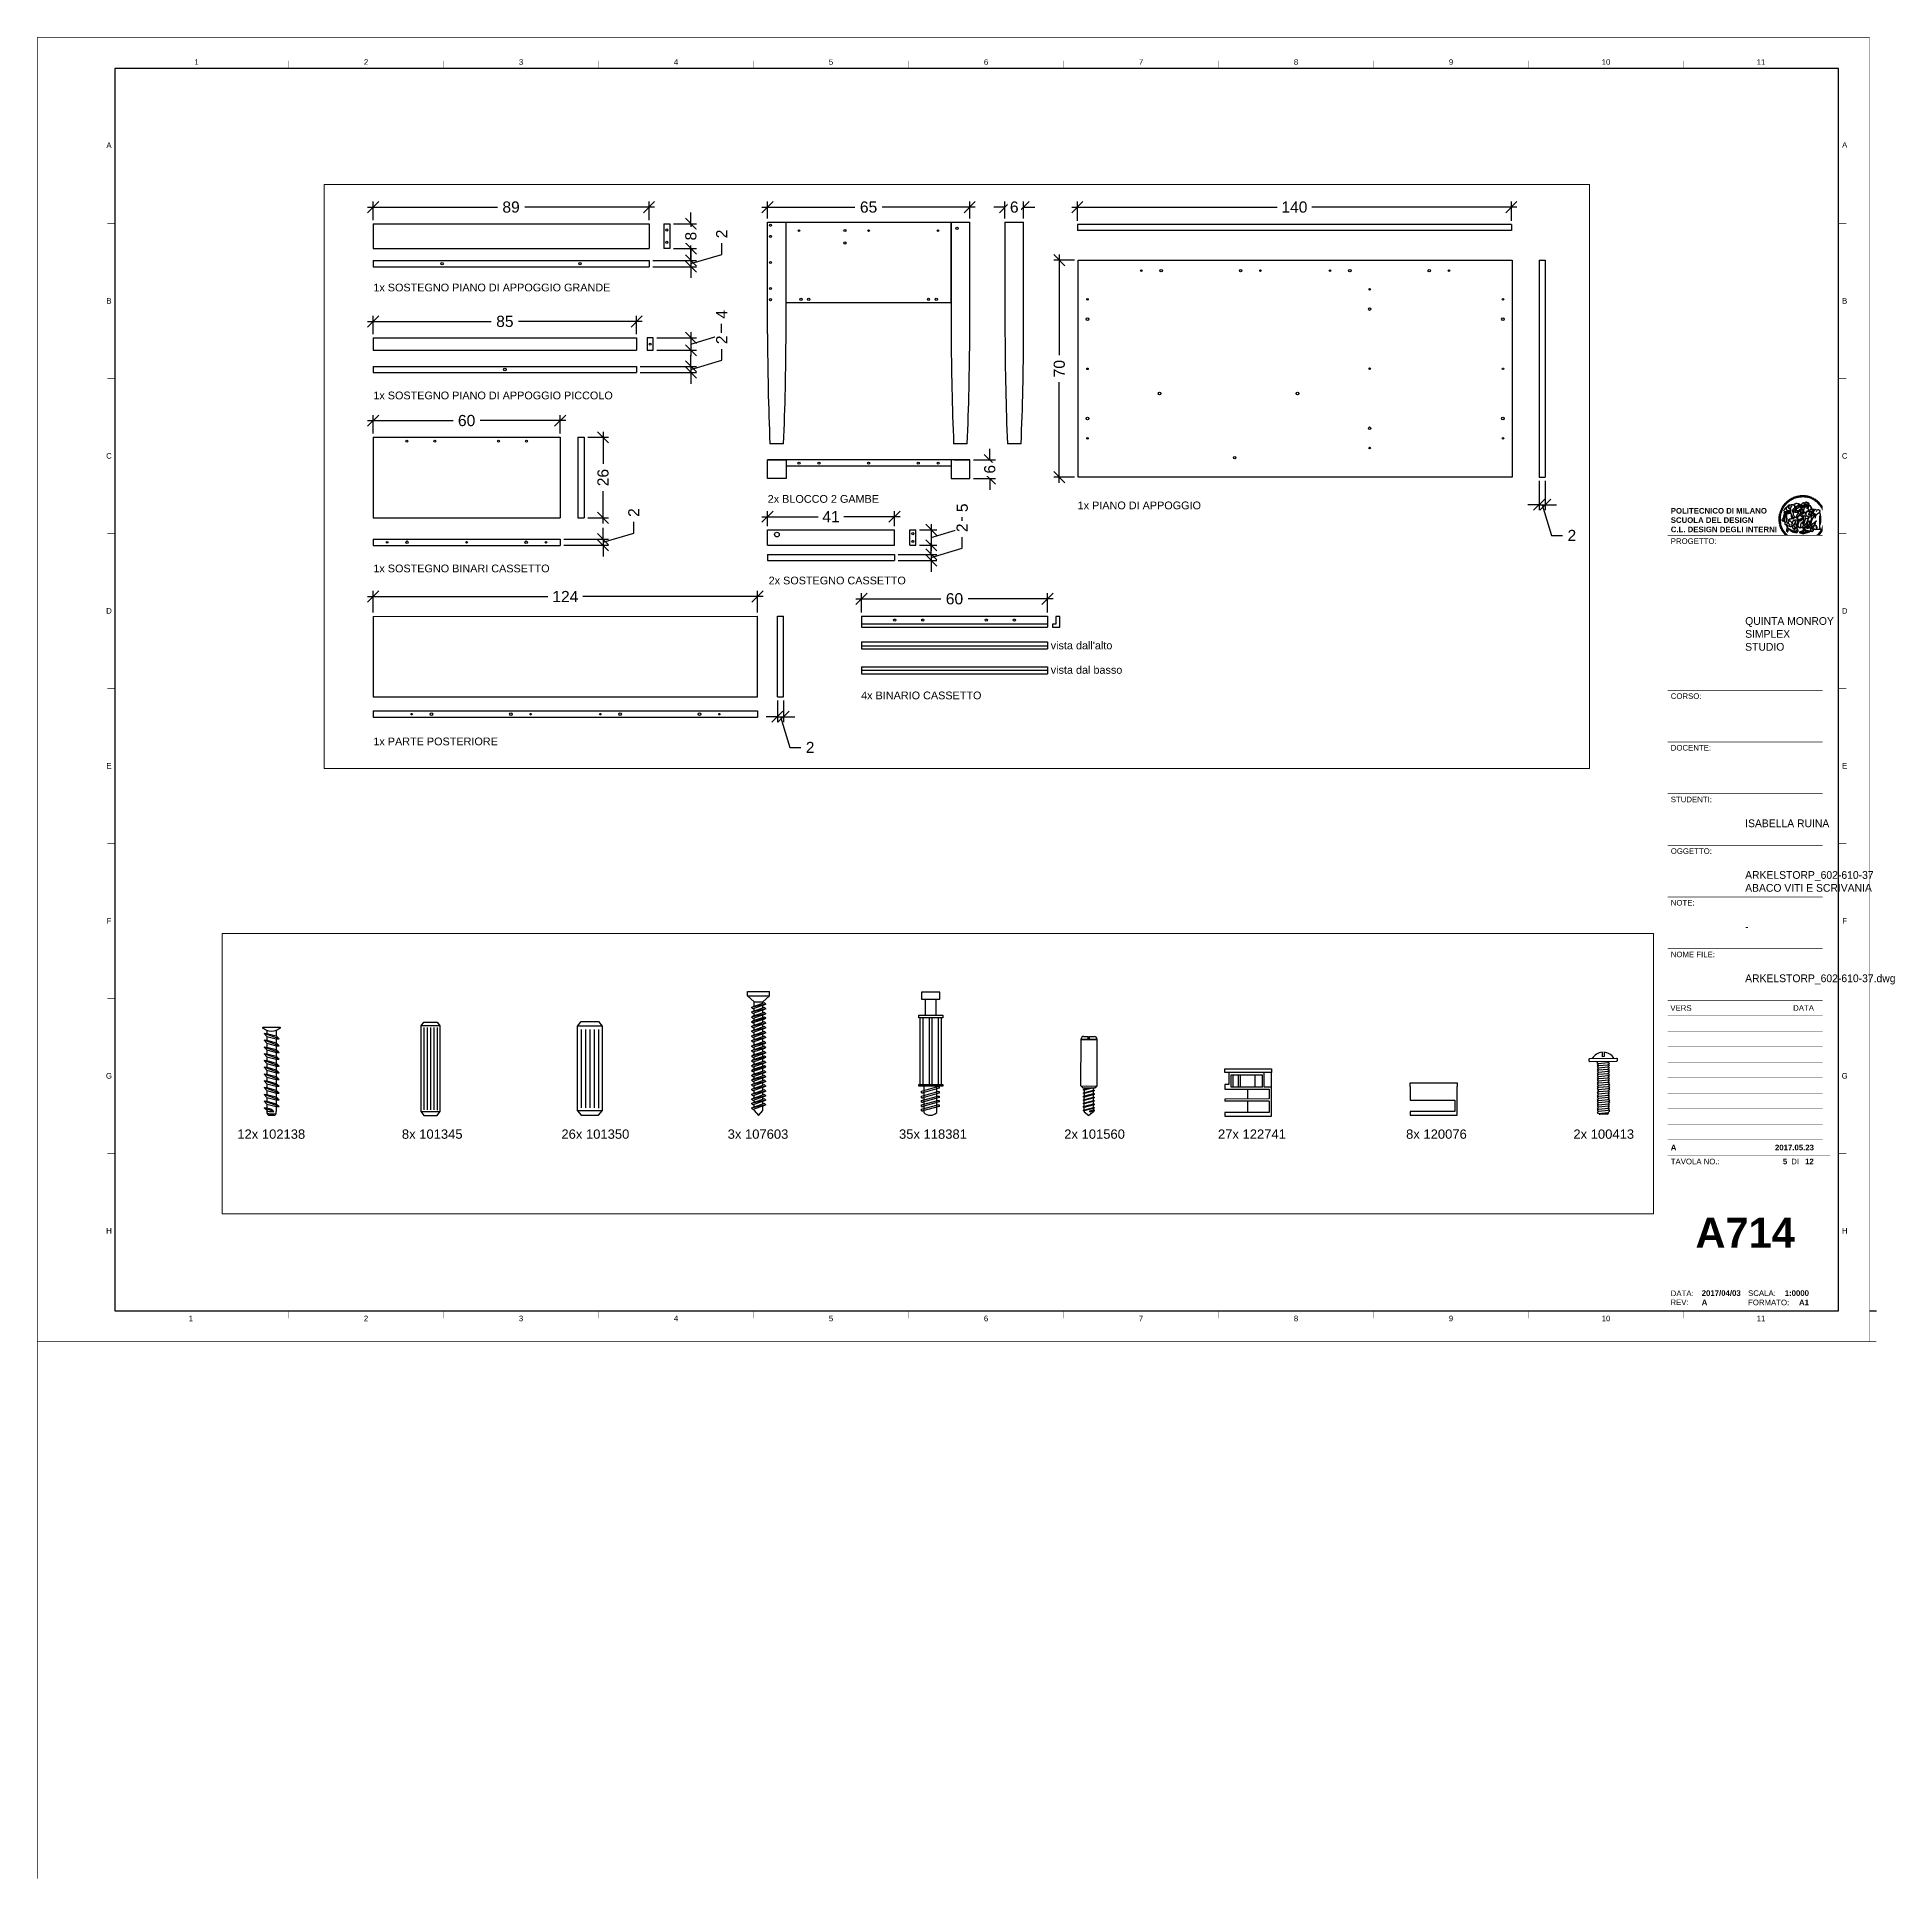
# Paper-space layout 'A714' of a CAD drawing. Header units: millimetres. Extents: x -1 to 598, y -175 to 419.
# The model-space entities are those that its viewports show. They can reach past a viewport. Long polylines and large blocks are cut down to what shows.
import ezdxf
from ezdxf.enums import TextEntityAlignment as Align

# ---------------------------------------------------------------- set-up
doc = ezdxf.new("R2018")
doc.units = ezdxf.units.MM
doc.header["$LTSCALE"] = 0.5
doc.set_wipeout_variables(frame=1)
doc.linetypes.add('TRATTOPUNTO2', pattern=[12.7, 6.35, -3.175, 0, -3.175])
for name, color, linetype in [('ALTRE LINEE', 70, 'Continuous'), ('G-ANNO-GEOMETRY', 7, 'Continuous'), ('G-ANNO-LOGO', 3, 'Continuous'), ('G-ANNO-TEXT', 3, 'Continuous'), ('G-ANNO-TTLB', 3, 'Continuous'), ('viti', 240, 'Continuous')]:
    doc.layers.add(name, color=color, linetype=linetype)
doc.layers.add('G-ANNO-NPLT', color=210, linetype='Continuous', plot=False)
doc.layers.add('LINEE SEZIONE', color=129, linetype='Continuous', plot=False)
doc.styles.add('ARIAL', font='arial.ttf')
doc.styles.add('ARIAL-BOLD', font='')
doc.styles.get("Standard").update_dxf_attribs({"font": 'arial.ttf'})
doc.styles.get('ARIAL-BOLD').set_extended_font_data('Arial', bold=True)
doc.dimstyles.new('TICK_36', dxfattribs={"dimtxt": 3.6, "dimasz": 3.6, "dimexe": 1.8, "dimexo": 1.2, "dimgap": 1.8, "dimtad": 0, "dimdec": 0, "dimzin": 0, "dimdsep": 46, "dimtxsty": 'ARIAL', "dimblk": 'OBLIQUE', "dimcen": 1.8, "dimdle": 1.8, "dimclrd": 3, "dimclre": 3, "dimclrt": 256, "dimadec": 0, "dimazin": 0, "dimtfac": 1, "dimtdec": 0, "dimtmove": 1, "dimatfit": 3, "dimldrblk": 'OPEN90', "dimfxl": 1, "dimtfill": 1, "dimtolj": 1, "dimtzin": 0, "dimarcsym": 0})

# ---------------------------------------------------------------- blocks, each defined once
blk = doc.blocks.new('logoPolimi')
for p, q in [((-1.41, 1.91), (-1.28, 1.74)), ((-1.32, 1.97), (-1.2, 1.8)), ((-1.22, 2.03), (-1.11, 1.85)), ((-1.13, 2.09), (-1.03, 1.9)), ((-1.03, 2.14), (-0.94, 1.95)), ((-0.93, 2.18), (-0.84, 1.99)), ((-0.83, 2.22), (-0.75, 2.03)), ((-0.72, 2.26), (-0.66, 2.06)), ((-0.61, 2.29), (-0.56, 2.09)), ((-0.51, 2.32), (-0.46, 2.11)), ((-0.4, 2.34), (-0.36, 2.13)), ((-0.29, 2.35), (-0.26, 2.14)), ((-0.18, 2.36), (-0.16, 2.15)), ((-0.07, 2.37), (-0.06, 2.16)), ((0.04, 2.37), (0.04, 2.16)), ((0.15, 2.36), (0.14, 2.16)), ((0.26, 2.36), (0.24, 2.15)), ((0.37, 2.34), (0.34, 2.13)), ((0.48, 2.32), (0.44, 2.12)), ((0.59, 2.3), (0.54, 2.09)), ((0.69, 2.27), (0.63, 2.07)), ((0.8, 2.23), (0.73, 2.03)), ((0.9, 2.19), (0.82, 2)), ((1, 2.15), (0.91, 1.96)), ((1.1, 2.1), (1, 1.91)), ((1.2, 2.04), (1.09, 1.86)), ((1.29, 1.99), (1.18, 1.81)), ((1.38, 1.92), (1.26, 1.75)), ((1.47, 1.86), (1.34, 1.69)), ((-2.37, 0.12), (-2.16, 0.11)), ((-2.37, 0.01), (-2.16, 0.01)), ((-2.36, 0.23), (-2.15, 0.21)), ((-2.35, 0.34), (-2.14, 0.31)), ((-2.33, 0.45), (-2.12, 0.41)), ((-2.3, 0.55), (-2.1, 0.51)), ((-2.28, 0.66), (-2.07, 0.6)), ((-2.24, 0.77), (-2.04, 0.7)), ((-2.2, 0.87), (-2.01, 0.79)), ((-2.16, 0.97), (-1.97, 0.89)), ((-2.11, 1.07), (-1.93, 0.98)), ((-2.06, 1.17), (-1.88, 1.07)), ((-2.01, 1.26), (-1.83, 1.15)), ((-1.94, 1.36), (-1.77, 1.24)), ((-1.88, 1.45), (-1.71, 1.32)), ((-1.84, 0.03), (-1.82, 0.35)), ((-1.81, 1.53), (-1.65, 1.4)), ((-1.74, 1.61), (-1.58, 1.47)), ((-1.73, 0.59), (-1.73, 0.59)), ((-1.73, 0.59), (-1.73, 0.59)), ((-1.66, 1.69), (-1.51, 1.54)), ((-1.65, 0.57), (-1.65, 0.57)), ((-1.59, 1.12), (-1.59, 1.12)), ((-1.58, 1.77), (-1.44, 1.61)), ((-1.51, 0.55), (-1.51, 0.55)), ((-1.51, 0.55), (-1.51, 0.55)), ((-1.49, 1.84), (-1.36, 1.68)), ((-1.31, 0.79), (-1.21, 0.75)), ((-1.21, 0.75), (-1.31, 0.79)), ((-1.21, 0.75), (-1.31, 0.79)), ((-1.21, 0.75), (-1.21, 0.75)), ((-1.21, 0.75), (-1.21, 0.75)), ((-1.19, 0.76), (-1.19, 0.76)), ((-1.19, 0.76), (-1.19, 0.76)), ((-1.17, 0.99), (-1.18, 0.99)), ((-1.18, 0.99), (-1.17, 0.99)), ((-1.16, 0.57), (-1.16, 0.57)), ((-1.16, 0.57), (-1.16, 0.57)), ((-1.1, 0.01), (-0.99, 0.06)), ((-0.99, 0.06), (-1.1, 0.01)), ((-0.99, 0.06), (-1.1, 0.01)), ((-0.99, 0.06), (-0.99, 0.06)), ((-0.99, 0.06), (-0.99, 0.06)), ((-0.97, 0.79), (-0.98, 0.79)), ((-0.89, 0.84), (-0.97, 0.79)), ((-0.97, 0.79), (-0.89, 0.84)), ((-0.96, 1.41), (-0.96, 1.41)), ((-0.96, 1.41), (-0.96, 1.41)), ((-0.89, 0.84), (-0.82, 0.87)), ((-0.82, 0.87), (-0.89, 0.84)), ((-0.89, 0.84), (-0.82, 0.87)), ((-0.88, 0.83), (-0.89, 0.84)), ((-0.85, 1.39), (-0.85, 1.39)), ((-0.85, 1.39), (-0.85, 1.39)), ((-0.84, 0.14), (-0.84, 0.14)), ((-0.77, 1.08), (-0.78, 1.08)), ((-0.78, 1.08), (-0.77, 1.08)), ((-0.61, 1.12), (-0.77, 1.08)), ((-0.77, 1.08), (-0.61, 1.12)), ((-0.77, 1.08), (-0.61, 1.12)), ((-0.75, 1.3), (-0.76, 1.29)), ((-0.76, 1.29), (-0.75, 1.3)), ((-0.65, 0.99), (-0.7, 0.96)), ((-0.69, 0.18), (-0.68, 0.18)), ((-0.66, 0.93), (-0.66, 0.93)), ((-0.66, 0.93), (-0.64, 0.93)), ((-0.66, 0.93), (-0.66, 0.93)), ((-0.66, 0.93), (-0.66, 0.93)), ((-0.63, 1.01), (-0.63, 1.01)), ((-0.63, 1.01), (-0.62, 1.01)), ((-0.63, 0.66), (-0.63, 0.66)), ((-0.6, 1.12), (-0.61, 1.12)), ((-0.61, 1.12), (-0.6, 1.12)), ((-0.61, 1.12), (-0.6, 1.12)), ((-0.61, 0.86), (-0.57, 0.85)), ((-0.57, 0.85), (-0.61, 0.86)), ((-0.61, 0.86), (-0.57, 0.85)), ((-0.53, 1.08), (-0.6, 1.12)), ((-0.6, 1.12), (-0.6, 1.11)), ((-0.6, 1.12), (-0.53, 1.08)), ((-0.57, 0.8), (-0.59, 0.8)), ((-0.57, 0.85), (-0.53, 0.84)), ((-0.57, 0.85), (-0.57, 0.85)), ((-0.57, 0.85), (-0.57, 0.85)), ((-0.57, 0.85), (-0.53, 0.84)), ((-0.56, 0.29), (-0.49, 0.48)), ((-0.56, 0.14), (-0.56, 0.29)), ((-0.5, 0.11), (-0.56, 0.14)), ((-0.53, 0.84), (-0.51, 0.84)), ((-0.53, 0.84), (-0.51, 0.84)), ((-0.53, 0.84), (-0.53, 0.84)), ((-0.51, 0.11), (-0.51, 0.11)), ((-0.51, 0.11), (-0.51, 0.11)), ((-0.34, 0.33), (-0.5, 0.11)), ((-0.49, 0.48), (-0.41, 0.55)), ((-0.42, 0.8), (-0.47, 0.79)), ((-0.42, 0.8), (-0.47, 0.79)), ((-0.47, 0.79), (-0.45, 0.76)), ((-0.47, 0.79), (-0.45, 0.76)), ((-0.45, 1.14), (-0.42, 1.11)), ((-0.42, 1.26), (-0.36, 1.22)), ((-0.41, 0.55), (-0.34, 0.49)), ((-0.4, 1.37), (-0.38, 1.38)), ((-0.39, 1.37), (-0.4, 1.37)), ((-0.35, 1.33), (-0.4, 1.37)), ((-0.39, 1.24), (-0.4, 1.23)), ((-0.38, 1.14), (-0.38, 1.14)), ((-0.34, 0.49), (-0.09, 0.48)), ((-0.16, 0.32), (-0.34, 0.33)), ((-0.14, 0.32), (-0.31, 0.34)), ((-0.28, 1.3), (-0.29, 1.3)), ((-0.28, 1.3), (-0.28, 1.3)), ((-0.16, 1.24), (-0.16, 1.25)), ((-0.16, 1.25), (-0.16, 1.25)), ((-0.16, 0.49), (-0.14, 0.64)), ((-0.06, 0.27), (-0.16, 0.32)), ((-0.1, 0.88), (-0.09, 0.87)), ((-0.08, 1.37), (-0.08, 1.38)), ((-0.08, 1.23), (-0.05, 1.21)), ((-0.05, 1.21), (-0.08, 1.23)), ((-0.08, 1.23), (-0.05, 1.21)), ((-0.03, 0.26), (-0.06, 0.27)), ((-0.05, 1.21), (-0.04, 1.21)), ((-0.04, 1.21), (-0.05, 1.21)), ((-0.04, 1.21), (-0.04, 1.21)), ((-0.04, 1.21), (-0.04, 1.21)), ((-0.04, 0.48), (-0.03, 0.26)), ((0.03, 1.15), (0.03, 1.15)), ((0.03, 0.66), (0.03, 0.67)), ((0.07, 0.58), (0.07, 0.57)), ((0.1, 1.18), (0.1, 1.18)), ((0.1, 0.84), (0.1, 0.84)), ((0.13, 1.32), (0.17, 1.19)), ((0.14, 0.71), (0.34, 0.65)), ((0.31, 0.56), (0.17, 0.63)), ((0.27, 1.61), (0.27, 1.61)), ((0.27, 1.61), (0.27, 1.61)), ((0.27, 1.61), (0.27, 1.61)), ((0.29, 1.29), (0.29, 1.29)), ((0.29, 1.29), (0.29, 1.29)), ((0.29, 1.29), (0.29, 1.29)), ((0.29, 1.29), (0.29, 1.29)), ((0.33, 0.49), (0.34, 0.49)), ((0.33, 0.03), (0.35, 0.03)), ((0.33, 0.03), (0.35, 0.03)), ((0.34, 0.65), (0.34, 0.64)), ((0.35, 0.03), (0.57, 0.06)), ((0.35, 0.03), (0.57, 0.06)), ((0.35, 0.03), (0.35, 0.03)), ((0.35, 0.03), (0.35, 0.03)), ((0.38, 1.36), (0.37, 1.35)), ((0.38, 0.34), (0.37, 0.34)), ((0.38, 0.34), (0.38, 0.34)), ((0.43, 0.67), (0.39, 0.64)), ((0.49, 1.05), (0.51, 1.13)), ((0.51, 1.13), (0.49, 1.05)), ((0.49, 1.05), (0.51, 1.13)), ((0.51, 1.31), (0.5, 1.29)), ((0.51, 1.13), (0.52, 1.23)), ((0.52, 1.23), (0.51, 1.23)), ((0.51, 1.23), (0.52, 1.23)), ((0.52, 1.23), (0.51, 1.13)), ((0.51, 1.13), (0.52, 1.23)), ((0.52, 1.24), (0.6, 1.37)), ((0.52, 1.23), (0.6, 1.36)), ((0.6, 1.36), (0.52, 1.23)), ((0.52, 1.23), (0.52, 1.23)), ((0.52, 1.23), (0.52, 1.24)), ((0.52, 1.23), (0.52, 1.23)), ((0.55, 1.07), (0.53, 1.06)), ((0.53, 1.04), (0.53, 1.06)), ((0.53, 1.05), (0.53, 1.04)), ((0.54, 0.3), (0.63, 0.32)), ((0.54, -0.08), (0.61, 0.06)), ((0.61, 0.06), (0.54, -0.08)), ((0.54, -0.08), (0.61, 0.06)), ((0.56, 0.19), (0.59, 0.21)), ((0.57, 1.07), (0.57, 1.07)), ((0.57, 1.07), (0.57, 1.07)), ((0.57, 1.07), (0.57, 1.07)), ((0.57, 1.07), (0.57, 1.07)), ((0.57, 1.07), (0.57, 1.07)), ((0.57, 1.07), (0.57, 1.07)), ((0.57, 1.07), (0.57, 1.07)), ((0.58, 0.3), (0.59, 0.29)), ((0.59, 0.78), (0.59, 0.79)), ((0.59, 0.79), (0.59, 0.79)), ((0.59, 0.79), (0.59, 0.79)), ((0.59, 0.79), (0.59, 0.78)), ((0.61, 0.06), (0.6, 0.07)), ((0.6, 0.07), (0.61, 0.06)), ((0.61, 0.06), (0.61, 0.07)), ((0.62, 0.21), (0.65, 0.22)), ((0.64, 1.37), (0.65, 1.37)), ((0.69, 0.86), (0.68, 0.86)), ((0.68, 0.86), (0.69, 0.86)), ((0.68, 0.76), (0.68, 0.76)), ((0.76, 0.26), (0.76, 0.26)), ((0.82, 0.35), (0.84, 0.36)), ((0.82, 0.35), (0.82, 0.35)), ((0.84, 0.36), (0.84, 0.37)), ((0.85, 0.34), (1.05, 0.35)), ((0.93, 1.05), (0.93, 1.05)), ((0.93, 1.05), (0.93, 1.05)), ((0.93, 1.05), (0.93, 1.04)), ((0.93, 1.05), (0.93, 1.05)), ((0.97, 0.66), (0.96, 0.66)), ((1.01, 0.97), (0.98, 0.96)), ((1.17, 0.96), (1.17, 0.95)), ((1.17, 0.95), (1.17, 0.95)), ((1.34, 0.37), (1.26, 0.04)), ((1.27, 0.37), (1.27, 0.38)), ((1.28, 0.95), (1.28, 0.95)), ((1.37, 0.73), (1.46, 0.81)), ((1.41, 0.4), (1.41, 0.41)), ((1.56, 1.79), (1.42, 1.63)), ((1.64, 1.71), (1.49, 1.56)), ((1.49, 0.9), (1.57, 0.92)), ((1.72, 1.63), (1.56, 1.49)), ((1.67, 0.6), (1.57, 0.53)), ((1.79, 1.55), (1.63, 1.41)), ((1.86, 1.47), (1.7, 1.34)), ((1.93, 1.38), (1.76, 1.26)), ((1.99, 1.29), (1.81, 1.17)), ((2.05, 1.19), (1.87, 1.09)), ((2.1, 1.1), (1.92, 1)), ((2.15, 1), (1.96, 0.91)), ((2.19, 0.9), (2, 0.82)), ((2.23, 0.79), (2.04, 0.72)), ((2.27, 0.69), (2.07, 0.63)), ((2.3, 0.58), (2.09, 0.53)), ((2.32, 0.47), (2.12, 0.43)), ((2.34, 0.37), (2.13, 0.33)), ((2.36, 0.26), (2.15, 0.23)), ((2.37, 0.15), (2.16, 0.13)), ((2.37, 0.04), (2.16, 0.03)), ((-2.37, -0.1), (-2.16, -0.09)), ((-2.36, -0.21), (-2.15, -0.19)), ((-2.35, -0.32), (-2.14, -0.29)), ((-2.33, -0.43), (-2.12, -0.39)), ((-2.31, -0.54), (-2.1, -0.49)), ((-2.28, -0.65), (-2.08, -0.59)), ((-2.25, -0.75), (-2.05, -0.69)), ((-2.21, -0.86), (-2.02, -0.78)), ((-2.17, -0.96), (-1.98, -0.87)), ((-2.12, -1.06), (-1.93, -0.96)), ((-2.07, -1.16), (-1.89, -1.05)), ((-2.04, -0.15), (-1.97, -0.2)), ((-2.01, -1.25), (-1.84, -1.14)), ((-1.95, -1.34), (-1.78, -1.22)), ((-1.89, -1.43), (-1.72, -1.31)), ((-1.82, -1.52), (-1.66, -1.38)), ((-1.75, -1.6), (-1.59, -1.46)), ((-1.67, -1.68), (-1.52, -1.53)), ((-1.58, -0.12), (-1.6, -0.18)), ((-1.6, -0.18), (-1.58, -0.28)), ((-1.57, -0.54), (-1.59, -0.54)), ((-1.59, -0.54), (-1.59, -0.54)), ((-1.59, -1.76), (-1.45, -1.6)), ((-1.56, -0.32), (-1.56, -0.31)), ((-1.56, -0.31), (-1.56, -0.31)), ((-1.53, -0.65), (-1.53, -0.65)), ((-1.53, -0.65), (-1.53, -0.65)), ((-1.51, -1.83), (-1.37, -1.67)), ((-1.48, -0.86), (-1.48, -0.85)), ((-1.42, -0.37), (-1.42, -0.37)), ((-1.42, -1.9), (-1.29, -1.73)), ((-1.38, -0.46), (-1.38, -0.46)), ((-1.33, -1.96), (-1.21, -1.79)), ((-1.31, -0.24), (-1.31, -0.23)), ((-1.31, -0.23), (-1.31, -0.24)), ((-1.24, -2.02), (-1.13, -1.84)), ((-1.23, -0.19), (-1.23, -0.19)), ((-1.23, -0.19), (-1.23, -0.19)), ((-1.23, -0.19), (-1.23, -0.19)), ((-1.23, -0.19), (-1.23, -0.19)), ((-1.01, -0.39), (-1.02, -0.39)), ((-1.02, -0.39), (-1.01, -0.39)), ((-1.02, -0.7), (-1.02, -0.7)), ((-1.02, -0.7), (-1.02, -0.7)), ((-1.02, -0.7), (-1.02, -0.7)), ((-0.79, -0.51), (-0.83, -0.58)), ((-0.83, -0.58), (-0.79, -0.51)), ((-0.83, -0.58), (-0.79, -0.51)), ((-0.78, -1.05), (-0.83, -0.94)), ((-0.83, -0.94), (-0.78, -1.05)), ((-0.83, -0.94), (-0.83, -0.94)), ((-0.83, -0.94), (-0.78, -1.05)), ((-0.82, -1.23), (-0.82, -1.23)), ((-0.82, -1.23), (-0.77, -1.23)), ((-0.77, -1.23), (-0.82, -1.23)), ((-0.82, -1.23), (-0.82, -1.23)), ((-0.77, -1.23), (-0.82, -1.23)), ((-0.75, -0.96), (-0.8, -0.89)), ((-0.8, -0.89), (-0.79, -0.92)), ((-0.79, -0.92), (-0.8, -0.89)), ((-0.8, -0.89), (-0.75, -0.96)), ((-0.79, -0.92), (-0.8, -0.89)), ((-0.8, -0.89), (-0.8, -0.89)), ((-0.8, -0.89), (-0.75, -0.96)), ((-0.79, -0.92), (-0.78, -0.95)), ((-0.78, -0.95), (-0.79, -0.92)), ((-0.78, -0.95), (-0.79, -0.92)), ((-0.77, -0.49), (-0.78, -0.48)), ((-0.78, -0.48), (-0.77, -0.49)), ((-0.78, -0.95), (-0.76, -1)), ((-0.76, -1), (-0.78, -0.95)), ((-0.76, -1), (-0.78, -0.95)), ((-0.71, -0.89), (-0.75, -0.87)), ((-0.75, -0.87), (-0.71, -0.89)), ((-0.75, -0.87), (-0.71, -0.89)), ((-0.72, -1.01), (-0.75, -0.96)), ((-0.75, -0.96), (-0.72, -1.01)), ((-0.75, -0.96), (-0.72, -1.01)), ((-0.64, -0.93), (-0.71, -0.89)), ((-0.71, -0.89), (-0.64, -0.93)), ((-0.71, -0.89), (-0.64, -0.93)), ((-0.66, -0.53), (-0.66, -0.53)), ((-0.66, -0.53), (-0.66, -0.53)), ((-0.66, -0.53), (-0.66, -0.53)), ((-0.39, -0.81), (-0.51, -0.69)), ((-0.51, -1.04), (-0.5, -1.04)), ((-0.48, -0.42), (-0.48, -0.42)), ((-0.48, -0.42), (-0.48, -0.42)), ((-0.48, -0.42), (-0.48, -0.42)), ((-0.41, -0.51), (-0.41, -0.51)), ((-0.38, -0.05), (-0.39, -0.12)), ((-0.39, -0.12), (-0.37, -0.1)), ((-0.35, -0.14), (-0.37, -0.08)), ((-0.37, -0.09), (-0.37, -0.09)), ((-0.33, -0.12), (-0.35, -0.14)), ((-0.32, -0.14), (-0.35, -0.14)), ((-0.35, -0.18), (-0.34, -0.22)), ((-0.34, -0.08), (-0.29, -0.16)), ((-0.34, -0.22), (-0.34, -0.22)), ((-0.27, -0.17), (-0.32, -0.14)), ((-0.25, -0.91), (-0.26, -0.9)), ((-0.26, -1.29), (0.1, -1.2)), ((0.1, -1.2), (-0.26, -1.29)), ((0.08, -1.4), (-0.26, -1.29)), ((-0.26, -1.29), (0.08, -1.4)), ((-0.26, -1.38), (-0.26, -1.29)), ((-0.26, -1.29), (-0.26, -1.29)), ((-0.26, -1.29), (-0.26, -1.38)), ((-0.26, -1.29), (0.08, -1.4)), ((-0.26, -1.29), (-0.26, -1.29)), ((0.08, -1.49), (-0.26, -1.38)), ((-0.26, -1.38), (0.09, -1.49)), ((-0.14, -0.15), (-0.16, -0.13)), ((-0.11, -0.04), (-0.12, -0.05)), ((-0.04, -0.41), (-0.01, -0.44)), ((-0.01, -0.44), (-0.04, -0.41)), ((-0.04, -0.41), (-0.01, -0.44)), ((0.07, -0.84), (0.07, -0.84)), ((0.07, -0.84), (0.07, -0.84)), ((0.1, -1.2), (0.08, -1.32)), ((0.08, -1.32), (0.13, -1.2)), ((0.08, -1.4), (0.72, -1.22)), ((0.72, -1.22), (0.08, -1.4)), ((0.08, -1.4), (0.72, -1.22)), ((0.72, -1.31), (0.08, -1.49)), ((0.08, -1.44), (0.08, -1.4)), ((0.08, -1.4), (0.08, -1.44)), ((0.08, -1.4), (0.08, -1.49)), ((0.08, -1.49), (0.08, -1.44)), ((0.08, -1.44), (0.08, -1.44)), ((0.08, -1.44), (0.08, -1.45)), ((0.08, -1.45), (0.08, -1.46)), ((0.08, -1.46), (0.08, -1.49)), ((0.1, -1.01), (0.09, -0.86)), ((0.1, -1.01), (0.09, -0.86)), ((0.09, -1.49), (0.72, -1.31)), ((0.1, -1.2), (0.12, -1.04)), ((0.12, -1.04), (0.1, -1.2)), ((0.13, -1.2), (0.1, -1.2)), ((0.1, -1.2), (0.13, -1.2)), ((0.13, -1.2), (0.1, -1.2)), ((0.1, -1.2), (0.1, -1.2)), ((0.11, -0.44), (0.11, -0.44)), ((0.11, -0.44), (0.11, -0.44)), ((0.12, -0.21), (0.12, -0.21)), ((0.12, -0.21), (0.12, -0.21)), ((0.12, -0.21), (0.12, -0.21)), ((0.12, -0.21), (0.12, -0.21)), ((0.12, -0.21), (0.12, -0.21)), ((0.12, -0.21), (0.12, -0.21)), ((0.12, -0.21), (0.12, -0.21)), ((0.12, -0.21), (0.12, -0.21)), ((0.12, -0.21), (0.12, -0.21)), ((0.12, -0.21), (0.12, -0.21)), ((0.12, -0.21), (0.12, -0.21)), ((0.12, -0.21), (0.12, -0.21)), ((0.12, -0.21), (0.12, -0.21)), ((0.12, -0.56), (0.14, -0.53)), ((0.14, -0.53), (0.12, -0.56)), ((0.12, -0.56), (0.14, -0.53)), ((0.12, -1.04), (0.12, -1.04)), ((0.12, -1.04), (0.12, -1.04)), ((0.12, -1.04), (0.12, -1.04)), ((0.21, -0.99), (0.13, -1.2)), ((0.13, -1.2), (0.21, -0.99)), ((0.36, -1.14), (0.13, -1.2)), ((0.13, -1.2), (0.26, -1.17)), ((0.14, -0.53), (0.16, -0.49)), ((0.16, -0.49), (0.14, -0.53)), ((0.14, -0.53), (0.16, -0.49)), ((0.16, -0.49), (0.16, -0.49)), ((0.16, -0.49), (0.16, -0.49)), ((0.28, -1.19), (0.21, -0.99)), ((0.21, -0.99), (0.31, -1.27)), ((0.24, -0.17), (0.24, -0.16)), ((0.24, -0.16), (0.24, -0.17)), ((0.25, -0.84), (0.25, -0.88)), ((0.25, -0.88), (0.25, -0.84)), ((0.25, -0.88), (0.25, -0.84)), ((0.25, -0.88), (0.29, -1.17)), ((0.26, -0.88), (0.25, -0.88)), ((0.31, -1.27), (0.25, -0.88)), ((0.26, -1.17), (0.28, -1.16)), ((0.28, -1.16), (0.36, -1.14)), ((0.29, -1.17), (0.28, -1.19)), ((0.36, -1.14), (0.72, -1.22)), ((0.72, -1.22), (0.36, -1.14)), ((0.49, -0.31), (0.49, -0.31)), ((0.49, -0.31), (0.49, -0.31)), ((0.5, -0.27), (0.5, -0.27)), ((0.51, -0.27), (0.51, -0.27)), ((0.72, -0.81), (0.75, -0.89)), ((0.72, -1.22), (0.72, -1.31)), ((0.72, -1.31), (0.72, -1.22)), ((0.74, -0.23), (0.74, -0.23)), ((0.74, -0.23), (0.75, -0.24)), ((0.75, -0.23), (0.75, -0.23)), ((0.86, -0.25), (0.82, -0.34)), ((0.87, -0.22), (0.86, -0.23)), ((0.87, -0.22), (0.86, -0.25)), ((0.96, -0.58), (0.96, -0.57)), ((1.05, -1.05), (1.04, -1.05)), ((1.28, -2), (1.17, -1.82)), ((1.37, -1.93), (1.25, -1.76)), ((1.31, -0.27), (1.3, -0.26)), ((1.3, -0.26), (1.3, -0.26)), ((1.3, -0.26), (1.3, -0.26)), ((1.3, -0.26), (1.31, -0.27)), ((1.3, -0.26), (1.3, -0.26)), ((1.46, -1.87), (1.33, -1.7)), ((1.54, -1.8), (1.41, -1.64)), ((1.63, -1.72), (1.48, -1.57)), ((1.71, -1.65), (1.55, -1.5)), ((1.78, -1.57), (1.62, -1.43)), ((1.85, -1.48), (1.69, -1.35)), ((1.92, -1.39), (1.75, -1.27)), ((1.98, -1.3), (1.81, -1.19)), ((2.04, -1.21), (1.86, -1.1)), ((2.09, -1.11), (1.91, -1.01)), ((2.14, -1.01), (1.95, -0.92)), ((2.19, -0.91), (1.99, -0.83)), ((2.23, -0.81), (2.03, -0.74)), ((2.26, -0.7), (2.06, -0.64)), ((2.29, -0.6), (2.09, -0.55)), ((2.32, -0.49), (2.11, -0.45)), ((2.34, -0.38), (2.13, -0.35)), ((2.35, -0.27), (2.15, -0.25)), ((2.37, -0.08), (2.16, -0.07)), ((2.36, -0.16), (2.16, -0.15)), ((-1.14, -2.08), (-1.04, -1.89)), ((-1.04, -2.13), (-0.95, -1.94)), ((-0.94, -2.18), (-0.86, -1.98)), ((-0.84, -2.22), (-0.77, -2.02)), ((-0.74, -2.25), (-0.67, -2.05)), ((-0.63, -2.29), (-0.57, -2.08)), ((-0.52, -2.31), (-0.48, -2.11)), ((-0.42, -2.33), (-0.38, -2.13)), ((-0.31, -2.35), (-0.28, -2.14)), ((-0.2, -2.36), (-0.18, -2.15)), ((-0.09, -2.37), (-0.08, -2.16)), ((0.03, -2.37), (0.02, -2.16)), ((0.14, -2.37), (0.12, -2.16)), ((0.25, -2.36), (0.22, -2.15)), ((0.35, -2.34), (0.32, -2.14)), ((0.46, -2.32), (0.42, -2.12)), ((0.57, -2.3), (0.52, -2.1)), ((0.68, -2.27), (0.62, -2.07)), ((0.78, -2.24), (0.71, -2.04)), ((0.89, -2.2), (0.81, -2)), ((0.99, -2.15), (0.9, -1.96)), ((1.09, -2.11), (0.99, -1.92)), ((1.19, -2.05), (1.08, -1.87))]:
    blk.add_line(p, q)
for points in [[(-1.9, 0.12), (-1.94, 0.02), (-2.05, -0.09), (-2.05, -0.09)], [(-1.86, 0.38), (-1.86, 0.38), (-1.87, 0.19), (-1.9, 0.12)], [(-1.76, 0.6), (-1.76, 0.6), (-1.84, 0.57), (-1.86, 0.38)], [(-1.86, -0.04), (-1.84, 0.02), (-1.84, 0.03), (-1.84, 0.03)], [(-1.82, 0.78), (-1.83, 0.8), (-1.85, 0.86), (-1.83, 0.88)], [(-1.82, 0.78), (-1.83, 0.8), (-1.85, 0.86), (-1.83, 0.88)], [(-1.83, 0.88), (-1.81, 0.9), (-1.76, 0.96), (-1.76, 0.96)], [(-1.83, 0.88), (-1.81, 0.9), (-1.76, 0.96), (-1.76, 0.96)], [(-1.76, 0.6), (-1.83, 0.7), (-1.78, 0.74), (-1.78, 0.74)], [(-1.78, 0.74), (-1.79, 0.74), (-1.83, 0.7), (-1.76, 0.6)], [(-1.78, 0.74), (-1.8, 0.76), (-1.81, 0.78), (-1.82, 0.78)], [(-1.78, 0.74), (-1.8, 0.76), (-1.81, 0.78), (-1.82, 0.78)], [(-1.82, 0.35), (-1.81, 0.5), (-1.73, 0.59), (-1.73, 0.59)], [(-1.82, -0.19), (-1.73, -0.07), (-1.75, 0.14), (-1.75, 0.3)], [(-1.75, 0.33), (-1.75, 0.17), (-1.73, -0.05), (-1.8, -0.17)], [(-1.78, 0.74), (-1.75, 0.72), (-1.72, 0.69), (-1.68, 0.7)], [(-1.68, 0.7), (-1.72, 0.69), (-1.75, 0.72), (-1.78, 0.74)], [(-1.68, 0.7), (-1.72, 0.69), (-1.75, 0.72), (-1.78, 0.74)], [(-1.78, 0.74), (-1.78, 0.74), (-1.78, 0.74), (-1.78, 0.74)], [(-1.76, 0.96), (-1.68, 1.1), (-1.59, 1.12), (-1.59, 1.12)], [(-1.76, 0.96), (-1.68, 1.1), (-1.6, 1.12), (-1.6, 1.12)], [(-1.73, 0.59), (-1.74, 0.59), (-1.75, 0.6), (-1.76, 0.6)], [(-1.73, 0.59), (-1.74, 0.59), (-1.75, 0.6), (-1.76, 0.6)], [(-1.75, 0.3), (-1.76, 0.47), (-1.65, 0.57), (-1.65, 0.57)], [(-1.65, 0.57), (-1.65, 0.57), (-1.76, 0.5), (-1.75, 0.33)], [(-1.65, 0.57), (-1.68, 0.58), (-1.7, 0.58), (-1.73, 0.59)], [(-1.65, 0.57), (-1.68, 0.58), (-1.7, 0.58), (-1.73, 0.59)], [(-1.5, 0.71), (-1.53, 0.74), (-1.61, 0.71), (-1.68, 0.7)], [(-1.68, 0.7), (-1.61, 0.71), (-1.53, 0.73), (-1.5, 0.71)], [(-1.5, 0.71), (-1.53, 0.73), (-1.61, 0.71), (-1.68, 0.7)], [(-1.51, 0.55), (-1.56, 0.56), (-1.61, 0.56), (-1.65, 0.57)], [(-1.65, 0.57), (-1.61, 0.56), (-1.56, 0.56), (-1.51, 0.55)], [(-1.51, 0.55), (-1.56, 0.56), (-1.61, 0.56), (-1.65, 0.57)], [(-1.59, 1.12), (-1.6, 1.06), (-1.61, 0.99), (-1.61, 0.97)], [(-1.61, 0.97), (-1.61, 0.99), (-1.6, 1.06), (-1.59, 1.12)], [(-1.61, 0.97), (-1.61, 0.99), (-1.6, 1.06), (-1.59, 1.12)], [(-1.61, 0.97), (-1.61, 0.95), (-1.56, 0.88), (-1.54, 0.87)], [(-1.54, 0.87), (-1.56, 0.88), (-1.61, 0.95), (-1.61, 0.97)], [(-1.54, 0.87), (-1.56, 0.88), (-1.61, 0.96), (-1.61, 0.97)], [(-1.59, 1.12), (-1.59, 1.13), (-1.59, 1.15), (-1.58, 1.16)], [(-1.59, 1.12), (-1.59, 1.13), (-1.59, 1.15), (-1.58, 1.16)], [(-1.58, 1.16), (-1.57, 1.21), (-1.52, 1.23), (-1.49, 1.25)], [(-1.58, 1.16), (-1.57, 1.21), (-1.52, 1.23), (-1.49, 1.25)], [(-1.58, 0.36), (-1.58, 0.48), (-1.51, 0.55), (-1.51, 0.55)], [(-1.51, 0.55), (-1.51, 0.55), (-1.58, 0.48), (-1.58, 0.36)], [(-1.51, 0.55), (-1.51, 0.55), (-1.58, 0.48), (-1.58, 0.36)], [(-1.55, 0.04), (-1.55, 0.08), (-1.58, 0.25), (-1.58, 0.36)], [(-1.58, 0.36), (-1.58, 0.25), (-1.55, 0.08), (-1.55, 0.04)], [(-1.58, 0.36), (-1.58, 0.25), (-1.55, 0.08), (-1.55, 0.04)], [(-1.58, -0.12), (-1.57, -0.06), (-1.55, 0.02), (-1.55, 0.04)], [(-1.55, 0.04), (-1.55, 0.02), (-1.57, -0.06), (-1.58, -0.12)], [(-1.55, 0.04), (-1.55, 0.02), (-1.56, -0.04), (-1.57, -0.1)], [(-1.54, 0.87), (-1.52, 0.85), (-1.47, 0.83), (-1.44, 0.83)], [(-1.44, 0.83), (-1.47, 0.83), (-1.52, 0.85), (-1.54, 0.87)], [(-1.45, 0.83), (-1.47, 0.83), (-1.52, 0.85), (-1.54, 0.87)], [(-1.51, 0.55), (-1.33, 0.54), (-1.16, 0.57), (-1.16, 0.57)], [(-1.16, 0.57), (-1.16, 0.57), (-1.33, 0.54), (-1.51, 0.55)], [(-1.16, 0.57), (-1.16, 0.57), (-1.33, 0.54), (-1.51, 0.55)], [(-1.5, 0.71), (-1.46, 0.68), (-1.4, 0.62), (-1.33, 0.66)], [(-1.33, 0.66), (-1.4, 0.62), (-1.46, 0.68), (-1.5, 0.71)], [(-1.33, 0.66), (-1.4, 0.62), (-1.46, 0.68), (-1.5, 0.71)], [(-1.49, 1.25), (-1.46, 1.26), (-1.42, 1.33), (-1.39, 1.36)], [(-1.49, 1.25), (-1.46, 1.27), (-1.43, 1.34), (-1.39, 1.36)], [(-1.31, 0.79), (-1.33, 0.79), (-1.42, 0.83), (-1.45, 0.83)], [(-1.44, 0.83), (-1.42, 0.83), (-1.33, 0.79), (-1.31, 0.79)], [(-1.31, 0.79), (-1.33, 0.79), (-1.42, 0.83), (-1.44, 0.83)], [(-1.35, 1.1), (-1.4, 1.17), (-1.36, 1.23), (-1.29, 1.31)], [(-1.29, 1.31), (-1.36, 1.23), (-1.4, 1.17), (-1.35, 1.1)], [(-1.35, 1.1), (-1.4, 1.17), (-1.36, 1.23), (-1.29, 1.31)], [(-1.39, 1.36), (-1.35, 1.38), (-1.26, 1.4), (-1.19, 1.41)], [(-1.39, 1.36), (-1.35, 1.38), (-1.26, 1.4), (-1.19, 1.41)], [(-1.18, 0.99), (-1.24, 0.97), (-1.3, 1.03), (-1.35, 1.1)], [(-1.35, 1.1), (-1.3, 1.03), (-1.24, 0.97), (-1.18, 0.99)], [(-1.18, 1), (-1.24, 0.97), (-1.3, 1.03), (-1.35, 1.1)], [(-1.33, 0.66), (-1.28, 0.7), (-1.23, 0.73), (-1.21, 0.75)], [(-1.21, 0.75), (-1.23, 0.73), (-1.28, 0.7), (-1.33, 0.66)], [(-1.21, 0.75), (-1.23, 0.73), (-1.28, 0.7), (-1.33, 0.66)], [(-1.29, 1.31), (-1.22, 1.39), (-1.01, 1.41), (-0.96, 1.41)], [(-0.96, 1.41), (-1.01, 1.41), (-1.22, 1.39), (-1.29, 1.31)], [(-1.29, 1.31), (-1.22, 1.39), (-1.01, 1.41), (-0.96, 1.41)], [(-1.24, -0.02), (-1.21, -0.01), (-1.1, 0.01), (-1.1, 0.01)], [(-1.1, 0.01), (-1.1, 0.01), (-1.21, -0.01), (-1.24, -0.02)], [(-1.1, 0.01), (-1.1, 0.01), (-1.21, -0.01), (-1.24, -0.02)], [(-1.21, 0.75), (-1.2, 0.75), (-1.19, 0.76), (-1.19, 0.76)], [(-1.19, 0.76), (-1.19, 0.76), (-1.2, 0.75), (-1.21, 0.75)], [(-1.19, 0.76), (-1.19, 0.76), (-1.2, 0.76), (-1.21, 0.75)], [(-1.19, 1.41), (-1.11, 1.43), (-0.97, 1.41), (-0.97, 1.41)], [(-1.19, 1.41), (-1.12, 1.43), (-0.98, 1.41), (-0.98, 1.41)], [(-1.19, 0.76), (-1.19, 0.77), (-1.18, 0.78), (-1.18, 0.79)], [(-1.18, 0.79), (-1.18, 0.78), (-1.19, 0.77), (-1.19, 0.76)], [(-1.19, 0.76), (-1.19, 0.77), (-1.19, 0.78), (-1.18, 0.79)], [(-1.18, 0.68), (-1.18, 0.68), (-1.19, 0.71), (-1.19, 0.76)], [(-1.19, 0.76), (-1.19, 0.71), (-1.18, 0.68), (-1.18, 0.68)], [(-1.18, 0.68), (-1.18, 0.68), (-1.19, 0.71), (-1.19, 0.76)], [(-1.18, 0.97), (-1.18, 0.97), (-1.18, 0.98), (-1.17, 0.99)], [(-1.17, 0.99), (-1.18, 0.98), (-1.18, 0.97), (-1.18, 0.97)], [(-1.18, 0.97), (-1.18, 0.97), (-1.18, 0.98), (-1.17, 0.99)], [(-1.18, 0.79), (-1.17, 0.86), (-1.18, 0.95), (-1.18, 0.97)], [(-1.18, 0.97), (-1.18, 0.95), (-1.17, 0.86), (-1.18, 0.79)], [(-1.18, 0.79), (-1.17, 0.86), (-1.18, 0.95), (-1.18, 0.97)], [(-1.16, 0.57), (-1.17, 0.6), (-1.18, 0.64), (-1.18, 0.68)], [(-1.18, 0.68), (-1.18, 0.64), (-1.17, 0.6), (-1.16, 0.57)], [(-1.16, 0.57), (-1.17, 0.6), (-1.18, 0.64), (-1.18, 0.68)], [(-1.17, 0.99), (-1.17, 1.03), (-1.16, 1.09), (-1.14, 1.13)], [(-1.09, 0.42), (-1.1, 0.44), (-1.14, 0.48), (-1.16, 0.57)], [(-1.16, 0.57), (-1.14, 0.48), (-1.1, 0.44), (-1.09, 0.42)], [(-1.09, 0.42), (-1.1, 0.44), (-1.14, 0.48), (-1.16, 0.57)], [(-1.14, 1.13), (-1.12, 1.18), (-1.05, 1.31), (-1.05, 1.31)], [(-1.12, 0.46), (-1.12, 0.46), (-1.13, 0.38), (-1.11, 0.26)], [(-1.11, 0.26), (-1.08, 0.14), (-1.05, 0.03), (-1.05, 0.03)], [(-1.02, 0.32), (-1.02, 0.32), (-1.08, 0.4), (-1.09, 0.42)], [(-1.09, 0.42), (-1.08, 0.4), (-1.02, 0.32), (-1.02, 0.32)], [(-1.02, 0.32), (-1.02, 0.32), (-1.08, 0.4), (-1.09, 0.42)], [(-0.98, 0.2), (-0.98, 0.21), (-1.02, 0.32), (-1.02, 0.32)], [(-1.02, 0.32), (-1.02, 0.32), (-0.98, 0.21), (-0.98, 0.2)], [(-0.98, 0.2), (-0.98, 0.21), (-1.02, 0.32), (-1.02, 0.32)], [(-1.01, 0.12), (-1, 0.16), (-0.98, 0.19), (-0.98, 0.2)], [(-0.98, 0.2), (-0.98, 0.19), (-1, 0.16), (-1.01, 0.12)], [(-1.01, 0.12), (-1, 0.16), (-0.98, 0.19), (-0.98, 0.2)], [(-0.99, 0.06), (-1, 0.07), (-1.01, 0.1), (-1.01, 0.12)], [(-1.01, 0.12), (-1.01, 0.1), (-1, 0.07), (-0.99, 0.06)], [(-0.99, 0.06), (-1, 0.07), (-1.01, 0.1), (-1.01, 0.12)], [(-0.99, 0.06), (-0.99, 0.06), (-0.99, 0.06), (-0.98, 0.05)], [(-0.98, 0.05), (-0.99, 0.06), (-0.99, 0.06), (-0.99, 0.06)], [(-0.99, 0.05), (-0.99, 0.06), (-0.99, 0.06), (-0.99, 0.06)], [(-0.95, 0.02), (-0.96, 0.03), (-0.97, 0.04), (-0.99, 0.05)], [(-0.98, 1.41), (-0.98, 1.41), (-0.97, 1.41), (-0.96, 1.41)], [(-0.98, 0.81), (-0.94, 0.85), (-0.92, 0.93), (-0.91, 0.97)], [(-0.91, 0.97), (-0.92, 0.93), (-0.94, 0.85), (-0.98, 0.81)], [(-0.91, 0.97), (-0.92, 0.93), (-0.94, 0.85), (-0.98, 0.81)], [(-0.98, 0.79), (-0.98, 0.81), (-0.98, 0.81), (-0.98, 0.81)], [(-0.98, 0.81), (-0.98, 0.81), (-0.98, 0.81), (-0.98, 0.79)], [(-0.98, 0.81), (-0.98, 0.81), (-0.98, 0.81), (-0.98, 0.79)], [(-0.98, 0.79), (-0.98, 0.79), (-0.98, 0.78), (-0.97, 0.77)], [(-0.98, 0.79), (-0.98, 0.79), (-0.98, 0.78), (-0.97, 0.77)], [(-0.98, 0.05), (-0.97, 0.04), (-0.96, 0.03), (-0.95, 0.02)], [(-0.95, 0.02), (-0.96, 0.03), (-0.97, 0.04), (-0.98, 0.05)], [(-0.97, 1.41), (-0.97, 1.41), (-0.97, 1.41), (-0.96, 1.41)], [(-0.97, 0.77), (-0.96, 0.74), (-0.91, 0.64), (-0.91, 0.57)], [(-0.97, 0.77), (-0.96, 0.74), (-0.91, 0.64), (-0.91, 0.57)], [(-0.96, 1.41), (-0.94, 1.41), (-0.9, 1.41), (-0.85, 1.39)], [(-0.96, 1.41), (-0.94, 1.41), (-0.9, 1.41), (-0.85, 1.39)], [(-0.95, 0.02), (-0.94, 0.01), (-0.92, 0.01), (-0.9, 0.01)], [(-0.9, 0.01), (-0.92, 0.01), (-0.94, 0.01), (-0.95, 0.02)], [(-0.91, 0.01), (-0.92, 0.01), (-0.94, 0.01), (-0.95, 0.02)], [(-0.91, 0.97), (-0.89, 1), (-0.87, 1.01), (-0.84, 1.02)], [(-0.84, 1.02), (-0.87, 1.01), (-0.89, 1), (-0.91, 0.97)], [(-0.84, 1.02), (-0.87, 1.01), (-0.89, 1.01), (-0.91, 0.97)], [(-0.91, 0.57), (-0.91, 0.5), (-0.9, 0.43), (-0.88, 0.37)], [(-0.91, 0.57), (-0.91, 0.5), (-0.9, 0.43), (-0.88, 0.37)], [(-0.87, 0.03), (-0.87, 0.03), (-0.89, 0.01), (-0.91, 0.01)], [(-0.9, 0.01), (-0.89, 0.01), (-0.87, 0.03), (-0.87, 0.03)], [(-0.87, 0.03), (-0.87, 0.03), (-0.89, 0.01), (-0.9, 0.01)], [(-0.88, 0.84), (-0.88, 0.84), (-0.89, 0.79), (-0.88, 0.77)], [(-0.88, 0.77), (-0.89, 0.79), (-0.88, 0.83), (-0.88, 0.83)], [(-0.74, 0.66), (-0.85, 0.67), (-0.88, 0.77), (-0.88, 0.77)], [(-0.88, 0.77), (-0.88, 0.77), (-0.85, 0.67), (-0.74, 0.66)], [(-0.88, 0.37), (-0.86, 0.32), (-0.83, 0.25), (-0.82, 0.25)], [(-0.88, 0.37), (-0.86, 0.32), (-0.83, 0.25), (-0.82, 0.25)], [(-0.87, 0.03), (-0.86, 0.03), (-0.86, 0.05), (-0.86, 0.06)], [(-0.86, 0.06), (-0.86, 0.05), (-0.86, 0.03), (-0.87, 0.03)], [(-0.86, 0.06), (-0.86, 0.05), (-0.86, 0.03), (-0.87, 0.03)], [(-0.85, 1.39), (-0.86, 1.42), (-0.8, 1.45), (-0.8, 1.46)], [(-0.85, 1.39), (-0.86, 1.42), (-0.83, 1.44), (-0.82, 1.45)], [(-0.86, 0.06), (-0.86, 0.07), (-0.86, 0.1), (-0.85, 0.11)], [(-0.85, 0.11), (-0.86, 0.1), (-0.86, 0.07), (-0.86, 0.06)], [(-0.85, 0.11), (-0.86, 0.1), (-0.86, 0.07), (-0.86, 0.06)], [(-0.81, 1.36), (-0.83, 1.37), (-0.84, 1.38), (-0.85, 1.39)], [(-0.85, 1.39), (-0.84, 1.38), (-0.83, 1.37), (-0.81, 1.36)], [(-0.85, 1.39), (-0.84, 1.38), (-0.83, 1.37), (-0.81, 1.36)], [(-0.85, 0.11), (-0.85, 0.12), (-0.84, 0.14), (-0.84, 0.14)], [(-0.84, 0.14), (-0.84, 0.14), (-0.85, 0.12), (-0.85, 0.11)], [(-0.84, 0.14), (-0.84, 0.14), (-0.85, 0.12), (-0.85, 0.11)], [(-0.84, 1.02), (-0.83, 1.03), (-0.81, 1.05), (-0.78, 1.08)], [(-0.78, 1.08), (-0.81, 1.05), (-0.83, 1.03), (-0.84, 1.02)], [(-0.78, 1.08), (-0.81, 1.05), (-0.83, 1.03), (-0.84, 1.02)], [(-0.84, 0.14), (-0.83, 0.15), (-0.81, 0.16), (-0.81, 0.16)], [(-0.81, 0.16), (-0.81, 0.16), (-0.83, 0.15), (-0.84, 0.14)], [(-0.81, 0.16), (-0.81, 0.16), (-0.84, 0.15), (-0.84, 0.14)], [(-0.84, 0.15), (-0.84, 0.15), (-0.84, 0.15), (-0.84, 0.14)], [(-0.84, 0.14), (-0.84, 0.14), (-0.84, 0.14), (-0.84, 0.14)], [(-0.84, 0.14), (-0.84, 0.14), (-0.84, 0.14), (-0.84, 0.14)], [(-0.84, 0.14), (-0.84, 0.14), (-0.84, 0.14), (-0.84, 0.14)], [(-0.82, 1.45), (-0.82, 1.45), (-0.8, 1.45), (-0.8, 1.45)], [(-0.82, 0.87), (-0.82, 0.87), (-0.72, 0.91), (-0.66, 0.93)], [(-0.66, 0.93), (-0.72, 0.91), (-0.82, 0.87), (-0.82, 0.87)], [(-0.82, 0.87), (-0.82, 0.87), (-0.72, 0.91), (-0.66, 0.93)], [(-0.82, 0.25), (-0.8, 0.25), (-0.77, 0.24), (-0.77, 0.23)], [(-0.82, 0.25), (-0.8, 0.25), (-0.78, 0.24), (-0.77, 0.23)], [(-0.76, 1.29), (-0.77, 1.32), (-0.79, 1.34), (-0.81, 1.36)], [(-0.81, 1.36), (-0.79, 1.34), (-0.77, 1.32), (-0.76, 1.29)], [(-0.81, 1.36), (-0.79, 1.34), (-0.77, 1.32), (-0.76, 1.3)], [(-0.81, 0.16), (-0.8, 0.17), (-0.8, 0.17), (-0.79, 0.18)], [(-0.79, 0.18), (-0.8, 0.17), (-0.8, 0.17), (-0.81, 0.16)], [(-0.79, 0.18), (-0.8, 0.17), (-0.8, 0.17), (-0.81, 0.16)], [(-0.8, 1.46), (-0.8, 1.49), (-0.69, 1.51), (-0.69, 1.51)], [(-0.8, 1.46), (-0.8, 1.49), (-0.75, 1.49), (-0.75, 1.49)], [(-0.8, 1.45), (-0.8, 1.45), (-0.8, 1.46), (-0.8, 1.46)], [(-0.79, 0.18), (-0.78, 0.18), (-0.77, 0.16), (-0.77, 0.16)], [(-0.77, 0.16), (-0.77, 0.16), (-0.78, 0.18), (-0.79, 0.18)], [(-0.77, 0.16), (-0.77, 0.16), (-0.78, 0.18), (-0.79, 0.18)], [(-0.78, 1.08), (-0.77, 1.1), (-0.76, 1.13), (-0.75, 1.16)], [(-0.75, 1.16), (-0.76, 1.13), (-0.77, 1.1), (-0.78, 1.08)], [(-0.75, 1.16), (-0.76, 1.13), (-0.77, 1.1), (-0.78, 1.08)], [(-0.77, 0.23), (-0.76, 0.22), (-0.72, 0.2), (-0.71, 0.2)], [(-0.77, 0.23), (-0.76, 0.22), (-0.72, 0.2), (-0.71, 0.2)], [(-0.77, 0.16), (-0.77, 0.16), (-0.74, 0.16), (-0.7, 0.17)], [(-0.7, 0.17), (-0.74, 0.16), (-0.77, 0.16), (-0.77, 0.16)], [(-0.7, 0.17), (-0.74, 0.16), (-0.77, 0.16), (-0.77, 0.16)], [(-0.76, 1.3), (-0.74, 1.25), (-0.73, 1.2), (-0.75, 1.16)], [(-0.75, 1.16), (-0.73, 1.2), (-0.74, 1.25), (-0.76, 1.29)], [(-0.76, 1.29), (-0.74, 1.25), (-0.73, 1.2), (-0.75, 1.16)], [(-0.75, 1.49), (-0.75, 1.52), (-0.69, 1.51), (-0.69, 1.51)], [(-0.7, 1.26), (-0.7, 1.28), (-0.73, 1.28), (-0.75, 1.3)], [(-0.75, 1.3), (-0.73, 1.28), (-0.7, 1.28), (-0.7, 1.26)], [(-0.71, 1.24), (-0.72, 1.25), (-0.73, 1.27), (-0.75, 1.28)], [(-0.63, 0.66), (-0.63, 0.66), (-0.73, 0.66), (-0.74, 0.66)], [(-0.74, 0.66), (-0.73, 0.66), (-0.63, 0.66), (-0.63, 0.66)], [(-0.65, 1.23), (-0.67, 1.24), (-0.71, 1.23), (-0.71, 1.24)], [(-0.71, 0.2), (-0.7, 0.2), (-0.69, 0.19), (-0.69, 0.18)], [(-0.71, 0.2), (-0.7, 0.2), (-0.69, 0.19), (-0.69, 0.18)], [(-0.65, 1.23), (-0.67, 1.24), (-0.7, 1.25), (-0.7, 1.26)], [(-0.7, 1.26), (-0.7, 1.25), (-0.67, 1.24), (-0.65, 1.23)], [(-0.7, 0.17), (-0.69, 0.17), (-0.68, 0.18), (-0.69, 0.18)], [(-0.69, 0.18), (-0.68, 0.18), (-0.69, 0.17), (-0.7, 0.17)], [(-0.69, 0.18), (-0.68, 0.18), (-0.69, 0.17), (-0.7, 0.17)], [(-0.69, 1.51), (-0.69, 1.59), (-0.51, 1.55), (-0.51, 1.55)], [(-0.69, 1.51), (-0.66, 1.55), (-0.66, 1.55), (-0.66, 1.55)], [(-0.66, 0.67), (-0.69, 0.69), (-0.68, 0.72), (-0.68, 0.76)], [(-0.68, 0.76), (-0.68, 0.72), (-0.69, 0.69), (-0.66, 0.67)], [(-0.66, 0.68), (-0.69, 0.69), (-0.68, 0.72), (-0.68, 0.76)], [(-0.68, 0.76), (-0.68, 0.79), (-0.67, 0.82), (-0.66, 0.83)], [(-0.66, 0.83), (-0.67, 0.82), (-0.68, 0.79), (-0.68, 0.76)], [(-0.68, 0.76), (-0.68, 0.79), (-0.67, 0.82), (-0.66, 0.83)], [(-0.68, 0.18), (-0.68, 0.18), (-0.56, 0.15), (-0.51, 0.11)], [(-0.68, 0.18), (-0.68, 0.18), (-0.56, 0.15), (-0.51, 0.11)], [(-0.66, 1.55), (-0.63, 1.57), (-0.51, 1.55), (-0.51, 1.55)], [(-0.62, 0.95), (-0.63, 0.95), (-0.64, 0.94), (-0.66, 0.93)], [(-0.66, 0.93), (-0.64, 0.94), (-0.63, 0.95), (-0.62, 0.95)], [(-0.66, 0.83), (-0.65, 0.85), (-0.61, 0.86), (-0.61, 0.86)], [(-0.61, 0.86), (-0.61, 0.86), (-0.65, 0.84), (-0.66, 0.83)], [(-0.66, 0.83), (-0.65, 0.84), (-0.61, 0.86), (-0.61, 0.86)], [(-0.63, 0.66), (-0.64, 0.67), (-0.65, 0.67), (-0.66, 0.68)], [(-0.63, 0.66), (-0.64, 0.67), (-0.65, 0.67), (-0.66, 0.67)], [(-0.66, 0.67), (-0.65, 0.67), (-0.64, 0.67), (-0.63, 0.66)], [(-0.59, 1.24), (-0.6, 1.23), (-0.63, 1.22), (-0.65, 1.23)], [(-0.65, 1.23), (-0.63, 1.22), (-0.6, 1.23), (-0.59, 1.24)], [(-0.56, 1.24), (-0.56, 1.24), (-0.63, 1.22), (-0.65, 1.23)], [(-0.63, 1.01), (-0.63, 1.01), (-0.64, 1), (-0.65, 0.99)], [(-0.64, 0.93), (-0.64, 0.93), (-0.58, 0.88), (-0.57, 0.85)], [(-0.64, 0.93), (-0.64, 0.93), (-0.58, 0.88), (-0.57, 0.85)], [(-0.6, 1.11), (-0.6, 1.11), (-0.59, 1.05), (-0.63, 1.01)], [(-0.6, 1.11), (-0.6, 1.11), (-0.59, 1.05), (-0.63, 1.01)], [(-0.5, 0.65), (-0.55, 0.61), (-0.6, 0.64), (-0.63, 0.66)], [(-0.5, 0.65), (-0.55, 0.61), (-0.6, 0.64), (-0.63, 0.66)], [(-0.62, 1.01), (-0.62, 1.01), (-0.62, 0.97), (-0.62, 0.95)], [(-0.62, 0.95), (-0.62, 0.97), (-0.62, 1.01), (-0.62, 1.01)], [(-0.56, 1.24), (-0.56, 1.24), (-0.57, 1.25), (-0.59, 1.24)], [(-0.59, 1.24), (-0.57, 1.25), (-0.56, 1.24), (-0.56, 1.24)], [(-0.41, 0.55), (-0.41, 0.55), (-0.59, 0.44), (-0.56, 0.15)], [(-0.52, 0.81), (-0.53, 0.8), (-0.56, 0.79), (-0.57, 0.8)], [(-0.57, 0.01), (-0.57, 0.01), (-0.38, -0.06), (-0.35, -0.15)], [(-0.49, 1.27), (-0.5, 1.26), (-0.53, 1.24), (-0.56, 1.24)], [(-0.52, 1.26), (-0.53, 1.26), (-0.54, 1.22), (-0.56, 1.24)], [(-0.56, 1.24), (-0.54, 1.22), (-0.53, 1.26), (-0.52, 1.26)], [(-0.47, 1.06), (-0.49, 1.06), (-0.53, 1.08), (-0.53, 1.08)], [(-0.53, 1.08), (-0.53, 1.08), (-0.49, 1.06), (-0.47, 1.06)], [(-0.53, 0.84), (-0.53, 0.84), (-0.52, 0.81), (-0.52, 0.81)], [(-0.49, 1.27), (-0.5, 1.26), (-0.51, 1.26), (-0.52, 1.26)], [(-0.52, 1.26), (-0.51, 1.26), (-0.5, 1.26), (-0.49, 1.27)], [(-0.51, 0.12), (-0.51, 0.12), (-0.52, 0.19), (-0.49, 0.21)], [(-0.51, 0.19), (-0.51, 0.18), (-0.52, 0.15), (-0.51, 0.14)], [(-0.51, 1.55), (-0.43, 1.57), (-0.43, 1.53), (-0.43, 1.53)], [(-0.51, 1.55), (-0.43, 1.57), (-0.35, 1.51), (-0.35, 1.51)], [(-0.51, 0.84), (-0.51, 0.84), (-0.46, 0.83), (-0.45, 0.83)], [(-0.51, 0.84), (-0.51, 0.84), (-0.46, 0.83), (-0.45, 0.83)], [(-0.42, 0.27), (-0.43, 0.27), (-0.5, 0.2), (-0.51, 0.19)], [(-0.51, 0.14), (-0.51, 0.13), (-0.47, 0.05), (-0.47, 0.04)], [(-0.51, 0.11), (-0.51, 0.11), (-0.51, 0.11), (-0.51, 0.11)], [(-0.51, 0.11), (-0.51, 0.11), (-0.47, 0.1), (-0.46, 0.04)], [(-0.51, 0.11), (-0.51, 0.11), (-0.51, 0.11), (-0.51, 0.11)], [(-0.51, 0.11), (-0.5, 0.11), (-0.5, 0.1), (-0.49, 0.1)], [(-0.47, 0.71), (-0.46, 0.66), (-0.5, 0.65), (-0.5, 0.65)], [(-0.47, 0.71), (-0.46, 0.66), (-0.5, 0.65), (-0.5, 0.65)], [(-0.44, 1.3), (-0.45, 1.3), (-0.47, 1.28), (-0.49, 1.27)], [(-0.49, 1.27), (-0.47, 1.28), (-0.45, 1.3), (-0.44, 1.3)], [(-0.44, 1.3), (-0.45, 1.3), (-0.47, 1.28), (-0.49, 1.27)], [(-0.49, 0.21), (-0.48, 0.21), (-0.47, 0.22), (-0.47, 0.23)], [(-0.49, 0.21), (-0.49, 0.21), (-0.49, 0.21), (-0.49, 0.21)], [(-0.37, -0.09), (-0.37, -0.07), (-0.49, 0.1), (-0.49, 0.1)], [(-0.46, 1.08), (-0.46, 1.07), (-0.46, 1.06), (-0.47, 1.06)], [(-0.47, 1.06), (-0.46, 1.06), (-0.46, 1.07), (-0.46, 1.08)], [(-0.45, 0.76), (-0.44, 0.74), (-0.47, 0.71), (-0.47, 0.71)], [(-0.45, 0.76), (-0.44, 0.74), (-0.47, 0.71), (-0.47, 0.71)], [(-0.47, 0.23), (-0.46, 0.24), (-0.44, 0.27), (-0.42, 0.27)], [(-0.47, 0.04), (-0.47, 0.03), (-0.44, 0.02), (-0.44, 0.01)], [(-0.44, 1.1), (-0.45, 1.1), (-0.46, 1.08), (-0.46, 1.08)], [(-0.46, 1.08), (-0.46, 1.09), (-0.45, 1.1), (-0.44, 1.1)], [(-0.46, 0.04), (-0.46, 0.03), (-0.45, 0.03), (-0.44, 0.02)], [(-0.45, 0.83), (-0.44, 0.83), (-0.39, 0.82), (-0.39, 0.82)], [(-0.45, 0.83), (-0.44, 0.83), (-0.39, 0.82), (-0.39, 0.82)], [(-0.36, 0.68), (-0.36, 0.66), (-0.45, 0.58), (-0.41, 0.55)], [(-0.41, 0.55), (-0.45, 0.58), (-0.4, 0.62), (-0.39, 0.62)], [(-0.41, 1.32), (-0.42, 1.3), (-0.43, 1.3), (-0.44, 1.3)], [(-0.44, 1.3), (-0.43, 1.3), (-0.42, 1.3), (-0.41, 1.32)], [(-0.41, 1.32), (-0.42, 1.3), (-0.43, 1.3), (-0.44, 1.3)], [(-0.42, 1.11), (-0.42, 1.11), (-0.44, 1.1), (-0.44, 1.1)], [(-0.44, 1.1), (-0.44, 1.1), (-0.42, 1.11), (-0.42, 1.11)], [(-0.44, 0.02), (-0.43, 0.01), (-0.44, 0.01), (-0.43, 0)], [(-0.44, 0.01), (-0.43, 0), (-0.43, -0.02), (-0.38, -0.05)], [(-0.43, 1.53), (-0.37, 1.53), (-0.35, 1.5), (-0.35, 1.5)], [(-0.4, 1.12), (-0.4, 1.11), (-0.42, 1.11), (-0.42, 1.11)], [(-0.42, 1.11), (-0.42, 1.11), (-0.4, 1.11), (-0.4, 1.12)], [(-0.39, 0.82), (-0.39, 0.81), (-0.42, 0.8), (-0.42, 0.8)], [(-0.39, 0.82), (-0.39, 0.81), (-0.42, 0.8), (-0.42, 0.8)], [(-0.35, 0.32), (-0.36, 0.31), (-0.41, 0.28), (-0.42, 0.27)], [(-0.42, 0.27), (-0.41, 0.27), (-0.39, 0.28), (-0.38, 0.3)], [(-0.4, 1.37), (-0.4, 1.37), (-0.39, 1.33), (-0.41, 1.32)], [(-0.41, 1.32), (-0.39, 1.33), (-0.4, 1.37), (-0.4, 1.37)], [(-0.4, 1.37), (-0.4, 1.37), (-0.39, 1.33), (-0.41, 1.32)], [(-0.34, 0.49), (-0.35, 0.51), (-0.36, 0.52), (-0.41, 0.55)], [(-0.41, 0.55), (-0.36, 0.52), (-0.35, 0.51), (-0.34, 0.49)], [(-0.38, 1.14), (-0.38, 1.14), (-0.39, 1.12), (-0.4, 1.12)], [(-0.4, 1.12), (-0.39, 1.12), (-0.38, 1.14), (-0.38, 1.14)], [(-0.37, 1.36), (-0.38, 1.36), (-0.38, 1.35), (-0.39, 1.37)], [(-0.39, 0.63), (-0.39, 0.64), (-0.38, 0.65), (-0.36, 0.67)], [(-0.39, 0.62), (-0.38, 0.63), (-0.39, 0.63), (-0.39, 0.63)], [(-0.38, 1.38), (-0.38, 1.38), (-0.38, 1.36), (-0.36, 1.36)], [(-0.38, 1.14), (-0.38, 1.14), (-0.35, 1.11), (-0.35, 1.15)], [(-0.35, 1.14), (-0.35, 1.11), (-0.38, 1.14), (-0.38, 1.14)], [(-0.38, 0.3), (-0.37, 0.31), (-0.34, 0.35), (-0.3, 0.34)], [(-0.35, 1.34), (-0.37, 1.35), (-0.37, 1.36), (-0.37, 1.36)], [(-0.36, 1.36), (-0.36, 1.36), (-0.37, 1.35), (-0.35, 1.34)], [(-0.36, 0.67), (-0.34, 0.68), (-0.35, 0.68), (-0.35, 0.73)], [(-0.35, 0.73), (-0.36, 0.68), (-0.35, 0.69), (-0.36, 0.68)], [(-0.35, 1.5), (-0.33, 1.52), (-0.31, 1.5), (-0.31, 1.5)], [(-0.35, 1.51), (-0.28, 1.52), (-0.25, 1.44), (-0.25, 1.44)], [(-0.28, 1.3), (-0.31, 1.32), (-0.34, 1.34), (-0.35, 1.34)], [(-0.35, 1.34), (-0.34, 1.34), (-0.31, 1.32), (-0.28, 1.3)], [(-0.28, 1.31), (-0.31, 1.32), (-0.31, 1.31), (-0.35, 1.33)], [(-0.3, 1.28), (-0.3, 1.26), (-0.34, 1.18), (-0.35, 1.14)], [(-0.35, 1.15), (-0.34, 1.18), (-0.3, 1.26), (-0.3, 1.28)], [(-0.3, 0.9), (-0.3, 0.9), (-0.34, 0.77), (-0.35, 0.73)], [(-0.35, 0.73), (-0.34, 0.78), (-0.32, 0.79), (-0.32, 0.79)], [(-0.31, 0.34), (-0.31, 0.34), (-0.34, 0.33), (-0.35, 0.32)], [(-0.25, 0.48), (-0.27, 0.49), (-0.33, 0.47), (-0.34, 0.49)], [(-0.34, 0.49), (-0.33, 0.47), (-0.21, 0.46), (-0.18, 0.47)], [(-0.32, 0.79), (-0.33, 0.84), (-0.31, 0.88), (-0.31, 0.88)], [(-0.31, 1.5), (-0.26, 1.48), (-0.25, 1.44), (-0.25, 1.44)], [(-0.31, 0.88), (-0.31, 0.91), (-0.26, 0.94), (-0.26, 0.94)], [(-0.29, 1.3), (-0.29, 1.3), (-0.29, 1.29), (-0.3, 1.28)], [(-0.3, 1.28), (-0.29, 1.29), (-0.29, 1.3), (-0.29, 1.3)], [(-0.3, 1.19), (-0.3, 1.2), (-0.26, 1.22), (-0.26, 1.22)], [(-0.3, 1.19), (-0.3, 1.2), (-0.26, 1.22), (-0.26, 1.22)], [(-0.25, 1.17), (-0.28, 1.17), (-0.29, 1.18), (-0.3, 1.19)], [(-0.25, 1.17), (-0.28, 1.17), (-0.29, 1.19), (-0.3, 1.19)], [(-0.26, 0.94), (-0.26, 0.94), (-0.29, 0.92), (-0.3, 0.9)], [(-0.3, 0.34), (-0.25, 0.33), (-0.15, 0.33), (-0.14, 0.32)], [(-0.25, 1.3), (-0.26, 1.3), (-0.27, 1.3), (-0.28, 1.31)], [(-0.25, 1.3), (-0.26, 1.3), (-0.27, 1.3), (-0.28, 1.3)], [(-0.26, 1.22), (-0.26, 1.22), (-0.22, 1.24), (-0.18, 1.24)], [(-0.26, 1.22), (-0.26, 1.22), (-0.22, 1.24), (-0.18, 1.24)], [(-0.26, 0.94), (-0.23, 1), (-0.18, 0.98), (-0.18, 0.98)], [(-0.18, 0.98), (-0.18, 0.98), (-0.23, 1), (-0.26, 0.94)], [(-0.25, 1.44), (-0.19, 1.42), (-0.22, 1.38), (-0.22, 1.38)], [(-0.25, 1.44), (-0.19, 1.42), (-0.21, 1.33), (-0.22, 1.33)], [(-0.22, 1.33), (-0.22, 1.32), (-0.22, 1.3), (-0.25, 1.3)], [(-0.22, 1.32), (-0.22, 1.32), (-0.22, 1.3), (-0.25, 1.3)], [(-0.22, 1.18), (-0.23, 1.17), (-0.23, 1.17), (-0.25, 1.17)], [(-0.22, 1.18), (-0.23, 1.17), (-0.23, 1.17), (-0.25, 1.17)], [(-0.18, 0.47), (-0.18, 0.47), (-0.23, 0.46), (-0.25, 0.48)], [(-0.22, 1.38), (-0.18, 1.35), (-0.21, 1.33), (-0.22, 1.32)], [(-0.21, 1.18), (-0.21, 1.19), (-0.22, 1.18), (-0.22, 1.18)], [(-0.21, 1.18), (-0.21, 1.18), (-0.22, 1.18), (-0.22, 1.18)], [(-0.22, 0.88), (-0.21, 0.91), (-0.19, 0.95), (-0.17, 0.96)], [(-0.17, 0.96), (-0.19, 0.95), (-0.21, 0.91), (-0.22, 0.88)], [(-0.22, 0.88), (-0.21, 0.91), (-0.19, 0.96), (-0.17, 0.96)], [(-0.19, 0.81), (-0.21, 0.83), (-0.22, 0.85), (-0.22, 0.88)], [(-0.22, 0.88), (-0.22, 0.85), (-0.21, 0.83), (-0.19, 0.81)], [(-0.19, 0.82), (-0.21, 0.83), (-0.22, 0.85), (-0.22, 0.88)], [(-0.13, 1.11), (-0.13, 1.11), (-0.2, 1.17), (-0.21, 1.18)], [(-0.13, 1.11), (-0.13, 1.11), (-0.2, 1.17), (-0.21, 1.18)], [(-0.16, 0), (-0.16, -0.01), (-0.17, -0.02), (-0.21, -0.04)], [(-0.17, 0.75), (-0.17, 0.77), (-0.18, 0.8), (-0.19, 0.82)], [(-0.17, 0.75), (-0.17, 0.77), (-0.18, 0.8), (-0.19, 0.81)], [(-0.19, 0.81), (-0.18, 0.8), (-0.17, 0.77), (-0.17, 0.75)], [(-0.19, -0.02), (-0.18, -0.02), (-0.16, -0.01), (-0.16, 0)], [(-0.18, 1.24), (-0.17, 1.24), (-0.17, 1.24), (-0.16, 1.25)], [(-0.18, 1.24), (-0.17, 1.24), (-0.17, 1.24), (-0.16, 1.24)], [(-0.18, 0.98), (-0.15, 0.99), (-0.13, 1), (-0.13, 1)], [(-0.13, 0.99), (-0.13, 0.99), (-0.15, 0.99), (-0.18, 0.98)], [(-0.18, 0.47), (-0.15, 0.48), (-0.14, 0.57), (-0.14, 0.57)], [(-0.15, 0.51), (-0.15, 0.49), (-0.18, 0.47), (-0.18, 0.47)], [(-0.17, 0.96), (-0.16, 0.96), (-0.13, 0.99), (-0.06, 0.97)], [(-0.06, 0.97), (-0.13, 0.99), (-0.16, 0.96), (-0.17, 0.96)], [(-0.17, 0.96), (-0.16, 0.97), (-0.13, 0.99), (-0.06, 0.97)], [(-0.15, 0.67), (-0.17, 0.7), (-0.17, 0.74), (-0.17, 0.75)], [(-0.17, 0.75), (-0.17, 0.74), (-0.17, 0.7), (-0.15, 0.67)], [(-0.15, 0.67), (-0.17, 0.7), (-0.17, 0.74), (-0.17, 0.75)], [(-0.17, -0.01), (-0.15, 0), (-0.08, 0.04), (-0.06, 0.05)], [(-0.16, 1.25), (-0.16, 1.25), (-0.16, 1.31), (-0.14, 1.33)], [(-0.16, 1.25), (-0.16, 1.25), (-0.16, 1.32), (-0.14, 1.33)], [(-0.16, 1.24), (-0.13, 1.25), (-0.11, 1.25), (-0.08, 1.23)], [(-0.08, 1.23), (-0.11, 1.25), (-0.13, 1.25), (-0.16, 1.24)], [(-0.16, 1.25), (-0.13, 1.25), (-0.11, 1.25), (-0.08, 1.23)], [(0.03, 0.66), (-0.09, 0.66), (-0.16, 0.69), (-0.16, 0.69)], [(-0.16, 0.49), (-0.16, 0.49), (0.03, 0.44), (0.07, 0.57)], [(0, 0.49), (-0.07, 0.47), (-0.16, 0.49), (-0.16, 0.49)], [(-0.16, 0), (-0.16, 0.01), (-0.14, 0.01), (-0.13, 0.01)], [(-0.13, 0.01), (-0.14, 0.01), (-0.16, 0.01), (-0.16, 0)], [(-0.14, 0.64), (-0.15, 0.65), (-0.15, 0.66), (-0.15, 0.67)], [(-0.15, 0.67), (-0.15, 0.66), (-0.15, 0.65), (-0.14, 0.64)], [(-0.14, 0.64), (-0.15, 0.65), (-0.15, 0.66), (-0.15, 0.67)], [(-0.14, 0.57), (-0.15, 0.56), (-0.15, 0.52), (-0.15, 0.51)], [(-0.14, 1.33), (-0.13, 1.34), (-0.1, 1.36), (-0.08, 1.37)], [(-0.14, 1.33), (-0.13, 1.34), (-0.1, 1.36), (-0.08, 1.37)], [(-0.14, 0.64), (-0.14, 0.61), (-0.13, 0.58), (-0.14, 0.57)], [(-0.14, 0.57), (-0.14, 0.59), (-0.14, 0.61), (-0.14, 0.64)], [(-0.06, 0.27), (-0.11, 0.27), (-0.14, 0.32), (-0.14, 0.32)], [(-0.14, 0.32), (-0.13, 0.31), (-0.07, 0.26), (-0.06, 0.26)], [(-0.04, 1.1), (-0.09, 1.08), (-0.13, 1.11), (-0.13, 1.11)], [(-0.04, 1.11), (-0.09, 1.08), (-0.13, 1.11), (-0.13, 1.11)], [(-0.06, 1.01), (-0.07, 1.01), (-0.13, 0.99), (-0.13, 0.99)], [(-0.13, 1), (-0.13, 1), (-0.11, 1), (-0.1, 1)], [(-0.13, 0.86), (-0.13, 0.86), (-0.1, 0.91), (-0.08, 0.89)], [(-0.13, 0.01), (-0.11, 0.02), (-0.07, 0.04), (-0.06, 0.05)], [(-0.06, 0.05), (-0.07, 0.04), (-0.11, 0.02), (-0.13, 0.01)], [(-0.08, 1.38), (-0.08, 1.38), (-0.12, 1.44), (-0.06, 1.51)], [(-0.08, 1.38), (-0.08, 1.38), (-0.12, 1.44), (-0.06, 1.51)], [(-0.1, 1), (-0.09, 1), (-0.06, 1.01), (-0.05, 1)], [(-0.09, 0.48), (-0.09, 0.48), (0, 0.47), (0.01, 0.49)], [(-0.05, 1.36), (-0.06, 1.37), (-0.07, 1.37), (-0.08, 1.37)], [(-0.08, 1.37), (-0.07, 1.37), (-0.06, 1.37), (-0.05, 1.36)], [(-0.08, 1.37), (-0.07, 1.37), (-0.06, 1.37), (-0.05, 1.36)], [(-0.06, 1.51), (0, 1.58), (0.02, 1.59), (0.04, 1.59)], [(-0.06, 1.51), (0, 1.58), (0.02, 1.59), (0.04, 1.59)], [(-0.05, 1.23), (-0.05, 1.23), (-0.06, 1.24), (-0.05, 1.25)], [(-0.05, 1.25), (-0.06, 1.24), (-0.05, 1.23), (-0.05, 1.23)], [(-0.05, 1.23), (-0.05, 1.23), (-0.06, 1.24), (-0.05, 1.25)], [(-0.01, 0.98), (-0.02, 1), (-0.06, 1.01), (-0.06, 1.01)], [(-0.06, 0.97), (-0.06, 0.97), (-0.03, 0.95), (-0.03, 0.95)], [(-0.03, 0.95), (-0.03, 0.95), (-0.06, 0.97), (-0.06, 0.97)], [(-0.06, 0.97), (-0.06, 0.97), (-0.03, 0.95), (-0.03, 0.95)], [(0.02, 0.2), (0.02, 0.21), (0, 0.26), (-0.06, 0.27)], [(-0.06, 0.26), (-0.05, 0.26), (-0.04, 0.26), (-0.03, 0.26)], [(-0.06, 0.05), (-0.04, 0.06), (0, 0.03), (0.01, 0.03)], [(-0.06, 0.05), (-0.05, 0.06), (-0.04, 0.06), (-0.03, 0.06)], [(-0.03, 0.06), (-0.04, 0.06), (-0.05, 0.06), (-0.06, 0.05)], [(0.1, 1.25), (0.08, 1.31), (-0.02, 1.35), (-0.05, 1.36)], [(-0.05, 1.36), (-0.02, 1.35), (0.08, 1.31), (0.1, 1.25)], [(-0.05, 1.36), (-0.02, 1.35), (0.08, 1.31), (0.1, 1.25)], [(-0.05, 1.25), (-0.04, 1.26), (-0.03, 1.25), (-0.03, 1.25)], [(-0.03, 1.25), (-0.03, 1.25), (-0.04, 1.26), (-0.05, 1.25)], [(-0.05, 1.25), (-0.04, 1.26), (-0.03, 1.25), (-0.03, 1.25)], [(-0.04, 1.21), (-0.05, 1.22), (-0.05, 1.23), (-0.05, 1.23)], [(-0.05, 1.23), (-0.05, 1.23), (-0.05, 1.22), (-0.04, 1.21)], [(-0.04, 1.21), (-0.05, 1.22), (-0.05, 1.23), (-0.05, 1.23)], [(-0.05, 1), (-0.05, 1), (-0.03, 1), (-0.02, 0.98)], [(-0.05, -0.03), (-0.05, -0.03), (-0.02, -0.01), (-0.01, 0.03)], [(-0.01, 0.03), (-0.02, -0.01), (-0.05, -0.03), (-0.05, -0.03)], [(-0.05, -0.03), (-0.05, -0.03), (-0.02, -0.01), (-0.01, 0.03)], [(-0.03, 1.18), (-0.03, 1.18), (-0.04, 1.2), (-0.04, 1.21)], [(0.03, 1.15), (0.02, 1.12), (-0.01, 1.12), (-0.04, 1.1)], [(0.03, 1.15), (0.02, 1.12), (-0.01, 1.13), (-0.04, 1.11)], [(-0.01, 0.9), (-0.04, 0.91), (-0.01, 0.93), (-0.01, 0.93)], [(-0.03, 1.25), (-0.02, 1.25), (-0.01, 1.24), (0, 1.23)], [(0, 1.23), (-0.01, 1.24), (-0.02, 1.25), (-0.03, 1.25)], [(-0.03, 1.25), (-0.02, 1.25), (-0.01, 1.24), (0, 1.23)], [(-0.03, 0.95), (-0.02, 0.94), (0, 0.93), (0.01, 0.92)], [(0.01, 0.92), (0, 0.93), (-0.02, 0.94), (-0.03, 0.95)], [(-0.03, 0.95), (-0.02, 0.94), (0, 0.93), (0.01, 0.92)], [(0.01, 0.23), (0.01, 0.25), (-0.02, 0.26), (-0.03, 0.26)], [(-0.03, 0.26), (-0.02, 0.26), (0.01, 0.25), (0.01, 0.23)], [(-0.03, 0.06), (-0.02, 0.05), (-0.01, 0.03), (-0.01, 0.03)], [(-0.01, 0.03), (-0.01, 0.03), (-0.02, 0.05), (-0.03, 0.06)], [(-0.02, 0.98), (-0.02, 0.98), (0.01, 0.98), (0.02, 0.97)], [(0.03, 0.95), (0.02, 0.97), (-0.01, 0.98), (-0.01, 0.98)], [(0.07, 0.85), (0.07, 0.85), (0.02, 0.89), (-0.01, 0.9)], [(-0.01, 0.03), (0, 0.03), (0.05, 0.04), (0.05, 0.04)], [(0.05, 0.04), (0.05, 0.04), (0, 0.03), (-0.01, 0.03)], [(0, 1.23), (0.01, 1.21), (0.01, 1.22), (0.02, 1.17)], [(0.02, 1.17), (0.01, 1.22), (0.01, 1.21), (0, 1.23)], [(0, 1.23), (0.01, 1.22), (0.01, 1.23), (0.02, 1.17)], [(0.06, 0.57), (0.04, 0.54), (0.03, 0.5), (0, 0.49)], [(0.01, 0.92), (0.03, 0.91), (0.03, 0.9), (0.03, 0.89)], [(0.03, 0.89), (0.03, 0.9), (0.03, 0.91), (0.01, 0.92)], [(0.01, 0.92), (0.03, 0.91), (0.03, 0.89), (0.03, 0.89)], [(0.01, 0.76), (0.01, 0.76), (0.04, 0.77), (0.06, 0.78)], [(0.01, 0.49), (0.03, 0.53), (0.07, 0.58), (0.07, 0.58)], [(0.02, 0.17), (0.04, 0.21), (0.01, 0.23), (0.01, 0.23)], [(0.01, 0.23), (0.01, 0.23), (0.04, 0.21), (0.02, 0.17)], [(0.01, 0.03), (0.02, 0.03), (0.12, 0.05), (0.08, 0.11)], [(0.02, 1.17), (0.03, 1.16), (0.03, 1.15), (0.03, 1.15)], [(0.03, 1.15), (0.03, 1.15), (0.03, 1.16), (0.02, 1.17)], [(0.02, 1.17), (0.03, 1.16), (0.03, 1.16), (0.03, 1.15)], [(0.02, 0.97), (0.02, 0.95), (0.05, 0.96), (0.05, 0.92)], [(0.08, 0.11), (0.04, 0.16), (0.02, 0.19), (0.02, 0.2)], [(0.07, 0.12), (0.07, 0.14), (0.02, 0.17), (0.02, 0.17)], [(0.02, 0.17), (0.02, 0.17), (0.07, 0.14), (0.07, 0.12)], [(0.21, 0.03), (0.21, 0.03), (0.02, -0.05), (0.1, -0.22)], [(0.08, 1.16), (0.07, 1.15), (0.03, 1.15), (0.03, 1.15)], [(0.08, 1.16), (0.07, 1.16), (0.03, 1.15), (0.03, 1.15)], [(0.06, 0.9), (0.07, 0.94), (0.03, 0.93), (0.03, 0.95)], [(0.03, 0.89), (0.03, 0.89), (0.05, 0.87), (0.05, 0.86)], [(0.05, 0.86), (0.05, 0.87), (0.03, 0.89), (0.03, 0.89)], [(0.03, 0.81), (0.06, 0.83), (0.07, 0.85), (0.07, 0.85)], [(0.03, 0.67), (0.04, 0.67), (0.06, 0.68), (0.08, 0.7)], [(0.08, 0.69), (0.07, 0.68), (0.04, 0.67), (0.03, 0.66)], [(0.04, 0.59), (0.04, 0.6), (0.03, 0.6), (0.03, 0.66)], [(0.03, 0.66), (0.03, 0.6), (0.06, 0.59), (0.06, 0.58)], [(0.04, 1.59), (0.07, 1.59), (0.11, 1.6), (0.11, 1.6)], [(0.04, 1.59), (0.07, 1.59), (0.11, 1.6), (0.11, 1.6)], [(0.06, 0.58), (0.05, 0.58), (0.05, 0.59), (0.04, 0.59)], [(0.05, 0.92), (0.05, 0.92), (0.07, 0.89), (0.07, 0.88)], [(0.05, 0.86), (0.05, 0.86), (0.07, 0.81), (0.07, 0.81)], [(0.06, 0.85), (0.05, 0.86), (0.05, 0.86), (0.05, 0.86)], [(0.05, 0.04), (0.09, 0.05), (0.08, 0.1), (0.07, 0.12)], [(0.07, 0.12), (0.08, 0.1), (0.09, 0.05), (0.05, 0.04)], [(0.08, 0.87), (0.08, 0.89), (0.06, 0.9), (0.06, 0.9)], [(0.07, 0.81), (0.07, 0.81), (0.06, 0.84), (0.06, 0.85)], [(0.08, 0.7), (0.06, 0.68), (0.08, 0.58), (0.06, 0.57)], [(0.08, 0.57), (0.08, 0.57), (0.07, 0.57), (0.06, 0.58)], [(0.06, 0.58), (0.07, 0.57), (0.07, 0.56), (0.07, 0.56)], [(0.07, 0.88), (0.07, 0.86), (0.1, 0.87), (0.1, 0.84)], [(0.07, 0.84), (0.07, 0.83), (0.08, 0.76), (0.08, 0.76)], [(0.07, 0.81), (0.07, 0.8), (0.08, 0.76), (0.08, 0.76)], [(0.08, 0.76), (0.08, 0.76), (0.07, 0.8), (0.07, 0.81)], [(0.07, 0.57), (0.08, 0.57), (0.08, 0.56), (0.08, 0.56)], [(0.07, 0.56), (0.07, 0.56), (0.09, 0.56), (0.11, 0.56)], [(0.1, 1.18), (0.1, 1.17), (0.09, 1.17), (0.08, 1.16)], [(0.1, 1.18), (0.1, 1.17), (0.09, 1.17), (0.08, 1.16)], [(0.11, 0.84), (0.1, 0.87), (0.08, 0.87), (0.08, 0.87)], [(0.08, 0.76), (0.08, 0.75), (0.09, 0.71), (0.08, 0.7)], [(0.08, 0.7), (0.09, 0.71), (0.08, 0.75), (0.08, 0.76)], [(0.08, 0.76), (0.08, 0.75), (0.1, 0.7), (0.08, 0.69)], [(0.11, 0.56), (0.1, 0.56), (0.08, 0.57), (0.08, 0.57)], [(0.08, 0.56), (0.08, 0.56), (0.1, 0.56), (0.11, 0.56)], [(0.1, 1.18), (0.11, 1.2), (0.12, 1.22), (0.1, 1.25)], [(0.1, 1.25), (0.12, 1.22), (0.11, 1.2), (0.1, 1.18)], [(0.1, 1.25), (0.12, 1.22), (0.11, 1.2), (0.1, 1.18)], [(0.16, 1.21), (0.15, 1.24), (0.11, 1.18), (0.1, 1.18)], [(0.16, 1.21), (0.15, 1.23), (0.11, 1.18), (0.1, 1.18)], [(0.1, 1.18), (0.1, 1.18), (0.1, 1.18), (0.1, 1.18)], [(0.1, 0.84), (0.1, 0.84), (0.15, 0.92), (0.16, 0.93)], [(0.11, 0.83), (0.1, 0.83), (0.1, 0.84), (0.1, 0.84)], [(0.1, 0.84), (0.1, 0.84), (0.1, 0.83), (0.11, 0.83)], [(0.11, 1.6), (0.11, 1.6), (0.19, 1.66), (0.27, 1.61)], [(0.11, 1.6), (0.11, 1.6), (0.19, 1.65), (0.27, 1.61)], [(0.11, 0.83), (0.11, 0.83), (0.16, 0.92), (0.16, 0.93)], [(0.12, 0.81), (0.12, 0.81), (0.11, 0.84), (0.11, 0.84)], [(0.12, 0.79), (0.11, 0.8), (0.11, 0.83), (0.11, 0.83)], [(0.11, 0.83), (0.11, 0.83), (0.11, 0.8), (0.12, 0.79)], [(0.11, 0.56), (0.11, 0.56), (0.12, 0.57), (0.14, 0.59)], [(0.14, 0.59), (0.12, 0.57), (0.11, 0.56), (0.11, 0.56)], [(0.11, 0.56), (0.13, 0.57), (0.15, 0.59), (0.15, 0.59)], [(0.12, -0.03), (0.12, -0.03), (0.11, 0.09), (0.12, 0.13)], [(0.13, 0.77), (0.12, 0.78), (0.12, 0.81), (0.12, 0.81)], [(0.12, 0.76), (0.12, 0.76), (0.12, 0.77), (0.12, 0.79)], [(0.12, 0.79), (0.12, 0.77), (0.12, 0.76), (0.12, 0.76)], [(0.15, 0.73), (0.15, 0.74), (0.12, 0.76), (0.12, 0.76)], [(0.12, 0.76), (0.12, 0.76), (0.15, 0.74), (0.15, 0.73)], [(0.12, 0.13), (0.12, 0.16), (0.15, 0.28), (0.17, 0.39)], [(0.12, 0.1), (0.12, 0.1), (0.2, 0.35), (0.25, 0.37)], [(0.13, 0.74), (0.13, 0.74), (0.14, 0.76), (0.13, 0.77)], [(0.16, 0.71), (0.16, 0.72), (0.14, 0.74), (0.13, 0.74)], [(0.14, 0.71), (0.14, 0.71), (0.15, 0.72), (0.15, 0.73)], [(0.15, 0.73), (0.15, 0.72), (0.14, 0.71), (0.14, 0.71)], [(0.16, 0.66), (0.16, 0.68), (0.14, 0.71), (0.14, 0.71)], [(0.14, 0.71), (0.14, 0.71), (0.16, 0.68), (0.16, 0.66)], [(0.14, 0.59), (0.17, 0.61), (0.15, 0.64), (0.16, 0.66)], [(0.16, 0.66), (0.15, 0.64), (0.17, 0.61), (0.14, 0.59)], [(0.16, 0.66), (0.17, 0.68), (0.15, 0.71), (0.15, 0.71)], [(0.15, 0.71), (0.15, 0.71), (0.16, 0.71), (0.16, 0.71)], [(0.15, 0.59), (0.18, 0.61), (0.16, 0.64), (0.16, 0.66)], [(0.16, 0.93), (0.16, 0.93), (0.23, 1.03), (0.16, 1.21)], [(0.16, 0.93), (0.16, 0.93), (0.23, 1.03), (0.16, 1.21)], [(0.18, 1.38), (0.18, 1.41), (0.21, 1.48), (0.21, 1.49)], [(0.21, 1.49), (0.21, 1.48), (0.18, 1.41), (0.18, 1.38)], [(0.18, 1.38), (0.18, 1.41), (0.21, 1.48), (0.21, 1.49)], [(0.2, 1.23), (0.2, 1.25), (0.18, 1.36), (0.18, 1.38)], [(0.18, 1.38), (0.18, 1.36), (0.2, 1.25), (0.2, 1.23)], [(0.2, 1.23), (0.2, 1.25), (0.18, 1.36), (0.18, 1.38)], [(0.23, 1.16), (0.23, 1.17), (0.21, 1.22), (0.2, 1.23)], [(0.2, 1.23), (0.21, 1.22), (0.23, 1.17), (0.23, 1.16)], [(0.23, 1.16), (0.23, 1.17), (0.21, 1.22), (0.2, 1.23)], [(0.21, 1.49), (0.21, 1.5), (0.23, 1.55), (0.24, 1.58)], [(0.24, 1.58), (0.23, 1.55), (0.21, 1.5), (0.21, 1.49)], [(0.21, 1.49), (0.21, 1.5), (0.23, 1.55), (0.24, 1.58)], [(0.22, 1.12), (0.22, 1.12), (0.22, 1.16), (0.23, 1.16)], [(0.23, 1.16), (0.22, 1.16), (0.22, 1.12), (0.22, 1.12)], [(0.22, 1.12), (0.22, 1.12), (0.23, 1.16), (0.23, 1.16)], [(0.25, 1.14), (0.24, 1.14), (0.22, 1.12), (0.22, 1.12)], [(0.22, 1.12), (0.22, 1.12), (0.24, 1.14), (0.25, 1.14)], [(0.25, 1.14), (0.24, 1.14), (0.22, 1.12), (0.22, 1.12)], [(0.24, 1.58), (0.25, 1.58), (0.26, 1.59), (0.27, 1.61)], [(0.27, 1.61), (0.26, 1.59), (0.25, 1.58), (0.24, 1.58)], [(0.24, 1.58), (0.25, 1.58), (0.26, 1.59), (0.27, 1.61)], [(0.28, 1.15), (0.27, 1.14), (0.25, 1.14), (0.25, 1.14)], [(0.25, 1.14), (0.25, 1.14), (0.27, 1.14), (0.28, 1.15)], [(0.28, 1.15), (0.27, 1.14), (0.25, 1.14), (0.25, 1.14)], [(0.27, 1.61), (0.28, 1.63), (0.31, 1.65), (0.32, 1.66)], [(0.27, 1.61), (0.29, 1.63), (0.31, 1.65), (0.32, 1.66)], [(0.27, 1.61), (0.27, 1.61), (0.27, 1.61), (0.27, 1.61)], [(0.28, 1.27), (0.27, 1.26), (0.28, 1.24), (0.28, 1.22)], [(0.28, 1.22), (0.28, 1.24), (0.27, 1.26), (0.28, 1.27)], [(0.28, 1.27), (0.27, 1.26), (0.28, 1.25), (0.28, 1.22)], [(0.29, 1.3), (0.28, 1.29), (0.28, 1.28), (0.28, 1.27)], [(0.29, 1.29), (0.28, 1.29), (0.28, 1.28), (0.28, 1.27)], [(0.28, 1.27), (0.28, 1.28), (0.28, 1.29), (0.29, 1.29)], [(0.28, 1.22), (0.28, 1.2), (0.28, 1.16), (0.28, 1.15)], [(0.28, 1.15), (0.28, 1.16), (0.28, 1.2), (0.28, 1.22)], [(0.28, 1.22), (0.28, 1.2), (0.28, 1.16), (0.28, 1.15)], [(0.35, 0.29), (0.34, 0.29), (0.28, 0.21), (0.29, 0.16)], [(0.35, 0.29), (0.34, 0.29), (0.28, 0.21), (0.29, 0.16)], [(0.3, 1.32), (0.3, 1.31), (0.29, 1.3), (0.29, 1.29)], [(0.29, 1.29), (0.29, 1.3), (0.3, 1.31), (0.3, 1.32)], [(0.3, 1.32), (0.3, 1.31), (0.29, 1.3), (0.29, 1.3)], [(0.37, 1.18), (0.32, 1.2), (0.29, 1.29), (0.29, 1.29)], [(0.29, 1.29), (0.29, 1.29), (0.32, 1.2), (0.37, 1.18)], [(0.29, 1.29), (0.29, 1.29), (0.32, 1.2), (0.37, 1.19)], [(0.29, 0.16), (0.3, 0.11), (0.33, 0.03), (0.33, 0.03)], [(0.29, 0.16), (0.3, 0.11), (0.33, 0.03), (0.33, 0.03)], [(0.31, 1.4), (0.31, 1.39), (0.3, 1.34), (0.3, 1.32)], [(0.31, 1.39), (0.31, 1.39), (0.3, 1.34), (0.3, 1.32)], [(0.3, 1.32), (0.3, 1.34), (0.31, 1.39), (0.31, 1.39)], [(0.32, 0.59), (0.3, 0.58), (0.32, 0.54), (0.32, 0.53)], [(0.32, 0.53), (0.32, 0.54), (0.3, 0.58), (0.32, 0.59)], [(0.35, 1.46), (0.34, 1.44), (0.32, 1.4), (0.31, 1.39)], [(0.31, 1.39), (0.32, 1.4), (0.34, 1.44), (0.35, 1.46)], [(0.35, 1.46), (0.34, 1.45), (0.32, 1.4), (0.31, 1.4)], [(0.32, 0.57), (0.31, 0.56), (0.31, 0.51), (0.32, 0.5)], [(0.32, 0.53), (0.31, 0.51), (0.33, 0.49), (0.33, 0.49)], [(0.33, 0.49), (0.33, 0.49), (0.31, 0.51), (0.32, 0.53)], [(0.32, 1.66), (0.33, 1.67), (0.41, 1.69), (0.41, 1.69)], [(0.32, 1.66), (0.33, 1.67), (0.4, 1.68), (0.4, 1.68)], [(0.34, 0.64), (0.33, 0.62), (0.33, 0.6), (0.32, 0.59)], [(0.34, 0.64), (0.34, 0.63), (0.32, 0.58), (0.32, 0.57)], [(0.32, 0.59), (0.33, 0.6), (0.33, 0.62), (0.34, 0.64)], [(0.32, 0.5), (0.33, 0.49), (0.33, 0.44), (0.34, 0.43)], [(0.35, 0.03), (0.35, 0.03), (0.33, -0.03), (0.32, -0.04)], [(0.32, -0.04), (0.33, -0.03), (0.35, 0.03), (0.35, 0.03)], [(0.32, -0.04), (0.33, -0.03), (0.35, 0.03), (0.35, 0.03)], [(0.4, 0.68), (0.39, 0.67), (0.34, 0.65), (0.34, 0.64)], [(0.37, 0.67), (0.36, 0.66), (0.35, 0.65), (0.34, 0.64)], [(0.34, 0.64), (0.35, 0.65), (0.36, 0.66), (0.37, 0.67)], [(0.39, 0.64), (0.39, 0.64), (0.35, 0.59), (0.34, 0.49)], [(0.34, 0.49), (0.34, 0.47), (0.34, 0.45), (0.34, 0.42)], [(0.34, 0.49), (0.34, 0.47), (0.34, 0.45), (0.35, 0.42)], [(0.34, 0.43), (0.35, 0.41), (0.37, 0.34), (0.4, 0.32)], [(0.34, 0.42), (0.34, 0.42), (0.35, 0.37), (0.38, 0.34)], [(0.39, 1.48), (0.38, 1.48), (0.35, 1.47), (0.35, 1.46)], [(0.35, 1.46), (0.35, 1.47), (0.38, 1.48), (0.39, 1.48)], [(0.39, 1.48), (0.38, 1.48), (0.35, 1.47), (0.35, 1.46)], [(0.35, 1.38), (0.35, 1.38), (0.38, 1.36), (0.41, 1.36)], [(0.35, 0.42), (0.35, 0.42), (0.35, 0.37), (0.38, 0.34)], [(0.37, 0.34), (0.37, 0.34), (0.36, 0.3), (0.35, 0.29)], [(0.37, 0.34), (0.37, 0.34), (0.36, 0.3), (0.35, 0.29)], [(0.37, 1.24), (0.37, 1.24), (0.39, 1.22), (0.41, 1.22)], [(0.51, 1.23), (0.45, 1.18), (0.37, 1.18), (0.37, 1.18)], [(0.37, 1.18), (0.37, 1.18), (0.45, 1.18), (0.51, 1.23)], [(0.37, 1.19), (0.37, 1.19), (0.45, 1.18), (0.52, 1.23)], [(0.43, 0.72), (0.4, 0.71), (0.41, 0.67), (0.37, 0.67)], [(0.37, 0.67), (0.41, 0.67), (0.4, 0.71), (0.43, 0.72)], [(0.38, 0.34), (0.39, 0.33), (0.44, 0.29), (0.44, 0.29)], [(0.46, 1.48), (0.45, 1.47), (0.4, 1.48), (0.39, 1.48)], [(0.39, 1.48), (0.4, 1.48), (0.45, 1.47), (0.46, 1.48)], [(0.46, 1.48), (0.45, 1.47), (0.4, 1.48), (0.39, 1.48)], [(0.4, 1.27), (0.4, 1.27), (0.39, 1.26), (0.42, 1.26)], [(0.4, 1.68), (0.4, 1.68), (0.5, 1.69), (0.55, 1.64)], [(0.46, 0.74), (0.42, 0.71), (0.4, 0.7), (0.4, 0.68)], [(0.4, 0.32), (0.44, 0.29), (0.49, 0.28), (0.5, 0.27)], [(0.41, 1.69), (0.41, 1.69), (0.5, 1.69), (0.55, 1.64)], [(0.5, 0.76), (0.49, 0.76), (0.46, 0.73), (0.43, 0.72)], [(0.43, 0.72), (0.46, 0.73), (0.49, 0.76), (0.5, 0.76)], [(0.47, 0.7), (0.46, 0.7), (0.43, 0.67), (0.43, 0.67)], [(0.44, 0.29), (0.44, 0.29), (0.47, 0.28), (0.47, 0.28)], [(0.53, 1.53), (0.53, 1.53), (0.47, 1.48), (0.46, 1.48)], [(0.46, 1.48), (0.47, 1.48), (0.53, 1.53), (0.53, 1.53)], [(0.53, 1.53), (0.53, 1.53), (0.47, 1.48), (0.46, 1.48)], [(0.64, 0.78), (0.61, 0.78), (0.5, 0.76), (0.46, 0.74)], [(0.53, 0.73), (0.51, 0.72), (0.48, 0.71), (0.47, 0.7)], [(0.47, 0.28), (0.48, 0.28), (0.5, 0.27), (0.5, 0.26)], [(0.48, 1.32), (0.48, 1.32), (0.52, 1.3), (0.55, 1.3)], [(0.52, 1.01), (0.51, 1.01), (0.49, 1.05), (0.49, 1.05)], [(0.49, 1.05), (0.49, 1.05), (0.51, 1.01), (0.52, 1.01)], [(0.52, 1.01), (0.51, 1.01), (0.49, 1.05), (0.49, 1.05)], [(0.56, 0.77), (0.55, 0.77), (0.51, 0.75), (0.5, 0.76)], [(0.5, 0.76), (0.51, 0.75), (0.55, 0.77), (0.56, 0.77)], [(0.5, 0.27), (0.5, 0.25), (0.54, 0.18), (0.56, 0.19)], [(0.5, 0.26), (0.51, 0.24), (0.53, 0.18), (0.56, 0.19)], [(0.53, 1.06), (0.53, 1.06), (0.52, 1), (0.52, 1.01)], [(0.53, 1.04), (0.53, 1.04), (0.52, 1), (0.52, 1.01)], [(0.52, 1.01), (0.52, 1), (0.53, 1.04), (0.53, 1.04)], [(0.54, 1.48), (0.54, 1.49), (0.53, 1.53), (0.53, 1.53)], [(0.53, 1.53), (0.53, 1.53), (0.54, 1.49), (0.54, 1.48)], [(0.54, 1.48), (0.54, 1.49), (0.53, 1.53), (0.53, 1.53)], [(0.55, 1.07), (0.54, 1.07), (0.53, 1.05), (0.53, 1.05)], [(0.53, 1.06), (0.53, 1.06), (0.54, 1.07), (0.55, 1.07)], [(0.59, 0.74), (0.58, 0.74), (0.54, 0.74), (0.53, 0.73)], [(0.58, 1.43), (0.57, 1.44), (0.54, 1.47), (0.54, 1.48)], [(0.54, 1.48), (0.54, 1.47), (0.57, 1.44), (0.58, 1.43)], [(0.58, 1.43), (0.57, 1.44), (0.54, 1.47), (0.54, 1.48)], [(0.68, 0.86), (0.54, 0.97), (0.57, 1.07), (0.57, 1.07)], [(0.57, 1.07), (0.57, 1.07), (0.54, 0.97), (0.68, 0.86)], [(0.57, 1.07), (0.57, 1.07), (0.54, 0.97), (0.68, 0.86)], [(0.55, 1.64), (0.55, 1.64), (0.6, 1.64), (0.62, 1.61)], [(0.55, 1.64), (0.55, 1.64), (0.6, 1.64), (0.62, 1.61)], [(0.57, 1.07), (0.56, 1.06), (0.55, 1.06), (0.55, 1.07)], [(0.55, 1.07), (0.55, 1.06), (0.56, 1.06), (0.57, 1.07)], [(0.57, 1.07), (0.56, 1.07), (0.55, 1.07), (0.55, 1.07)], [(0.59, 0.78), (0.58, 0.78), (0.57, 0.77), (0.56, 0.77)], [(0.56, 0.77), (0.57, 0.78), (0.58, 0.78), (0.59, 0.78)], [(0.56, 0.19), (0.57, 0.2), (0.59, 0.22), (0.61, 0.21)], [(0.57, 1.07), (0.57, 1.07), (0.58, 1.08), (0.58, 1.09)], [(0.58, 1.09), (0.58, 1.08), (0.57, 1.07), (0.57, 1.07)], [(0.58, 1.09), (0.58, 1.08), (0.57, 1.07), (0.57, 1.07)], [(0.57, 0.06), (0.57, 0.06), (0.58, 0.06), (0.6, 0.07)], [(0.57, 0.06), (0.57, 0.06), (0.58, 0.06), (0.6, 0.07)], [(0.6, 1.36), (0.6, 1.37), (0.59, 1.42), (0.58, 1.43)], [(0.58, 1.43), (0.59, 1.42), (0.6, 1.37), (0.6, 1.36)], [(0.6, 1.37), (0.6, 1.37), (0.59, 1.42), (0.58, 1.43)], [(0.58, 1.09), (0.6, 1.11), (0.59, 1.16), (0.59, 1.16)], [(0.59, 1.16), (0.59, 1.16), (0.6, 1.11), (0.58, 1.09)], [(0.59, 1.16), (0.59, 1.16), (0.6, 1.11), (0.58, 1.09)], [(0.59, 1.16), (0.59, 1.17), (0.59, 1.18), (0.6, 1.19)], [(0.6, 1.19), (0.59, 1.18), (0.59, 1.17), (0.59, 1.16)], [(0.61, 1.19), (0.59, 1.18), (0.59, 1.17), (0.59, 1.16)], [(0.59, 0.79), (0.59, 0.79), (0.63, 0.84), (0.69, 0.86)], [(0.69, 0.86), (0.63, 0.84), (0.59, 0.79), (0.59, 0.79)], [(0.59, 0.79), (0.59, 0.79), (0.63, 0.84), (0.69, 0.86)], [(0.63, 0.78), (0.63, 0.78), (0.61, 0.78), (0.59, 0.78)], [(0.59, 0.78), (0.61, 0.78), (0.63, 0.78), (0.63, 0.78)], [(0.66, 0.72), (0.66, 0.73), (0.6, 0.74), (0.59, 0.74)], [(0.59, 0.21), (0.59, 0.21), (0.62, 0.2), (0.63, 0.2)], [(0.6, 1.19), (0.62, 1.2), (0.62, 1.24), (0.62, 1.25)], [(0.62, 1.25), (0.62, 1.24), (0.62, 1.2), (0.6, 1.19)], [(0.6, 0.07), (0.62, 0.08), (0.65, 0.09), (0.66, 0.11)], [(0.6, 0.07), (0.62, 0.08), (0.65, 0.09), (0.66, 0.11)], [(0.62, 1.25), (0.62, 1.24), (0.62, 1.2), (0.61, 1.19)], [(0.61, 0.21), (0.63, 0.2), (0.69, 0.18), (0.72, 0.21)], [(0.62, 1.61), (0.63, 1.57), (0.66, 1.51), (0.66, 1.5)], [(0.62, 1.61), (0.63, 1.57), (0.66, 1.51), (0.66, 1.5)], [(0.62, 1.25), (0.62, 1.26), (0.63, 1.26), (0.64, 1.27)], [(0.64, 1.27), (0.63, 1.26), (0.62, 1.26), (0.62, 1.25)], [(0.64, 1.27), (0.63, 1.27), (0.62, 1.26), (0.62, 1.25)], [(0.63, 1.34), (0.63, 1.35), (0.63, 1.36), (0.64, 1.37)], [(0.64, 1.37), (0.63, 1.36), (0.63, 1.35), (0.63, 1.34)], [(0.64, 1.37), (0.63, 1.36), (0.63, 1.35), (0.63, 1.34)], [(0.64, 1.27), (0.65, 1.28), (0.63, 1.32), (0.63, 1.34)], [(0.63, 1.34), (0.63, 1.32), (0.65, 1.28), (0.64, 1.27)], [(0.63, 1.34), (0.63, 1.32), (0.65, 1.28), (0.64, 1.27)], [(0.68, 0.76), (0.66, 0.76), (0.64, 0.77), (0.63, 0.78)], [(0.63, 0.78), (0.64, 0.77), (0.66, 0.77), (0.68, 0.76)], [(0.63, 0.2), (0.64, 0.19), (0.7, 0.16), (0.76, 0.26)], [(0.65, 1.45), (0.65, 1.44), (0.65, 1.39), (0.64, 1.37)], [(0.65, 1.45), (0.65, 1.44), (0.65, 1.39), (0.64, 1.38)], [(0.64, 1.38), (0.64, 1.37), (0.64, 1.37), (0.64, 1.37)], [(0.64, 1.37), (0.64, 1.37), (0.64, 1.37), (0.64, 1.37)], [(0.76, 0.73), (0.76, 0.73), (0.67, 0.77), (0.64, 0.78)], [(0.66, 1.5), (0.66, 1.48), (0.65, 1.46), (0.65, 1.45)], [(0.66, 1.5), (0.66, 1.48), (0.65, 1.46), (0.65, 1.45)], [(0.65, 1.37), (0.65, 1.37), (0.8, 1.31), (0.89, 1.15)], [(0.65, 1.37), (0.65, 1.37), (0.8, 1.31), (0.89, 1.15)], [(0.67, 0.51), (0.67, 0.51), (0.65, 0.53), (0.66, 0.55)], [(0.65, 0.45), (0.66, 0.46), (0.67, 0.47), (0.67, 0.48)], [(0.66, 0.4), (0.65, 0.41), (0.65, 0.44), (0.65, 0.45)], [(0.72, 0.69), (0.72, 0.69), (0.67, 0.72), (0.66, 0.72)], [(0.66, 0.55), (0.68, 0.57), (0.72, 0.63), (0.72, 0.65)], [(0.72, 0.41), (0.71, 0.41), (0.66, 0.38), (0.66, 0.4)], [(0.66, 0.11), (0.69, 0.14), (0.76, 0.26), (0.76, 0.26)], [(0.66, 0.11), (0.69, 0.14), (0.77, 0.26), (0.77, 0.26)], [(0.67, 0.48), (0.68, 0.49), (0.67, 0.5), (0.67, 0.51)], [(0.91, 0.71), (0.83, 0.74), (0.75, 0.73), (0.68, 0.76)], [(0.68, 0.76), (0.69, 0.75), (0.71, 0.75), (0.71, 0.75)], [(0.69, 0.86), (0.7, 0.87), (0.96, 1.01), (1.2, 0.96)], [(0.69, 0.86), (0.7, 0.87), (0.71, 0.87), (0.73, 0.87)], [(0.73, 0.87), (0.71, 0.87), (0.7, 0.87), (0.69, 0.86)], [(0.71, 0.75), (0.73, 0.75), (0.78, 0.72), (0.79, 0.72)], [(0.72, 0.65), (0.73, 0.67), (0.72, 0.69), (0.72, 0.69)], [(0.76, 0.43), (0.76, 0.42), (0.72, 0.41), (0.72, 0.41)], [(0.72, 0.21), (0.76, 0.25), (0.79, 0.32), (0.83, 0.34)], [(0.73, 0.87), (0.79, 0.91), (0.91, 0.96), (1.02, 0.96)], [(0.98, 0.96), (0.87, 0.94), (0.79, 0.91), (0.73, 0.87)], [(0.88, 0.71), (0.86, 0.71), (0.76, 0.73), (0.76, 0.73)], [(0.8, 0.44), (0.79, 0.44), (0.76, 0.44), (0.76, 0.43)], [(0.76, 0.26), (0.77, 0.27), (0.78, 0.28), (0.79, 0.3)], [(0.76, 0.26), (0.77, 0.27), (0.78, 0.28), (0.79, 0.3)], [(0.79, 0.3), (0.79, 0.3), (0.78, 0.31), (0.82, 0.35)], [(0.79, 0.72), (0.8, 0.72), (0.83, 0.72), (0.83, 0.71)], [(0.82, 0.42), (0.82, 0.42), (0.81, 0.35), (0.79, 0.3)], [(0.79, 0.3), (0.79, 0.3), (0.81, 0.36), (0.84, 0.41)], [(0.83, 0.48), (0.82, 0.48), (0.81, 0.45), (0.8, 0.44)], [(0.82, 0.72), (0.82, 0.72), (0.97, 0.75), (0.97, 0.59)], [(0.83, 0.71), (0.82, 0.7), (0.82, 0.69), (0.82, 0.68)], [(0.82, 0.68), (0.83, 0.68), (0.85, 0.67), (0.85, 0.66)], [(0.93, 1.04), (0.9, 1.06), (0.87, 1.08), (0.83, 1.1)], [(0.85, 0.51), (0.84, 0.51), (0.84, 0.49), (0.83, 0.48)], [(0.83, 0.34), (0.87, 0.36), (0.92, 0.39), (0.94, 0.45)], [(0.85, 0.66), (0.85, 0.66), (0.84, 0.64), (0.84, 0.63)], [(0.84, 0.63), (0.84, 0.62), (0.86, 0.59), (0.87, 0.58)], [(0.84, 0.41), (0.84, 0.41), (0.86, 0.42), (0.87, 0.43)], [(0.84, -0.7), (0.84, -0.7), (0.87, -0.1), (1.27, 0.37)], [(0.84, 0.37), (0.84, 0.37), (0.91, 0.36), (0.91, 0.34)], [(0.84, -0.7), (0.84, -0.7), (0.87, -0.1), (1.27, 0.37)], [(0.86, 0.55), (0.86, 0.55), (0.85, 0.54), (0.85, 0.54)], [(0.85, 0.54), (0.86, 0.53), (0.86, 0.52), (0.85, 0.51)], [(0.87, 0.58), (0.87, 0.57), (0.87, 0.56), (0.86, 0.55)], [(0.87, 0.18), (0.87, 0.16), (0.86, 0.13), (0.88, 0.1)], [(0.87, 0.18), (0.87, 0.16), (0.86, 0.13), (0.88, 0.1)], [(0.87, 0.43), (0.95, 0.45), (0.98, 0.56), (0.98, 0.56)], [(0.91, 0.34), (0.9, 0.32), (0.87, 0.2), (0.87, 0.18)], [(0.91, 0.34), (0.9, 0.32), (0.87, 0.2), (0.87, 0.18)], [(1.41, 0.41), (0.88, 0.55), (1.23, 0.9), (1.28, 0.95)], [(1.41, 0.41), (0.88, 0.55), (1.23, 0.9), (1.28, 0.95)], [(0.97, 0.64), (0.95, 0.69), (0.91, 0.71), (0.88, 0.71)], [(0.88, 0.1), (0.89, 0.07), (0.9, 0), (0.9, -0.03)], [(0.88, 0.1), (0.89, 0.07), (0.9, 0), (0.9, -0.03)], [(0.89, 1.15), (0.89, 1.15), (0.93, 1.09), (0.93, 1.06)], [(0.89, 1.15), (0.89, 1.15), (0.93, 1.09), (0.93, 1.06)], [(0.96, 0.66), (0.95, 0.7), (0.94, 0.7), (0.91, 0.71)], [(0.93, 1.06), (0.93, 1.05), (0.93, 1.05), (0.93, 1.05)], [(0.93, 1.06), (0.93, 1.05), (0.93, 1.05), (0.93, 1.05)], [(0.93, 1.05), (0.93, 1.05), (0.93, 1.06), (0.93, 1.06)], [(0.93, 1.04), (0.98, 1), (1.01, 0.97), (1.01, 0.97)], [(1, 0.97), (1, 0.97), (0.98, 1), (0.93, 1.04)], [(0.94, 0.45), (0.96, 0.5), (0.99, 0.59), (0.97, 0.64)], [(1.17, 0.95), (1.04, 0.89), (0.97, 0.67), (0.97, 0.66)], [(0.97, 0.66), (0.97, 0.67), (1.04, 0.89), (1.18, 0.95)], [(0.98, 0.56), (0.98, 0.56), (0.98, 0.57), (0.97, 0.59)], [(1.27, 0.38), (1.12, 0.41), (0.98, 0.59), (0.98, 0.59)], [(0.99, 0.11), (0.99, 0.11), (0.99, 0.04), (1, -0.06)], [(1.02, 0.96), (1.06, 0.97), (1.14, 0.97), (1.17, 0.96)], [(1.05, 0.35), (1.05, 0.35), (1.1, 0.36), (1.13, 0.37)], [(1.18, 0.95), (1.23, 0.98), (1.28, 0.95), (1.28, 0.95)], [(1.41, 0.4), (1.37, 0.37), (1.32, 0.37), (1.27, 0.38)], [(1.27, 0.38), (1.32, 0.37), (1.37, 0.37), (1.41, 0.4)], [(1.28, 0.95), (1.32, 0.94), (1.36, 0.97), (1.5, 0.9)], [(1.28, 0.95), (1.31, 0.94), (1.4, 0.97), (1.49, 0.9)], [(1.57, 0.53), (1.54, 0.48), (1.44, 0.43), (1.41, 0.4)], [(1.5, 0.9), (1.51, 0.89), (1.58, 0.93), (1.6, 0.93)], [(1.57, 0.92), (1.7, 0.95), (1.76, 0.83), (1.76, 0.76)], [(1.6, 0.93), (1.64, 0.94), (1.74, 0.84), (1.76, 0.82)], [(1.76, 0.76), (1.76, 0.69), (1.67, 0.6), (1.67, 0.6)], [(1.71, 0.01), (1.68, -0.15), (1.74, -0.62), (1.73, -0.71)], [(1.75, 0.72), (1.74, 0.69), (1.71, 0.67), (1.71, 0.65)], [(1.71, 0.65), (1.75, 0.57), (1.78, 0.49), (1.79, 0.34)], [(1.71, 0.31), (1.71, 0.31), (1.74, 0.17), (1.71, 0.01)], [(1.72, 0.66), (1.77, 0.55), (1.79, 0.39), (1.82, 0.18)], [(1.82, 0.18), (1.86, -0.22), (1.76, -0.58), (1.73, -0.71)], [(1.76, 0.82), (1.76, 0.8), (1.77, 0.76), (1.75, 0.72)], [(1.79, 0.34), (1.79, 0.34), (1.82, 0.21), (1.82, 0.07)], [(1.82, 0.07), (1.83, -0.04), (1.82, -0.16), (1.82, -0.24)], [(-2.05, -0.09), (-2.05, -0.09), (-2.07, -0.12), (-2.04, -0.15)], [(-1.95, -0.22), (-1.95, -0.22), (-1.96, -0.21), (-1.95, -0.2)], [(-1.95, -0.2), (-1.94, -0.2), (-1.93, -0.18), (-1.92, -0.16)], [(-1.84, -0.25), (-1.84, -0.26), (-1.95, -0.23), (-1.95, -0.22)], [(-1.92, -0.16), (-1.92, -0.16), (-1.92, -0.16), (-1.9, -0.13)], [(-1.9, -0.13), (-1.89, -0.1), (-1.86, -0.04), (-1.86, -0.04)], [(-1.81, -0.2), (-1.81, -0.2), (-1.86, -0.26), (-1.82, -0.26)], [(-1.81, -0.25), (-1.85, -0.25), (-1.84, -0.23), (-1.84, -0.23)], [(-1.84, -0.23), (-1.83, -0.22), (-1.82, -0.2), (-1.82, -0.19)], [(-1.82, -0.26), (-1.78, -0.26), (-1.75, -0.26), (-1.73, -0.28)], [(-1.8, -0.17), (-1.8, -0.18), (-1.81, -0.19), (-1.81, -0.2)], [(-1.73, -0.29), (-1.75, -0.26), (-1.77, -0.26), (-1.81, -0.25)], [(-1.73, -0.41), (-1.73, -0.46), (-1.77, -0.58), (-1.65, -0.58)], [(-1.73, -0.28), (-1.72, -0.29), (-1.71, -0.3), (-1.7, -0.31)], [(-1.63, -0.31), (-1.66, -0.33), (-1.71, -0.31), (-1.73, -0.29)], [(-1.62, -0.31), (-1.64, -0.31), (-1.72, -0.36), (-1.73, -0.41)], [(-1.7, -0.31), (-1.7, -0.31), (-1.66, -0.32), (-1.61, -0.31)], [(-1.65, -0.58), (-1.65, -0.58), (-1.61, -0.56), (-1.59, -0.54)], [(-1.58, -0.28), (-1.58, -0.28), (-1.56, -0.32), (-1.63, -0.31)], [(-1.56, -0.32), (-1.58, -0.31), (-1.61, -0.31), (-1.62, -0.31)], [(-1.57, -0.1), (-1.58, -0.14), (-1.6, -0.22), (-1.57, -0.31)], [(-1.59, -0.19), (-1.59, -0.18), (-1.59, -0.15), (-1.58, -0.12)], [(-1.56, -0.31), (-1.59, -0.26), (-1.59, -0.21), (-1.59, -0.19)], [(-1.59, -0.54), (-1.58, -0.53), (-1.58, -0.53), (-1.58, -0.53)], [(-1.59, -0.54), (-1.58, -0.53), (-1.58, -0.53), (-1.58, -0.53)], [(-1.58, -0.53), (-1.56, -0.51), (-1.48, -0.46), (-1.46, -0.46)], [(-1.58, -0.53), (-1.56, -0.51), (-1.48, -0.46), (-1.46, -0.46)], [(-1.58, -1.15), (-1.58, -1.13), (-1.54, -1.04), (-1.52, -1)], [(-1.53, -1), (-1.54, -1.04), (-1.58, -1.13), (-1.58, -1.15)], [(-1.52, -1.26), (-1.52, -1.26), (-1.57, -1.17), (-1.58, -1.15)], [(-1.58, -1.15), (-1.57, -1.18), (-1.53, -1.26), (-1.52, -1.27)], [(-1.54, -0.64), (-1.57, -0.61), (-1.57, -0.54), (-1.57, -0.54)], [(-1.57, -0.54), (-1.57, -0.54), (-1.57, -0.61), (-1.54, -0.64)], [(-1.51, -0.32), (-1.51, -0.32), (-1.53, -0.32), (-1.56, -0.32)], [(-1.51, -0.32), (-1.52, -0.32), (-1.54, -0.32), (-1.56, -0.32)], [(-1.48, -0.85), (-1.56, -0.77), (-1.53, -0.65), (-1.53, -0.65)], [(-1.53, -0.65), (-1.53, -0.65), (-1.56, -0.78), (-1.48, -0.85)], [(-1.53, -0.65), (-1.53, -0.64), (-1.54, -0.64), (-1.54, -0.64)], [(-1.54, -0.64), (-1.54, -0.64), (-1.54, -0.64), (-1.53, -0.65)], [(-1.53, -0.65), (-1.5, -0.68), (-1.41, -0.73), (-1.31, -0.74)], [(-1.31, -0.74), (-1.41, -0.73), (-1.5, -0.68), (-1.53, -0.65)], [(-1.53, -0.65), (-1.5, -0.68), (-1.41, -0.73), (-1.31, -0.74)], [(-1.51, -0.9), (-1.51, -0.92), (-1.51, -0.96), (-1.53, -1)], [(-1.52, -1), (-1.51, -0.96), (-1.51, -0.92), (-1.5, -0.9)], [(-1.51, -1.28), (-1.51, -1.28), (-1.52, -1.27), (-1.52, -1.26)], [(-1.52, -1.27), (-1.52, -1.27), (-1.51, -1.28), (-1.51, -1.28)], [(-1.42, -0.37), (-1.42, -0.37), (-1.5, -0.32), (-1.51, -0.32)], [(-1.42, -0.37), (-1.42, -0.37), (-1.5, -0.32), (-1.51, -0.32)], [(-1.48, -0.86), (-1.48, -0.86), (-1.5, -0.87), (-1.51, -0.9)], [(-1.48, -1.29), (-1.48, -1.29), (-1.5, -1.28), (-1.51, -1.28)], [(-1.51, -1.28), (-1.51, -1.29), (-1.48, -1.29), (-1.48, -1.29)], [(-1.5, -0.9), (-1.5, -0.87), (-1.48, -0.86), (-1.48, -0.86)], [(-1.48, -0.85), (-1.48, -0.85), (-1.48, -0.85), (-1.48, -0.86)], [(-1.48, -0.86), (-1.48, -0.85), (-1.48, -0.85), (-1.48, -0.85)], [(-1.48, -0.85), (-1.48, -0.85), (-1.48, -0.85), (-1.48, -0.86)], [(-1.48, -0.86), (-1.39, -0.93), (-1.31, -1.02), (-1.2, -1.07)], [(-1.2, -1.07), (-1.31, -1.02), (-1.39, -0.93), (-1.48, -0.86)], [(-1.48, -0.86), (-1.39, -0.93), (-1.31, -1.02), (-1.21, -1.07)], [(-1.47, -1.17), (-1.48, -1.18), (-1.47, -1.19), (-1.47, -1.2)], [(-1.47, -1.2), (-1.47, -1.19), (-1.48, -1.18), (-1.47, -1.17)], [(-1.45, -1.29), (-1.46, -1.29), (-1.47, -1.29), (-1.48, -1.29)], [(-1.48, -1.29), (-1.48, -1.29), (-1.46, -1.29), (-1.46, -1.29)], [(-1.45, -1.14), (-1.45, -1.15), (-1.47, -1.16), (-1.47, -1.17)], [(-1.47, -1.17), (-1.47, -1.16), (-1.46, -1.15), (-1.45, -1.14)], [(-1.47, -1.2), (-1.46, -1.21), (-1.45, -1.21), (-1.44, -1.21)], [(-1.44, -1.21), (-1.45, -1.21), (-1.46, -1.21), (-1.47, -1.2)], [(-1.46, -0.46), (-1.45, -0.46), (-1.41, -0.46), (-1.38, -0.46)], [(-1.46, -0.46), (-1.45, -0.46), (-1.41, -0.46), (-1.38, -0.46)], [(-1.46, -1.29), (-1.45, -1.29), (-1.44, -1.28), (-1.44, -1.28)], [(-1.33, -1.07), (-1.34, -1.07), (-1.44, -1.14), (-1.45, -1.14)], [(-1.45, -1.14), (-1.44, -1.14), (-1.34, -1.07), (-1.33, -1.07)], [(-1.43, -1.28), (-1.44, -1.28), (-1.45, -1.29), (-1.45, -1.29)], [(-1.44, -1.21), (-1.43, -1.21), (-1.42, -1.22), (-1.41, -1.22)], [(-1.41, -1.22), (-1.42, -1.22), (-1.43, -1.21), (-1.44, -1.21)], [(-1.43, -1.26), (-1.44, -1.26), (-1.43, -1.27), (-1.43, -1.28)], [(-1.44, -1.28), (-1.44, -1.27), (-1.44, -1.26), (-1.43, -1.26)], [(-1.41, -1.22), (-1.4, -1.22), (-1.43, -1.25), (-1.43, -1.26)], [(-1.43, -1.26), (-1.43, -1.26), (-1.4, -1.22), (-1.41, -1.22)], [(-1.36, -0.27), (-1.39, -0.31), (-1.41, -0.34), (-1.42, -0.37)], [(-1.42, -0.37), (-1.41, -0.34), (-1.39, -0.31), (-1.36, -0.27)], [(-1.36, -0.27), (-1.39, -0.31), (-1.41, -0.34), (-1.42, -0.37)], [(-1.42, -0.39), (-1.42, -0.38), (-1.42, -0.38), (-1.42, -0.37)], [(-1.42, -0.37), (-1.42, -0.38), (-1.42, -0.38), (-1.42, -0.39)], [(-1.38, -0.46), (-1.39, -0.45), (-1.42, -0.42), (-1.42, -0.39)], [(-1.42, -0.39), (-1.42, -0.42), (-1.39, -0.45), (-1.38, -0.46)], [(-1.36, -0.21), (-1.38, -0.19), (-1.37, -0.17), (-1.37, -0.1)], [(-1.37, -0.1), (-1.37, -0.17), (-1.38, -0.19), (-1.36, -0.21)], [(-1.37, -0.1), (-1.37, -0.17), (-1.38, -0.19), (-1.36, -0.21)], [(-1.38, -0.46), (-1.36, -0.47), (-1.34, -0.47), (-1.33, -0.48)], [(-1.37, -0.1), (-1.37, -0.04), (-1.27, -0.02), (-1.24, -0.02)], [(-1.24, -0.02), (-1.27, -0.02), (-1.37, -0.04), (-1.37, -0.1)], [(-1.24, -0.02), (-1.27, -0.02), (-1.37, -0.04), (-1.37, -0.1)], [(-1.31, -0.23), (-1.31, -0.23), (-1.33, -0.22), (-1.36, -0.21)], [(-1.36, -0.21), (-1.33, -0.22), (-1.31, -0.23), (-1.31, -0.23)], [(-1.36, -0.21), (-1.34, -0.22), (-1.32, -0.23), (-1.32, -0.23)], [(-1.31, -0.24), (-1.33, -0.25), (-1.35, -0.26), (-1.36, -0.27)], [(-1.36, -0.27), (-1.35, -0.26), (-1.33, -0.25), (-1.31, -0.24)], [(-1.31, -0.24), (-1.33, -0.25), (-1.35, -0.26), (-1.36, -0.27)], [(-1.33, -0.48), (-1.31, -0.5), (-1.31, -0.56), (-1.3, -0.57)], [(-1.26, -1.1), (-1.27, -1.08), (-1.31, -1.07), (-1.33, -1.07)], [(-1.33, -1.07), (-1.31, -1.07), (-1.27, -1.08), (-1.26, -1.1)], [(-1.23, -0.19), (-1.23, -0.19), (-1.27, -0.21), (-1.31, -0.24)], [(-1.31, -0.24), (-1.27, -0.21), (-1.23, -0.19), (-1.23, -0.19)], [(-1.23, -0.19), (-1.23, -0.19), (-1.28, -0.21), (-1.31, -0.24)], [(-1.31, -0.74), (-1.2, -0.75), (-1.08, -0.76), (-1.02, -0.7)], [(-1.02, -0.7), (-1.08, -0.76), (-1.2, -0.75), (-1.31, -0.74)], [(-1.31, -0.74), (-1.2, -0.75), (-1.08, -0.76), (-1.02, -0.7)], [(-1.3, -0.57), (-1.29, -0.58), (-1.22, -0.63), (-1.22, -0.63)], [(-1.26, -0.16), (-1.26, -0.16), (-1.25, -0.17), (-1.23, -0.19)], [(-1.08, -1.23), (-1.11, -1.22), (-1.24, -1.11), (-1.26, -1.1)], [(-1.26, -1.1), (-1.24, -1.11), (-1.11, -1.22), (-1.08, -1.24)], [(-1.02, -0.39), (-1.07, -0.36), (-1.18, -0.24), (-1.23, -0.19)], [(-1.23, -0.19), (-1.18, -0.24), (-1.07, -0.36), (-1.02, -0.39)], [(-1.23, -0.19), (-1.18, -0.24), (-1.07, -0.36), (-1.02, -0.39)], [(-1.21, -1.07), (-1.1, -1.12), (-0.87, -1.21), (-0.85, -1.22)], [(-1.2, -1.07), (-1.1, -1.12), (-0.87, -1.21), (-0.85, -1.22)], [(-0.85, -1.22), (-0.87, -1.21), (-1.1, -1.12), (-1.2, -1.07)], [(-0.88, -1.32), (-0.94, -1.32), (-1.05, -1.25), (-1.08, -1.23)], [(-1.08, -1.24), (-1.06, -1.25), (-0.94, -1.32), (-0.88, -1.32)], [(-1.03, -0.55), (-1.03, -0.49), (-1.02, -0.44), (-1.01, -0.39)], [(-1.01, -0.39), (-1.02, -0.44), (-1.03, -0.49), (-1.03, -0.55)], [(-1.01, -0.39), (-1.02, -0.44), (-1.03, -0.49), (-1.03, -0.55)], [(-1.02, -0.7), (-1.02, -0.65), (-1.02, -0.6), (-1.03, -0.55)], [(-1.03, -0.55), (-1.02, -0.6), (-1.02, -0.65), (-1.02, -0.7)], [(-1.03, -0.55), (-1.02, -0.6), (-1.02, -0.65), (-1.02, -0.7)], [(-0.97, -0.86), (-1, -0.84), (-1.01, -0.78), (-1.02, -0.7)], [(-1.02, -0.7), (-1.01, -0.78), (-1, -0.84), (-0.97, -0.86)], [(-1.02, -0.7), (-1.02, -0.7), (-1.02, -0.7), (-1.02, -0.7)], [(-1.02, -0.7), (-1.01, -0.78), (-1, -0.84), (-0.97, -0.86)], [(-0.96, -0.26), (-0.98, -0.3), (-0.99, -0.34), (-1.01, -0.39)], [(-1.01, -0.39), (-0.99, -0.34), (-0.98, -0.3), (-0.96, -0.26)], [(-0.96, -0.26), (-0.98, -0.3), (-1, -0.34), (-1.01, -0.39)], [(-0.93, -0.9), (-0.94, -0.89), (-0.97, -0.86), (-0.97, -0.86)], [(-0.97, -0.86), (-0.97, -0.86), (-0.94, -0.89), (-0.93, -0.9)], [(-0.97, -0.86), (-0.97, -0.86), (-0.94, -0.89), (-0.93, -0.9)], [(-0.86, -0.15), (-0.86, -0.15), (-0.93, -0.19), (-0.96, -0.26)], [(-0.96, -0.26), (-0.93, -0.19), (-0.86, -0.15), (-0.86, -0.15)], [(-0.86, -0.15), (-0.86, -0.15), (-0.93, -0.19), (-0.96, -0.26)], [(-0.89, -0.93), (-0.9, -0.92), (-0.93, -0.9), (-0.93, -0.9)], [(-0.93, -0.9), (-0.93, -0.9), (-0.9, -0.92), (-0.89, -0.93)], [(-0.93, -0.9), (-0.93, -0.9), (-0.9, -0.92), (-0.89, -0.93)], [(-0.91, -1.01), (-0.92, -1), (-0.91, -0.98), (-0.91, -0.98)], [(-0.91, -0.98), (-0.91, -0.98), (-0.92, -1), (-0.91, -1.01)], [(-0.91, -0.98), (-0.91, -0.98), (-0.92, -1), (-0.91, -1.01)], [(-0.91, -0.98), (-0.91, -0.98), (-0.89, -0.97), (-0.89, -0.96)], [(-0.89, -0.96), (-0.89, -0.97), (-0.91, -0.98), (-0.91, -0.98)], [(-0.89, -0.96), (-0.89, -0.97), (-0.91, -0.98), (-0.91, -0.98)], [(-0.89, -1.01), (-0.9, -1.01), (-0.91, -1.01), (-0.91, -1.01)], [(-0.91, -1.01), (-0.91, -1.01), (-0.9, -1.01), (-0.89, -1.01)], [(-0.91, -1.01), (-0.91, -1.01), (-0.9, -1.01), (-0.9, -1.01)], [(-0.9, -1.01), (-0.89, -1), (-0.88, -1), (-0.87, -0.99)], [(-0.89, -0.96), (-0.88, -0.96), (-0.89, -0.93), (-0.89, -0.93)], [(-0.89, -0.93), (-0.89, -0.93), (-0.88, -0.96), (-0.89, -0.96)], [(-0.89, -0.93), (-0.89, -0.93), (-0.88, -0.96), (-0.89, -0.96)], [(-0.87, -0.99), (-0.88, -0.99), (-0.89, -1), (-0.89, -1.01)], [(-0.89, -1.01), (-0.89, -1), (-0.88, -0.99), (-0.87, -0.99)], [(-0.83, -0.58), (-0.83, -0.58), (-0.87, -0.69), (-0.88, -0.71)], [(-0.88, -0.71), (-0.87, -0.69), (-0.83, -0.58), (-0.83, -0.58)], [(-0.88, -0.71), (-0.87, -0.69), (-0.83, -0.58), (-0.83, -0.58)], [(-0.88, -0.71), (-0.88, -0.73), (-0.84, -0.73), (-0.83, -0.74)], [(-0.83, -0.74), (-0.84, -0.73), (-0.88, -0.73), (-0.88, -0.71)], [(-0.83, -0.74), (-0.84, -0.73), (-0.88, -0.73), (-0.88, -0.71)], [(-0.68, -1.36), (-0.73, -1.35), (-0.83, -1.33), (-0.88, -1.32)], [(-0.88, -1.32), (-0.83, -1.33), (-0.73, -1.35), (-0.68, -1.36)], [(-0.83, -0.96), (-0.84, -0.98), (-0.87, -0.99), (-0.87, -0.99)], [(-0.87, -0.99), (-0.87, -0.99), (-0.84, -0.98), (-0.83, -0.96)], [(-0.87, -0.99), (-0.87, -0.99), (-0.84, -0.98), (-0.83, -0.97)], [(-0.86, -0.15), (-0.86, -0.15), (-0.81, -0.09), (-0.7, -0.09)], [(-0.66, -0.33), (-0.65, -0.29), (-0.63, -0.23), (-0.86, -0.15)], [(-0.86, -0.15), (-0.63, -0.23), (-0.65, -0.29), (-0.66, -0.33)], [(-0.66, -0.33), (-0.65, -0.29), (-0.63, -0.23), (-0.86, -0.15)], [(-0.85, -1.22), (-0.84, -1.22), (-0.83, -1.22), (-0.82, -1.23)], [(-0.82, -1.23), (-0.83, -1.22), (-0.84, -1.22), (-0.85, -1.22)], [(-0.85, -1.22), (-0.84, -1.22), (-0.83, -1.22), (-0.82, -1.23)], [(-0.83, -0.74), (-0.81, -0.74), (-0.77, -0.77), (-0.76, -0.77)], [(-0.76, -0.77), (-0.77, -0.77), (-0.81, -0.74), (-0.83, -0.74)], [(-0.76, -0.77), (-0.77, -0.77), (-0.81, -0.74), (-0.83, -0.74)], [(-0.83, -0.94), (-0.83, -0.94), (-0.83, -0.95), (-0.83, -0.96)], [(-0.83, -0.96), (-0.83, -0.95), (-0.83, -0.94), (-0.83, -0.94)], [(-0.83, -0.97), (-0.83, -0.95), (-0.83, -0.94), (-0.83, -0.94)], [(-0.82, -1.23), (-0.77, -1.25), (-0.69, -1.28), (-0.68, -1.3)], [(-0.78, -0.48), (-0.79, -0.5), (-0.79, -0.51), (-0.79, -0.51)], [(-0.79, -0.51), (-0.79, -0.51), (-0.79, -0.5), (-0.78, -0.48)], [(-0.79, -0.51), (-0.79, -0.51), (-0.79, -0.5), (-0.78, -0.48)], [(-0.78, -0.48), (-0.76, -0.45), (-0.74, -0.4), (-0.74, -0.38)], [(-0.74, -0.38), (-0.74, -0.4), (-0.76, -0.45), (-0.78, -0.48)], [(-0.78, -0.48), (-0.76, -0.45), (-0.74, -0.4), (-0.74, -0.38)], [(-0.76, -1.05), (-0.76, -1.06), (-0.78, -1.05), (-0.78, -1.05)], [(-0.78, -1.05), (-0.78, -1.05), (-0.76, -1.06), (-0.76, -1.05)], [(-0.78, -1.05), (-0.78, -1.05), (-0.76, -1.06), (-0.76, -1.05)], [(-0.66, -0.53), (-0.73, -0.53), (-0.77, -0.49), (-0.77, -0.49)], [(-0.77, -0.49), (-0.77, -0.49), (-0.73, -0.53), (-0.66, -0.53)], [(-0.77, -0.49), (-0.77, -0.49), (-0.73, -0.53), (-0.66, -0.53)], [(-0.77, -1.23), (-0.57, -1.24), (-0.56, -1.15), (-0.52, -1.07)], [(-0.52, -1.07), (-0.56, -1.15), (-0.57, -1.24), (-0.77, -1.23)], [(-0.52, -1.07), (-0.56, -1.15), (-0.57, -1.24), (-0.77, -1.23)], [(-0.76, -0.77), (-0.76, -0.78), (-0.73, -0.8), (-0.73, -0.81)], [(-0.73, -0.81), (-0.73, -0.8), (-0.76, -0.78), (-0.76, -0.77)], [(-0.73, -0.81), (-0.73, -0.8), (-0.76, -0.78), (-0.76, -0.77)], [(-0.76, -1), (-0.76, -1), (-0.75, -1.03), (-0.75, -1.04)], [(-0.75, -1.04), (-0.75, -1.03), (-0.76, -1), (-0.76, -1)], [(-0.75, -1.04), (-0.76, -1.03), (-0.76, -1), (-0.76, -1)], [(-0.75, -1.04), (-0.75, -1.04), (-0.76, -1.05), (-0.76, -1.05)], [(-0.76, -1.05), (-0.76, -1.05), (-0.75, -1.04), (-0.75, -1.04)], [(-0.76, -1.05), (-0.76, -1.05), (-0.75, -1.05), (-0.75, -1.04)], [(-0.75, -0.87), (-0.73, -0.89), (-0.71, -0.94), (-0.71, -0.94)], [(-0.71, -0.94), (-0.71, -0.94), (-0.73, -0.89), (-0.75, -0.87)], [(-0.71, -0.94), (-0.71, -0.94), (-0.73, -0.89), (-0.75, -0.87)], [(-0.74, -0.38), (-0.74, -0.38), (-0.66, -0.37), (-0.66, -0.33)], [(-0.66, -0.33), (-0.66, -0.37), (-0.74, -0.38), (-0.74, -0.38)], [(-0.74, -0.38), (-0.74, -0.38), (-0.66, -0.37), (-0.66, -0.33)], [(-0.73, -0.81), (-0.73, -0.81), (-0.72, -0.82), (-0.72, -0.82)], [(-0.72, -0.82), (-0.72, -0.82), (-0.73, -0.81), (-0.73, -0.81)], [(-0.72, -0.82), (-0.72, -0.82), (-0.73, -0.81), (-0.73, -0.81)], [(-0.72, -0.82), (-0.71, -0.83), (-0.69, -0.84), (-0.69, -0.84)], [(-0.69, -0.84), (-0.69, -0.84), (-0.71, -0.83), (-0.72, -0.82)], [(-0.69, -0.84), (-0.69, -0.84), (-0.71, -0.83), (-0.72, -0.82)], [(-0.7, -1.02), (-0.71, -1.02), (-0.72, -1.01), (-0.72, -1.01)], [(-0.72, -1.01), (-0.72, -1.01), (-0.71, -1.02), (-0.7, -1.02)], [(-0.72, -1.01), (-0.72, -1.01), (-0.71, -1.02), (-0.7, -1.02)], [(-0.71, -0.94), (-0.71, -0.94), (-0.69, -0.97), (-0.69, -0.99)], [(-0.69, -0.99), (-0.69, -0.97), (-0.71, -0.94), (-0.71, -0.94)], [(-0.69, -0.99), (-0.69, -0.97), (-0.71, -0.94), (-0.71, -0.94)], [(-0.7, -0.09), (-0.7, -0.09), (-0.66, -0.09), (-0.62, -0.09)], [(-0.69, -0.99), (-0.68, -1.01), (-0.69, -1.01), (-0.7, -1.02)], [(-0.7, -1.02), (-0.69, -1.01), (-0.68, -1.01), (-0.69, -0.99)], [(-0.7, -1.02), (-0.69, -1.01), (-0.68, -1.01), (-0.69, -0.99)], [(-0.69, -0.84), (-0.69, -0.84), (-0.64, -0.9), (-0.63, -0.91)], [(-0.63, -0.91), (-0.64, -0.9), (-0.69, -0.84), (-0.69, -0.84)], [(-0.63, -0.91), (-0.64, -0.9), (-0.69, -0.84), (-0.69, -0.84)], [(-0.51, -1.34), (-0.55, -1.39), (-0.64, -1.37), (-0.68, -1.36)], [(-0.68, -1.36), (-0.64, -1.37), (-0.55, -1.39), (-0.51, -1.35)], [(-0.66, -0.53), (-0.57, -0.51), (-0.51, -0.46), (-0.48, -0.42)], [(-0.54, -0.48), (-0.59, -0.51), (-0.63, -0.52), (-0.66, -0.53)], [(-0.66, -0.53), (-0.66, -0.53), (-0.61, -0.63), (-0.61, -0.66)], [(-0.66, -0.53), (-0.66, -0.53), (-0.61, -0.63), (-0.61, -0.66)], [(-0.63, -0.93), (-0.63, -0.93), (-0.64, -0.93), (-0.64, -0.93)], [(-0.64, -0.93), (-0.64, -0.93), (-0.63, -0.93), (-0.63, -0.93)], [(-0.64, -0.93), (-0.64, -0.93), (-0.63, -0.93), (-0.63, -0.93)], [(-0.63, -0.91), (-0.63, -0.91), (-0.62, -0.92), (-0.63, -0.93)], [(-0.63, -0.93), (-0.62, -0.92), (-0.63, -0.91), (-0.63, -0.91)], [(-0.63, -0.93), (-0.62, -0.92), (-0.63, -0.91), (-0.63, -0.91)], [(-0.61, -0.66), (-0.6, -0.68), (-0.58, -0.77), (-0.56, -0.84)], [(-0.61, -0.66), (-0.6, -0.69), (-0.58, -0.77), (-0.56, -0.84)], [(-0.45, -0.6), (-0.46, -0.65), (-0.58, -0.75), (-0.58, -0.75)], [(-0.56, -0.84), (-0.54, -0.88), (-0.53, -0.92), (-0.53, -0.93)], [(-0.56, -0.84), (-0.54, -0.88), (-0.53, -0.92), (-0.53, -0.93)], [(-0.48, -0.42), (-0.51, -0.46), (-0.54, -0.48), (-0.54, -0.48)], [(-0.53, -0.93), (-0.52, -0.94), (-0.49, -0.97), (-0.5, -1.03)], [(-0.53, -0.93), (-0.52, -0.94), (-0.49, -0.98), (-0.5, -1.03)], [(-0.48, -0.42), (-0.45, -0.35), (-0.42, -0.26), (-0.52, -0.13)], [(-0.52, -1.07), (-0.51, -1.06), (-0.51, -1.05), (-0.51, -1.04)], [(-0.51, -1.04), (-0.51, -1.05), (-0.51, -1.06), (-0.52, -1.07)], [(-0.51, -1.04), (-0.51, -1.05), (-0.51, -1.06), (-0.52, -1.07)], [(-0.51, -0.69), (-0.48, -0.52), (-0.41, -0.51), (-0.41, -0.51)], [(-0.5, -1.03), (-0.5, -1.03), (-0.51, -1.04), (-0.51, -1.04)], [(-0.5, -1.03), (-0.5, -1.04), (-0.51, -1.04), (-0.51, -1.04)], [(-0.44, -1.27), (-0.45, -1.3), (-0.47, -1.3), (-0.51, -1.34)], [(-0.51, -1.35), (-0.47, -1.3), (-0.45, -1.3), (-0.45, -1.27)], [(-0.5, -0.69), (-0.5, -0.69), (-0.32, -0.89), (-0.25, -0.9)], [(-0.5, -1.04), (-0.5, -1.04), (-0.48, -1.07), (-0.45, -1.11)], [(-0.45, -1.11), (-0.48, -1.07), (-0.5, -1.04), (-0.5, -1.04)], [(-0.34, -0.22), (-0.34, -0.27), (-0.36, -0.41), (-0.48, -0.42)], [(-0.48, -0.42), (-0.36, -0.41), (-0.34, -0.26), (-0.34, -0.22)], [(-0.41, -0.51), (-0.41, -0.51), (-0.43, -0.56), (-0.45, -0.6)], [(-0.45, -1.11), (-0.43, -1.15), (-0.44, -1.24), (-0.44, -1.27)], [(-0.45, -1.27), (-0.44, -1.24), (-0.43, -1.16), (-0.45, -1.11)], [(-0.43, 0), (-0.42, -0.02), (-0.4, -0.03), (-0.39, -0.05)], [(-0.41, -0.51), (-0.38, -0.42), (-0.35, -0.28), (-0.34, -0.23)], [(-0.36, -0.33), (-0.38, -0.37), (-0.38, -0.42), (-0.41, -0.51)], [(-0.39, -0.8), (-0.39, -0.8), (-0.41, -0.54), (-0.41, -0.5)], [(-0.39, -0.05), (-0.38, -0.06), (-0.37, -0.09), (-0.37, -0.09)], [(-0.26, -0.9), (-0.32, -0.89), (-0.39, -0.81), (-0.39, -0.81)], [(-0.21, -0.04), (-0.21, -0.04), (-0.37, -0.08), (-0.37, -0.08)], [(-0.37, -0.08), (-0.37, -0.07), (-0.35, -0.09), (-0.34, -0.08)], [(-0.37, -0.08), (-0.36, -0.07), (-0.29, -0.08), (-0.28, -0.07)], [(-0.37, -0.1), (-0.37, -0.1), (-0.26, -0.11), (-0.25, -0.08)], [(-0.37, -0.09), (-0.36, -0.13), (-0.35, -0.18), (-0.35, -0.18)], [(-0.35, -0.17), (-0.35, -0.17), (-0.36, -0.13), (-0.37, -0.09)], [(-0.34, -0.22), (-0.34, -0.21), (-0.35, -0.17), (-0.35, -0.17)], [(-0.34, -0.23), (-0.34, -0.23), (-0.35, -0.19), (-0.34, -0.18)], [(-0.33, -0.1), (-0.33, -0.1), (-0.31, -0.13), (-0.29, -0.15)], [(-0.29, -0.15), (-0.28, -0.17), (-0.22, -0.2), (-0.18, -0.19)], [(-0.29, -0.16), (-0.29, -0.16), (-0.2, -0.21), (-0.19, -0.2)], [(-0.28, -0.07), (-0.27, -0.06), (-0.25, -0.07), (-0.25, -0.06)], [(-0.19, -0.19), (-0.21, -0.2), (-0.27, -0.17), (-0.27, -0.17)], [(-0.25, -0.08), (-0.24, -0.06), (-0.2, -0.03), (-0.17, -0.01)], [(-0.25, -0.06), (-0.24, -0.05), (-0.23, -0.05), (-0.21, -0.04)], [(-0.17, -0.58), (-0.18, -0.72), (-0.25, -0.9), (-0.25, -0.9)], [(-0.25, -0.9), (-0.25, -0.9), (-0.18, -0.9), (-0.11, -0.87)], [(-0.11, -0.88), (-0.18, -0.9), (-0.25, -0.91), (-0.25, -0.91)], [(-0.21, -0.04), (-0.2, -0.03), (-0.2, -0.02), (-0.19, -0.02)], [(-0.19, -0.2), (-0.17, -0.19), (-0.16, -0.17), (-0.15, -0.17)], [(-0.15, -0.17), (-0.16, -0.17), (-0.18, -0.18), (-0.19, -0.19)], [(-0.18, -0.19), (-0.16, -0.18), (-0.16, -0.17), (-0.15, -0.17)], [(-0.15, -0.41), (-0.16, -0.51), (-0.17, -0.58), (-0.17, -0.58)], [(-0.15, -0.17), (-0.14, -0.16), (-0.13, -0.15), (-0.12, -0.15)], [(-0.12, -0.15), (-0.13, -0.15), (-0.14, -0.16), (-0.15, -0.17)], [(-0.15, -0.17), (-0.14, -0.16), (-0.13, -0.15), (-0.12, -0.15)], [(-0.08, -0.05), (-0.08, -0.05), (-0.12, -0.04), (-0.13, -0.02)], [(-0.09, -0.12), (-0.09, -0.12), (-0.12, -0.11), (-0.12, -0.1)], [(-0.12, -0.15), (-0.11, -0.15), (-0.09, -0.12), (-0.09, -0.12)], [(-0.09, -0.12), (-0.09, -0.12), (-0.11, -0.15), (-0.12, -0.15)], [(-0.12, -0.15), (-0.11, -0.15), (-0.09, -0.12), (-0.09, -0.12)], [(0.07, -0.84), (0, -0.8), (-0.04, -0.86), (-0.11, -0.88)], [(-0.11, -0.87), (-0.04, -0.85), (0, -0.8), (0.07, -0.84)], [(-0.09, -0.12), (-0.09, -0.12), (-0.06, -0.13), (-0.05, -0.11)], [(-0.05, -0.11), (-0.06, -0.13), (-0.09, -0.12), (-0.09, -0.12)], [(-0.09, -0.12), (-0.09, -0.12), (-0.06, -0.13), (-0.05, -0.11)], [(-0.04, -0.37), (-0.03, -0.39), (-0.08, -0.38), (-0.04, -0.41)], [(-0.04, -0.41), (-0.08, -0.38), (-0.03, -0.39), (-0.04, -0.37)], [(-0.04, -0.37), (-0.03, -0.39), (-0.08, -0.38), (-0.04, -0.41)], [(-0.05, -0.11), (-0.05, -0.09), (-0.05, -0.03), (-0.05, -0.03)], [(-0.05, -0.03), (-0.05, -0.03), (-0.05, -0.09), (-0.05, -0.11)], [(-0.05, -0.11), (-0.05, -0.09), (-0.05, -0.03), (-0.05, -0.03)], [(-0.02, -0.36), (-0.03, -0.36), (-0.04, -0.36), (-0.04, -0.37)], [(-0.04, -0.37), (-0.04, -0.36), (-0.03, -0.36), (-0.02, -0.36)], [(-0.02, -0.36), (-0.03, -0.36), (-0.04, -0.36), (-0.04, -0.37)], [(0.02, -0.4), (0.02, -0.4), (0, -0.36), (-0.02, -0.36)], [(-0.02, -0.36), (0, -0.36), (0.02, -0.4), (0.02, -0.4)], [(0.02, -0.4), (0.02, -0.4), (0, -0.36), (-0.02, -0.36)], [(-0.01, -0.44), (-0.01, -0.44), (0.02, -0.46), (0.04, -0.47)], [(0.04, -0.47), (0.02, -0.46), (-0.01, -0.44), (-0.01, -0.44)], [(-0.01, -0.44), (-0.01, -0.44), (0.02, -0.46), (0.04, -0.47)], [(0.06, -0.38), (0.05, -0.38), (0.02, -0.4), (0.02, -0.4)], [(0.02, -0.4), (0.02, -0.4), (0.05, -0.38), (0.06, -0.38)], [(0.06, -0.38), (0.05, -0.39), (0.02, -0.4), (0.02, -0.4)], [(0.04, -0.47), (0.06, -0.47), (0.09, -0.47), (0.11, -0.44)], [(0.11, -0.44), (0.09, -0.47), (0.06, -0.47), (0.04, -0.47)], [(0.04, -0.47), (0.06, -0.47), (0.09, -0.47), (0.11, -0.44)], [(0.08, -0.27), (0.08, -0.28), (0.06, -0.34), (0.06, -0.35)], [(0.06, -0.35), (0.06, -0.34), (0.08, -0.28), (0.08, -0.27)], [(0.08, -0.27), (0.08, -0.28), (0.06, -0.34), (0.06, -0.35)], [(0.06, -0.35), (0.06, -0.36), (0.06, -0.38), (0.06, -0.38)], [(0.06, -0.38), (0.06, -0.38), (0.06, -0.36), (0.06, -0.35)], [(0.06, -0.35), (0.06, -0.36), (0.06, -0.38), (0.06, -0.38)], [(0.12, -0.63), (0.09, -0.68), (0.07, -0.72), (0.06, -0.75)], [(0.06, -0.75), (0.07, -0.72), (0.09, -0.68), (0.12, -0.63)], [(0.06, -0.75), (0.07, -0.72), (0.1, -0.68), (0.12, -0.63)], [(0.06, -0.75), (0.06, -0.78), (0.06, -0.81), (0.07, -0.84)], [(0.07, -0.84), (0.06, -0.81), (0.06, -0.78), (0.06, -0.75)], [(0.07, -0.84), (0.06, -0.81), (0.06, -0.78), (0.06, -0.75)], [(0.09, -0.86), (0.08, -0.86), (0.08, -0.85), (0.07, -0.84)], [(0.09, -0.86), (0.08, -0.86), (0.08, -0.85), (0.07, -0.84)], [(0.12, -0.21), (0.08, -0.26), (0.09, -0.25), (0.08, -0.27)], [(0.08, -0.27), (0.09, -0.25), (0.08, -0.26), (0.12, -0.21)], [(0.12, -0.21), (0.08, -0.26), (0.09, -0.25), (0.08, -0.27)], [(0.1, -0.49), (0.09, -0.5), (0.08, -0.54), (0.08, -0.55)], [(0.08, -0.55), (0.08, -0.54), (0.09, -0.5), (0.1, -0.49)], [(0.1, -0.49), (0.09, -0.5), (0.08, -0.54), (0.08, -0.55)], [(0.08, -0.55), (0.08, -0.55), (0.1, -0.59), (0.12, -0.56)], [(0.12, -0.56), (0.1, -0.59), (0.08, -0.55), (0.08, -0.55)], [(0.08, -0.55), (0.08, -0.55), (0.1, -0.59), (0.12, -0.56)], [(0.11, -0.34), (0.1, -0.35), (0.09, -0.39), (0.12, -0.4)], [(0.11, -0.44), (0.11, -0.46), (0.1, -0.48), (0.1, -0.49)], [(0.1, -0.49), (0.1, -0.48), (0.11, -0.46), (0.11, -0.44)], [(0.11, -0.44), (0.11, -0.46), (0.1, -0.48), (0.1, -0.49)], [(0.12, -1.04), (0.1, -1.04), (0.1, -1.01), (0.1, -1.01)], [(0.12, -1.04), (0.1, -1.04), (0.1, -1.01), (0.1, -1.01)], [(0.12, -0.4), (0.12, -0.4), (0.11, -0.42), (0.11, -0.44)], [(0.16, -0.18), (0.12, -0.21), (0.12, -0.21), (0.12, -0.21)], [(0.12, -0.21), (0.12, -0.21), (0.12, -0.21), (0.16, -0.18)], [(0.16, -0.18), (0.12, -0.21), (0.12, -0.21), (0.12, -0.21)], [(0.12, -0.21), (0.12, -0.21), (0.12, -0.21), (0.12, -0.21)], [(0.12, -0.21), (0.12, -0.21), (0.12, -0.21), (0.12, -0.21)], [(0.12, -0.21), (0.12, -0.21), (0.12, -0.21), (0.12, -0.21)], [(0.12, -0.21), (0.12, -0.21), (0.12, -0.21), (0.12, -0.21)], [(0.12, -0.21), (0.12, -0.21), (0.12, -0.21), (0.12, -0.21)], [(0.12, -0.21), (0.12, -0.21), (0.12, -0.21), (0.12, -0.21)], [(0.12, -0.21), (0.12, -0.21), (0.12, -0.21), (0.12, -0.21)], [(0.12, -0.21), (0.12, -0.21), (0.12, -0.21), (0.12, -0.21)], [(0.12, -0.21), (0.12, -0.21), (0.12, -0.21), (0.12, -0.21)], [(0.12, -0.4), (0.12, -0.4), (0.15, -0.4), (0.15, -0.37)], [(0.16, -0.49), (0.15, -0.55), (0.13, -0.61), (0.12, -0.63)], [(0.12, -0.63), (0.13, -0.61), (0.15, -0.55), (0.16, -0.49)], [(0.12, -0.63), (0.13, -0.61), (0.15, -0.55), (0.16, -0.49)], [(0.12, -1.04), (0.12, -1.04), (0.14, -1.02), (0.14, -1)], [(0.14, -1), (0.14, -1.02), (0.12, -1.04), (0.12, -1.04)], [(0.14, -1), (0.14, -1.02), (0.12, -1.04), (0.12, -1.04)], [(0.14, -1), (0.15, -0.97), (0.17, -0.9), (0.19, -0.87)], [(0.19, -0.87), (0.17, -0.9), (0.15, -0.97), (0.14, -1)], [(0.19, -0.87), (0.17, -0.9), (0.15, -0.97), (0.14, -1)], [(0.15, -0.37), (0.15, -0.35), (0.16, -0.34), (0.17, -0.32)], [(0.24, -0.16), (0.24, -0.16), (0.2, -0.13), (0.16, -0.18)], [(0.16, -0.18), (0.2, -0.13), (0.24, -0.16), (0.24, -0.16)], [(0.24, -0.17), (0.24, -0.17), (0.2, -0.13), (0.16, -0.18)], [(0.16, -0.49), (0.18, -0.42), (0.2, -0.36), (0.2, -0.36)], [(0.2, -0.36), (0.2, -0.36), (0.18, -0.42), (0.16, -0.49)], [(0.16, -0.49), (0.18, -0.42), (0.2, -0.36), (0.2, -0.36)], [(0.19, -0.87), (0.21, -0.84), (0.25, -0.84), (0.25, -0.84)], [(0.25, -0.84), (0.25, -0.84), (0.21, -0.84), (0.19, -0.87)], [(0.25, -0.84), (0.25, -0.84), (0.21, -0.84), (0.19, -0.87)], [(0.2, -0.36), (0.21, -0.27), (0.23, -0.21), (0.24, -0.17)], [(0.24, -0.17), (0.23, -0.21), (0.21, -0.27), (0.2, -0.36)], [(0.2, -0.36), (0.21, -0.27), (0.23, -0.21), (0.24, -0.17)], [(0.32, -0.04), (0.31, -0.05), (0.28, -0.07), (0.24, -0.17)], [(0.24, -0.17), (0.28, -0.07), (0.31, -0.05), (0.32, -0.04)], [(0.24, -0.17), (0.28, -0.07), (0.31, -0.05), (0.32, -0.04)], [(0.27, -0.61), (0.26, -0.64), (0.26, -0.66), (0.28, -0.75)], [(0.28, -0.75), (0.26, -0.66), (0.26, -0.64), (0.27, -0.61)], [(0.28, -0.75), (0.29, -0.81), (0.27, -0.85), (0.26, -0.88)], [(0.26, -0.88), (0.27, -0.85), (0.3, -0.81), (0.28, -0.75)], [(0.47, -0.32), (0.39, -0.46), (0.28, -0.6), (0.27, -0.61)], [(0.27, -0.61), (0.28, -0.6), (0.39, -0.46), (0.47, -0.32)], [(0.45, -0.93), (0.4, -0.92), (0.41, -0.87), (0.41, -0.87)], [(0.41, -0.87), (0.41, -0.87), (0.4, -0.92), (0.45, -0.93)], [(0.41, -0.87), (0.41, -0.87), (0.43, -0.8), (0.44, -0.79)], [(0.44, -0.79), (0.43, -0.8), (0.41, -0.87), (0.41, -0.87)], [(0.44, -0.72), (0.44, -0.7), (0.46, -0.65), (0.48, -0.62)], [(0.48, -0.62), (0.46, -0.65), (0.44, -0.7), (0.44, -0.72)], [(0.44, -0.79), (0.44, -0.78), (0.44, -0.74), (0.44, -0.72)], [(0.44, -0.72), (0.44, -0.74), (0.44, -0.78), (0.44, -0.79)], [(0.6, -0.92), (0.57, -0.93), (0.5, -0.93), (0.45, -0.93)], [(0.45, -0.93), (0.5, -0.93), (0.57, -0.94), (0.6, -0.92)], [(0.5, -0.27), (0.49, -0.28), (0.48, -0.3), (0.47, -0.32)], [(0.47, -0.32), (0.48, -0.3), (0.49, -0.28), (0.5, -0.27)], [(0.48, -0.62), (0.5, -0.6), (0.49, -0.52), (0.49, -0.51)], [(0.49, -0.51), (0.49, -0.53), (0.5, -0.6), (0.48, -0.62)], [(0.49, -0.31), (0.49, -0.3), (0.5, -0.28), (0.51, -0.27)], [(0.49, -0.28), (0.49, -0.28), (0.49, -0.49), (0.49, -0.51)], [(0.49, -0.51), (0.49, -0.49), (0.49, -0.31), (0.49, -0.31)], [(0.5, -0.27), (0.53, -0.2), (0.55, -0.14), (0.54, -0.08)], [(0.54, -0.08), (0.55, -0.14), (0.53, -0.2), (0.5, -0.27)], [(0.5, -0.27), (0.53, -0.2), (0.55, -0.14), (0.54, -0.08)], [(0.74, -0.23), (0.68, -0.24), (0.6, -0.25), (0.5, -0.27)], [(0.5, -0.27), (0.6, -0.25), (0.68, -0.24), (0.75, -0.23)], [(0.51, -0.27), (0.6, -0.25), (0.68, -0.24), (0.74, -0.23)], [(0.58, -0.75), (0.57, -0.77), (0.59, -0.8), (0.6, -0.82)], [(0.6, -0.82), (0.59, -0.8), (0.57, -0.77), (0.58, -0.75)], [(0.59, -0.63), (0.58, -0.65), (0.58, -0.7), (0.58, -0.71)], [(0.58, -0.71), (0.58, -0.7), (0.58, -0.65), (0.59, -0.63)], [(0.58, -0.71), (0.58, -0.72), (0.58, -0.75), (0.58, -0.75)], [(0.58, -0.75), (0.58, -0.75), (0.58, -0.72), (0.58, -0.71)], [(0.69, -0.48), (0.69, -0.48), (0.6, -0.61), (0.59, -0.63)], [(0.59, -0.63), (0.6, -0.61), (0.69, -0.48), (0.69, -0.48)], [(0.6, -0.82), (0.61, -0.83), (0.63, -0.84), (0.64, -0.86)], [(0.64, -0.86), (0.63, -0.85), (0.61, -0.83), (0.6, -0.82)], [(0.64, -0.86), (0.65, -0.88), (0.63, -0.91), (0.6, -0.92)], [(0.6, -0.92), (0.63, -0.91), (0.65, -0.88), (0.64, -0.86)], [(0.74, -0.51), (0.72, -0.55), (0.67, -0.65), (0.72, -0.81)], [(0.75, -0.24), (0.73, -0.42), (0.69, -0.48), (0.69, -0.48)], [(0.69, -0.48), (0.69, -0.48), (0.73, -0.42), (0.75, -0.24)], [(0.86, -0.23), (0.86, -0.23), (0.82, -0.23), (0.74, -0.23)], [(0.82, -0.34), (0.82, -0.34), (0.75, -0.48), (0.74, -0.51)], [(0.75, -0.23), (0.82, -0.23), (0.87, -0.23), (0.87, -0.23)], [(0.75, -0.89), (0.79, -1.02), (0.8, -1.03), (0.85, -1.04)], [(0.87, -0.65), (0.87, -0.65), (0.76, -0.73), (0.92, -0.78)], [(0.82, -1.17), (0.82, -1.16), (0.82, -1.15), (0.83, -1.14)], [(0.83, -1.14), (0.82, -1.15), (0.82, -1.16), (0.82, -1.18)], [(0.85, -1.24), (0.83, -1.23), (0.83, -1.21), (0.82, -1.17)], [(0.82, -1.18), (0.83, -1.21), (0.83, -1.24), (0.85, -1.24)], [(0.83, -1.14), (0.83, -1.12), (0.84, -1.1), (0.85, -1.09)], [(0.85, -1.09), (0.84, -1.1), (0.83, -1.12), (0.83, -1.14)], [(0.88, -0.64), (0.87, -0.65), (0.84, -0.7), (0.84, -0.7)], [(0.88, -0.64), (0.87, -0.65), (0.84, -0.7), (0.84, -0.7)], [(0.85, -1.09), (0.85, -1.07), (0.87, -1.01), (0.87, -0.99)], [(0.87, -0.99), (0.87, -1.01), (0.86, -1.07), (0.85, -1.09)], [(0.91, -1.23), (0.91, -1.23), (0.88, -1.24), (0.85, -1.24)], [(0.85, -1.24), (0.88, -1.24), (0.91, -1.23), (0.91, -1.23)], [(0.9, -0.03), (0.9, -0.07), (0.88, -0.15), (0.87, -0.2)], [(0.9, -0.03), (0.9, -0.07), (0.88, -0.15), (0.87, -0.2)], [(0.87, -0.2), (0.87, -0.21), (0.87, -0.22), (0.87, -0.22)], [(0.87, -0.2), (0.87, -0.21), (0.87, -0.22), (0.87, -0.22)], [(0.87, -0.99), (0.87, -0.96), (0.89, -0.91), (0.92, -0.85)], [(0.92, -0.85), (0.89, -0.91), (0.87, -0.96), (0.87, -0.99)], [(0.96, -0.57), (0.92, -0.6), (0.89, -0.63), (0.88, -0.64)], [(0.96, -0.58), (0.92, -0.6), (0.89, -0.63), (0.88, -0.64)], [(0.96, -1.25), (0.95, -1.25), (0.91, -1.23), (0.91, -1.23)], [(0.91, -1.23), (0.91, -1.23), (0.95, -1.25), (0.96, -1.25)], [(0.92, -0.85), (0.94, -0.79), (0.96, -0.58), (0.96, -0.58)], [(0.96, -0.58), (0.96, -0.58), (0.94, -0.79), (0.92, -0.85)], [(1.27, -0.3), (1.23, -0.35), (1.07, -0.49), (0.96, -0.57)], [(0.96, -0.57), (1.07, -0.49), (1.23, -0.35), (1.27, -0.3)], [(1.27, -0.3), (1.23, -0.35), (1.07, -0.49), (0.96, -0.58)], [(1.01, -1.24), (1, -1.25), (0.98, -1.25), (0.96, -1.25)], [(0.96, -1.25), (0.98, -1.25), (1, -1.25), (1.01, -1.24)], [(1.06, -1.22), (1.05, -1.23), (1.02, -1.23), (1.01, -1.24)], [(1.01, -1.24), (1.03, -1.24), (1.05, -1.23), (1.06, -1.22)], [(1.04, -1.05), (1.04, -1.02), (1.03, -0.96), (1.04, -0.92)], [(1.04, -0.92), (1.03, -0.96), (1.04, -1.02), (1.04, -1.05)], [(1.05, -1.05), (1.04, -1.02), (1.03, -0.96), (1.04, -0.92)], [(1.04, -0.92), (1.07, -0.88), (1.32, -0.52), (1.31, -0.27)], [(1.31, -0.27), (1.32, -0.52), (1.07, -0.88), (1.04, -0.92)], [(1.04, -0.92), (1.07, -0.88), (1.32, -0.52), (1.31, -0.27)], [(1.04, -1.05), (1.05, -1.06), (1.05, -1.07), (1.05, -1.07)], [(1.39, -1.07), (1.23, -1.06), (1.06, -1.05), (1.05, -1.05)], [(1.39, -1.07), (1.23, -1.06), (1.06, -1.05), (1.05, -1.05)], [(1.05, -1.07), (1.05, -1.07), (1.05, -1.06), (1.05, -1.05)], [(1.05, -1.07), (1.05, -1.07), (1.1, -1.14), (1.1, -1.16)], [(1.1, -1.16), (1.1, -1.14), (1.05, -1.07), (1.05, -1.07)], [(1.1, -1.16), (1.1, -1.18), (1.07, -1.21), (1.06, -1.22)], [(1.06, -1.22), (1.07, -1.21), (1.1, -1.18), (1.1, -1.16)], [(1.14, -0.94), (1.14, -0.94), (1.24, -1.05), (1.31, -1.07)], [(1.25, -0.56), (1.37, -0.7), (1.51, -0.84), (1.51, -0.84)], [(1.3, -0.26), (1.29, -0.27), (1.28, -0.28), (1.27, -0.3)], [(1.27, -0.3), (1.28, -0.28), (1.29, -0.27), (1.3, -0.26)], [(1.3, -0.26), (1.29, -0.27), (1.28, -0.28), (1.27, -0.3)], [(1.46, -0.23), (1.46, -0.23), (1.37, -0.22), (1.3, -0.26)], [(1.58, -1.07), (1.58, -1.07), (1.38, -1.03), (1.37, -0.71)], [(1.48, -1.07), (1.44, -1.07), (1.43, -1.07), (1.39, -1.07)], [(1.48, -1.07), (1.44, -1.07), (1.43, -1.07), (1.39, -1.07)], [(1.81, -1.05), (1.81, -1.05), (1.58, -1.08), (1.48, -1.07)], [(1.81, -1.05), (1.81, -1.05), (1.58, -1.08), (1.48, -1.07)], [(1.73, -0.71), (1.69, -0.85), (1.75, -1.04), (1.81, -1.05)], [(1.82, -0.24), (1.83, -0.38), (1.71, -0.64), (1.71, -0.79)], [(1.71, -0.79), (1.71, -0.84), (1.74, -1.03), (1.81, -1.05)]]:
    blk.add_open_spline(points, degree=3)
blk = doc.blocks.new('BLOCK_TITLE')
at = {"layer": 'G-ANNO-TTLB'}
for points, const_width in [([(0, 200), (-50, 200)], 0.18), ([(0, 183.33), (-50, 183.33)], 0.18), ([(0, 166.67), (-50, 166.67)], 0.18), ([(-50, 166.67), (0, 166.67)], 0.18), ([(-50, 150), (0, 150)], 0.18), ([(-50, 150), (0, 150)], 0.18), ([(-50, 150), (0, 150)], 0.18), ([(-50, 150), (0, 150)], 0.18), ([(-50, 133.33), (0, 133.33)], 0.18), ([(-50, 116.67), (0, 116.67)], 0.18), ([(-50, 116.67), (0, 116.67)], 0.18), ([(-50, 100), (0, 100)], 0.18), ([(-50, 95), (0, 95)], 0.12), ([(-50, 90), (0, 90)], 0.12), ([(-50, 85), (0, 85)], 0.12), ([(-50, 80), (0, 80)], 0.12), ([(-50, 75), (0, 75)], 0.12), ([(-50, 70), (0, 70)], 0.12), ([(-50, 65), (0, 65)], 0.12), ([(-50, 60), (0, 60)], 0.12), ([(-50, 55), (0, 55)], 0.12), ([(-50, 50), (0, 50)], 0.18), ([(-50, 50), (0, 50)], 0.18)]:
    blk.add_lwpolyline(points, dxfattribs=dict(at, const_width=const_width))
at = {"layer": 'G-ANNO-TTLB', "const_width": 0.18, "flags": 128}
blk.add_lwpolyline([(2.5, 50), (0, 50)], dxfattribs=at)
blk.add_lwpolyline([(2.5, 50), (0, 50)], dxfattribs=at)
at = {"layer": 'G-ANNO-LOGO', "xscale": 3.231488093374238, "yscale": 3.231488093374238, "zscale": 3.231488093374238}
blk.add_blockref('logoPolimi', (-6.57, 255.3), dxfattribs=at)
at = {"layer": 'G-ANNO-TEXT', "style": 'ARIAL'}
for s, p in [('PROGETTO:', (-49, 249.02)), ('CORSO:', (-49, 199.02)), ('DOCENTE:', (-49, 182.35)), ('STUDENTI:', (-49, 165.68)), ('OGGETTO:', (-49, 149.02)), ('NOTE:', (-49, 132.35)), ('NOME FILE:', (-49, 115.68)), ('TAVOLA NO.:', (-49, 48.88))]:
    blk.add_text(s, height=1.8, dxfattribs=at).set_placement(p, align=Align.TOP_LEFT)
for s, p in [('VERS', (-49.13, 97.5)), ('DI', (-10.14, 47.99)), ('DATA:', (-49, 5.44)), ('SCALA:', (-24.06, 5.5)), ('REV:', (-49.1, 2.54)), ('FORMATO:', (-24.06, 2.5))]:
    blk.add_text(s, height=1.8, dxfattribs=at).set_placement(p, align=Align.MIDDLE_LEFT)
at = {"layer": 'G-ANNO-TEXT'}
for s, style, p in [('DATA', 'ARIAL', (-2.81, 97.5)), ('A1', 'ARIAL-BOLD', (-4.42, 2.5))]:
    blk.add_text(s, height=1.8, dxfattribs=dict(at, style=style)).set_placement(p, align=Align.MIDDLE_RIGHT)
at = {"layer": 'G-ANNO-TEXT', "lineweight": 30, "flags": 104}
for tag, height, p in [('PROJECT_TITLE', 3.6, (-25, 223.61)), ('CLASS', 1.8, (-25, 191.67)), ('PROFESSOR', 1.8, (-25, 175)), ('STUDENTS', 1.8, (-25, 158.33)), ('DRAWING_TITLE', 1.8, (-25, 141.67)), ('NOTES', 1.8, (-25, 125)), ('FILENAME', 1.8, (-25, 108.33))]:
    blk.add_attdef(tag, text='', height=height, dxfattribs=at).set_placement(p, align=Align.MIDDLE_CENTER)
at = {"layer": 'G-ANNO-TEXT', "style": 'ARIAL-BOLD'}
for tag, p in [('VERSION_9', (-49, 92.5)), ('VERSION_8', (-49, 87.5)), ('VERSION_7', (-49, 82.5)), ('VERSION_6', (-49, 77.5)), ('VERSION_5', (-49, 72.5)), ('VERSION_4', (-49, 67.5)), ('VERSION_3', (-49, 62.5)), ('VERSION_2', (-49, 57.5)), ('VERSION_1', (-49, 52.5)), ('SHEET_TOTAL', (-5.68, 47.98)), ('DATE', (-39.01, 5.53)), ('REV', (-39.01, 2.51))]:
    blk.add_attdef(tag, text='', height=1.8, dxfattribs=at).set_placement(p, align=Align.MIDDLE_LEFT)
for tag, p in [('DATA_9', (-2.81, 92.5)), ('DATA_8', (-2.81, 87.5)), ('DATA_7', (-2.81, 82.5)), ('DATA_6', (-2.81, 77.5)), ('DATA_5', (-2.81, 72.5)), ('DATA_4', (-2.81, 67.5)), ('DATA_3', (-2.81, 62.5)), ('DATA_2', (-2.81, 57.5)), ('SHEET_COPY', (-11.42, 47.98)), ('DATA_1', (-2.81, 52.5)), ('SCALE', (-4.42, 5.53))]:
    blk.add_attdef(tag, text='', height=1.8, dxfattribs=at).set_placement(p, align=Align.MIDDLE_RIGHT)
blk.add_attdef('SHEET', text='', height=9.6, dxfattribs=at).set_placement((-25, 25), align=Align.MIDDLE_CENTER)
at = {"color": 7, "lineweight": 0, "true_color": 0xffffff}
blk.add_wipeout([(-25, 250), (0, 250), (0, 264.52), (5.75, 264.52), (5.75, 245.69), (-25, 245.69)], dxfattribs=at).dxf.layer = 'G-ANNO-TTLB'
at = {"layer": 'G-ANNO-TTLB', "const_width": 0.18}
blk.add_lwpolyline([(0, 250), (-50, 250)], dxfattribs=at)
at = {"layer": 'G-ANNO-TEXT', "insert": (-49, 250.98), "char_height": 1.8, "width": 56.8694, "attachment_point": 7, "style": 'ARIAL-BOLD'}
blk.add_mtext('\\pxql;POLITECNICO DI MILANO\\PSCUOLA DEL DESIGN\\PC.L. DESIGN DEGLI INTERNI', dxfattribs=at)
blk = doc.blocks.new('_Oblique')
at = {"color": 0, "linetype": 'ByBlock', "lineweight": -2}
blk.add_line((-0.5, -0.5), (0.5, 0.5), dxfattribs=at)
blk = doc.blocks.new('*D34')
at = {"layer": 'ALTRE LINEE', "color": 3, "lineweight": -2, "transparency": 16777216}
for p, q in [((107.51, 360.19), (107.51, 366.16)), ((196.51, 360.19), (196.51, 366.16)), ((105.71, 364.36), (147.63, 364.36)), ((198.31, 364.36), (156.4, 364.36))]:
    blk.add_line(p, q, dxfattribs=at)
at = {"layer": 'Defpoints', "color": 0, "lineweight": -3, "transparency": 16777216}
for p in [(196.51, 364.36), (107.51, 358.99), (196.51, 358.99)]:
    blk.add_point(p, dxfattribs=at)
at = {"layer": 'ALTRE LINEE', "color": 3, "lineweight": -2, "transparency": 16777216, "xscale": 3.6, "yscale": 3.6, "zscale": 3.6, "rotation": 180}
blk.add_blockref('_Oblique', (107.51, 364.36), dxfattribs=at)
at = {"layer": 'ALTRE LINEE', "color": 3, "lineweight": -2, "transparency": 16777216, "xscale": 3.6, "yscale": 3.6, "zscale": 3.6}
blk.add_blockref('_Oblique', (196.51, 364.36), dxfattribs=at)
at = {"layer": 'ALTRE LINEE', "lineweight": -3, "transparency": 16777216, "insert": (152.01, 364.36), "char_height": 3.6, "attachment_point": 5, "style": 'ARIAL', "bg_fill": 3, "box_fill_scale": 1.1, "bg_fill_color": 256, "bg_fill_true_color": 13158600, "bg_fill_transparency": 0}
blk.add_mtext('\\A1;89', dxfattribs=at)
blk = doc.blocks.new('_Open90')
at = {"color": 0, "linetype": 'ByBlock', "lineweight": -2}
for p, q in [((0, 0), (-1, 0)), ((-0.5, 0.5), (0, 0)), ((0, 0), (-0.5, -0.5))]:
    blk.add_line(p, q, dxfattribs=at)
blk = doc.blocks.new('*D35')
at = {"layer": 'ALTRE LINEE', "color": 3, "lineweight": -2, "transparency": 16777216}
for p, q in [((234.71, 360.72), (234.71, 366.16)), ((299.97, 360.72), (299.97, 366.16)), ((232.91, 364.36), (262.94, 364.36)), ((301.77, 364.36), (271.74, 364.36))]:
    blk.add_line(p, q, dxfattribs=at)
at = {"layer": 'Defpoints', "color": 0, "lineweight": -3, "transparency": 16777216}
for p in [(299.97, 364.36), (234.71, 359.52), (299.97, 359.52)]:
    blk.add_point(p, dxfattribs=at)
at = {"layer": 'ALTRE LINEE', "color": 3, "lineweight": -2, "transparency": 16777216, "xscale": 3.6, "yscale": 3.6, "zscale": 3.6, "rotation": 180}
blk.add_blockref('_Oblique', (234.71, 364.36), dxfattribs=at)
at = {"layer": 'ALTRE LINEE', "color": 3, "lineweight": -2, "transparency": 16777216, "xscale": 3.6, "yscale": 3.6, "zscale": 3.6}
blk.add_blockref('_Oblique', (299.97, 364.36), dxfattribs=at)
at = {"layer": 'ALTRE LINEE', "lineweight": -3, "transparency": 16777216, "insert": (267.34, 364.36), "char_height": 3.6, "attachment_point": 5, "style": 'ARIAL', "bg_fill": 3, "box_fill_scale": 1.1, "bg_fill_color": 256, "bg_fill_true_color": 13158600, "bg_fill_transparency": 0}
blk.add_mtext('\\A1;65', dxfattribs=at)
blk = doc.blocks.new('*D36')
at = {"layer": 'ALTRE LINEE', "color": 3, "lineweight": -2, "transparency": 16777216}
for p, q in [((334.7, 359.99), (334.7, 366.16)), ((474.7, 359.99), (474.7, 366.16)), ((332.9, 364.36), (399.1, 364.36)), ((476.5, 364.36), (410.3, 364.36))]:
    blk.add_line(p, q, dxfattribs=at)
at = {"layer": 'Defpoints', "color": 0, "lineweight": -3, "transparency": 16777216}
for p in [(474.7, 364.36), (334.7, 358.79), (474.7, 358.79)]:
    blk.add_point(p, dxfattribs=at)
at = {"layer": 'ALTRE LINEE', "color": 3, "lineweight": -2, "transparency": 16777216, "xscale": 3.6, "yscale": 3.6, "zscale": 3.6, "rotation": 180}
blk.add_blockref('_Oblique', (334.7, 364.36), dxfattribs=at)
at = {"layer": 'ALTRE LINEE', "color": 3, "lineweight": -2, "transparency": 16777216, "xscale": 3.6, "yscale": 3.6, "zscale": 3.6}
blk.add_blockref('_Oblique', (474.7, 364.36), dxfattribs=at)
at = {"layer": 'ALTRE LINEE', "lineweight": -3, "transparency": 16777216, "insert": (404.7, 364.36), "char_height": 3.6, "attachment_point": 5, "style": 'ARIAL', "bg_fill": 3, "box_fill_scale": 1.1, "bg_fill_color": 256, "bg_fill_true_color": 13158600, "bg_fill_transparency": 0}
blk.add_mtext('\\A1;140', dxfattribs=at)
blk = doc.blocks.new('*D38')
at = {"layer": 'ALTRE LINEE', "color": 3, "lineweight": -2, "transparency": 16777216}
for p, q in [((210.03, 358.99), (210.03, 362.59)), ((204.45, 358.99), (211.83, 358.99)), ((210.03, 358.99), (210.03, 357.98)), ((204.45, 350.99), (211.83, 350.99)), ((210.03, 350.99), (210.03, 352)), ((210.03, 350.99), (210.03, 347.39))]:
    blk.add_line(p, q, dxfattribs=at)
at = {"layer": 'Defpoints', "color": 0, "lineweight": -3, "transparency": 16777216}
for p in [(203.25, 358.99), (203.25, 350.99)]:
    blk.add_point(p, dxfattribs=at)
at = {"layer": 'ALTRE LINEE', "color": 3, "lineweight": -2, "transparency": 16777216, "xscale": 3.6, "yscale": 3.6, "zscale": 3.6}
for p, rotation in [((210.03, 358.99), 270), ((210.03, 350.99), 90)]:
    blk.add_blockref('_Oblique', p, dxfattribs=dict(at, rotation=rotation))
at = {"layer": 'ALTRE LINEE', "lineweight": -3, "transparency": 16777216, "insert": (210.03, 354.99), "char_height": 3.6, "attachment_point": 5, "rotation": 90, "style": 'ARIAL', "bg_fill": 3, "box_fill_scale": 1.1, "bg_fill_color": 256, "bg_fill_true_color": 13158600, "bg_fill_transparency": 0}
blk.add_mtext('\\A1;8', dxfattribs=at)
at = {"layer": 'Defpoints', "color": 0, "lineweight": -3, "transparency": 16777216}
blk.add_point((210.03, 350.99), dxfattribs=at)
blk = doc.blocks.new('*D39')
at = {"layer": 'ALTRE LINEE', "color": 3, "lineweight": -2, "transparency": 16777216}
for p, q in [((210.03, 347.14), (210.03, 350.74)), ((210.03, 346.14), (219.95, 349.11)), ((219.95, 349.11), (219.95, 352.71)), ((197.71, 347.14), (211.83, 347.14)), ((197.71, 345.14), (211.83, 345.14)), ((210.03, 347.14), (210.03, 345.14)), ((210.03, 347.14), (210.03, 345.14)), ((210.03, 345.14), (210.03, 341.54))]:
    blk.add_line(p, q, dxfattribs=at)
at = {"layer": 'Defpoints', "color": 0, "lineweight": -3, "transparency": 16777216}
for p in [(196.51, 347.14), (196.51, 345.14), (210.03, 345.14)]:
    blk.add_point(p, dxfattribs=at)
at = {"layer": 'ALTRE LINEE', "color": 3, "lineweight": -2, "transparency": 16777216, "xscale": 3.6, "yscale": 3.6, "zscale": 3.6}
for p, rotation in [((210.03, 347.14), 270), ((210.03, 345.14), 90)]:
    blk.add_blockref('_Oblique', p, dxfattribs=dict(at, rotation=rotation))
at = {"layer": 'ALTRE LINEE', "lineweight": -3, "transparency": 16777216, "insert": (219.95, 355.7), "char_height": 3.6, "attachment_point": 5, "rotation": 90, "style": 'ARIAL', "bg_fill": 3, "box_fill_scale": 1.1, "bg_fill_color": 256, "bg_fill_true_color": 13158600, "bg_fill_transparency": 0}
blk.add_mtext('\\A1;2', dxfattribs=at)
blk = doc.blocks.new('*D40')
at = {"layer": 'ALTRE LINEE', "color": 3, "lineweight": -2, "transparency": 16777216}
for p, q in [((105.71, 327.48), (145.62, 327.48)), ((107.51, 323.37), (107.51, 329.28)), ((194.31, 327.48), (154.41, 327.48)), ((192.51, 323.37), (192.51, 329.28))]:
    blk.add_line(p, q, dxfattribs=at)
at = {"layer": 'Defpoints', "color": 0, "lineweight": -3, "transparency": 16777216}
for p in [(192.51, 327.48), (107.51, 322.17), (192.51, 322.17)]:
    blk.add_point(p, dxfattribs=at)
at = {"layer": 'ALTRE LINEE', "color": 3, "lineweight": -2, "transparency": 16777216, "xscale": 3.6, "yscale": 3.6, "zscale": 3.6, "rotation": 180}
blk.add_blockref('_Oblique', (107.51, 327.48), dxfattribs=at)
at = {"layer": 'ALTRE LINEE', "color": 3, "lineweight": -2, "transparency": 16777216, "xscale": 3.6, "yscale": 3.6, "zscale": 3.6}
blk.add_blockref('_Oblique', (192.51, 327.48), dxfattribs=at)
at = {"layer": 'ALTRE LINEE', "lineweight": -3, "transparency": 16777216, "insert": (150.01, 327.48), "char_height": 3.6, "attachment_point": 5, "style": 'ARIAL', "bg_fill": 3, "box_fill_scale": 1.1, "bg_fill_color": 256, "bg_fill_true_color": 13158600, "bg_fill_transparency": 0}
blk.add_mtext('\\A1;85', dxfattribs=at)
blk = doc.blocks.new('*D41')
at = {"layer": 'ALTRE LINEE', "color": 3, "lineweight": -2, "transparency": 16777216}
for p, q in [((210.03, 323.97), (210.03, 316.37)), ((219.93, 323.14), (219.93, 326.74)), ((199.08, 322.17), (211.83, 322.17)), ((199.08, 318.17), (211.83, 318.17)), ((210.03, 320.17), (219.93, 323.14))]:
    blk.add_line(p, q, dxfattribs=at)
at = {"layer": 'Defpoints', "color": 0, "lineweight": -3, "transparency": 16777216}
for p in [(197.88, 322.17), (197.88, 318.17), (210.03, 318.17)]:
    blk.add_point(p, dxfattribs=at)
at = {"layer": 'ALTRE LINEE', "color": 3, "lineweight": -2, "transparency": 16777216, "xscale": 3.6, "yscale": 3.6, "zscale": 3.6}
for p, rotation in [((210.03, 322.17), 90), ((210.03, 318.17), 270)]:
    blk.add_blockref('_Oblique', p, dxfattribs=dict(at, rotation=rotation))
at = {"layer": 'ALTRE LINEE', "lineweight": -3, "transparency": 16777216, "insert": (219.93, 329.79), "char_height": 3.6, "attachment_point": 5, "rotation": 90, "style": 'ARIAL', "bg_fill": 3, "box_fill_scale": 1.1, "bg_fill_color": 256, "bg_fill_true_color": 13158600, "bg_fill_transparency": 0}
blk.add_mtext('\\A1;4', dxfattribs=at)
blk = doc.blocks.new('*D42')
at = {"layer": 'ALTRE LINEE', "color": 3, "lineweight": -2, "transparency": 16777216}
for p, q in [((219.95, 314.96), (219.95, 318.56)), ((193.71, 312.98), (211.83, 312.98)), ((210.03, 312.98), (210.03, 316.58)), ((210.03, 311.98), (219.95, 314.96)), ((210.03, 312.98), (210.03, 310.98)), ((210.03, 312.98), (210.03, 310.98)), ((193.71, 310.98), (211.83, 310.98)), ((210.03, 310.98), (210.03, 307.38))]:
    blk.add_line(p, q, dxfattribs=at)
at = {"layer": 'Defpoints', "color": 0, "lineweight": -3, "transparency": 16777216}
for p in [(192.51, 312.98), (192.51, 310.98), (210.03, 310.98)]:
    blk.add_point(p, dxfattribs=at)
at = {"layer": 'ALTRE LINEE', "color": 3, "lineweight": -2, "transparency": 16777216, "xscale": 3.6, "yscale": 3.6, "zscale": 3.6}
for p, rotation in [((210.03, 312.98), 270), ((210.03, 310.98), 90)]:
    blk.add_blockref('_Oblique', p, dxfattribs=dict(at, rotation=rotation))
at = {"layer": 'ALTRE LINEE', "lineweight": -3, "transparency": 16777216, "insert": (219.95, 321.55), "char_height": 3.6, "attachment_point": 5, "rotation": 90, "style": 'ARIAL', "bg_fill": 3, "box_fill_scale": 1.1, "bg_fill_color": 256, "bg_fill_true_color": 13158600, "bg_fill_transparency": 0}
blk.add_mtext('\\A1;2', dxfattribs=at)
blk = doc.blocks.new('*D43')
at = {"layer": 'ALTRE LINEE', "color": 3, "lineweight": -2, "transparency": 16777216}
for p, q in [((105.71, 295.49), (133.29, 295.49)), ((107.51, 291.3), (107.51, 297.29)), ((169.64, 295.49), (142.06, 295.49)), ((167.84, 291.3), (167.84, 297.29))]:
    blk.add_line(p, q, dxfattribs=at)
at = {"layer": 'Defpoints', "color": 0, "lineweight": -3, "transparency": 16777216}
for p in [(167.84, 295.49), (107.51, 290.1), (167.84, 290.1)]:
    blk.add_point(p, dxfattribs=at)
at = {"layer": 'ALTRE LINEE', "color": 3, "lineweight": -2, "transparency": 16777216, "xscale": 3.6, "yscale": 3.6, "zscale": 3.6, "rotation": 180}
blk.add_blockref('_Oblique', (107.51, 295.49), dxfattribs=at)
at = {"layer": 'ALTRE LINEE', "color": 3, "lineweight": -2, "transparency": 16777216, "xscale": 3.6, "yscale": 3.6, "zscale": 3.6}
blk.add_blockref('_Oblique', (167.84, 295.49), dxfattribs=at)
at = {"layer": 'ALTRE LINEE', "lineweight": -3, "transparency": 16777216, "insert": (137.67, 295.49), "char_height": 3.6, "attachment_point": 5, "style": 'ARIAL', "bg_fill": 3, "box_fill_scale": 1.1, "bg_fill_color": 256, "bg_fill_true_color": 13158600, "bg_fill_transparency": 0}
blk.add_mtext('\\A1;60', dxfattribs=at)
blk = doc.blocks.new('*D44')
at = {"layer": 'ALTRE LINEE', "color": 3, "lineweight": -2, "transparency": 16777216}
for p, q in [((176.78, 290.1), (183.48, 290.1)), ((181.68, 291.9), (181.68, 281.5)), ((181.68, 262.3), (181.68, 272.69)), ((176.78, 264.1), (183.48, 264.1))]:
    blk.add_line(p, q, dxfattribs=at)
at = {"layer": 'Defpoints', "color": 0, "lineweight": -3, "transparency": 16777216}
for p in [(175.58, 290.1), (175.58, 264.1), (181.68, 264.1)]:
    blk.add_point(p, dxfattribs=at)
at = {"layer": 'ALTRE LINEE', "color": 3, "lineweight": -2, "transparency": 16777216, "xscale": 3.6, "yscale": 3.6, "zscale": 3.6}
for p, rotation in [((181.68, 290.1), 90), ((181.68, 264.1), 270)]:
    blk.add_blockref('_Oblique', p, dxfattribs=dict(at, rotation=rotation))
at = {"layer": 'ALTRE LINEE', "lineweight": -3, "transparency": 16777216, "insert": (181.68, 277.1), "char_height": 3.6, "attachment_point": 5, "rotation": 90, "style": 'ARIAL', "bg_fill": 3, "box_fill_scale": 1.1, "bg_fill_color": 256, "bg_fill_true_color": 13158600, "bg_fill_transparency": 0}
blk.add_mtext('\\A1;26', dxfattribs=at)
blk = doc.blocks.new('*D45')
at = {"layer": 'ALTRE LINEE', "color": 3, "lineweight": -2, "transparency": 16777216}
for p, q in [((181.68, 257.25), (181.68, 260.85)), ((181.68, 256.25), (191.6, 259.22)), ((191.6, 259.22), (191.6, 262.82)), ((169.04, 257.25), (183.48, 257.25)), ((169.04, 255.25), (183.48, 255.25)), ((181.68, 257.25), (181.68, 255.25)), ((181.68, 257.25), (181.68, 255.25)), ((181.68, 255.25), (181.68, 251.65))]:
    blk.add_line(p, q, dxfattribs=at)
at = {"layer": 'Defpoints', "color": 0, "lineweight": -3, "transparency": 16777216}
for p in [(167.84, 257.25), (167.84, 255.25), (181.68, 255.25)]:
    blk.add_point(p, dxfattribs=at)
at = {"layer": 'ALTRE LINEE', "color": 3, "lineweight": -2, "transparency": 16777216, "xscale": 3.6, "yscale": 3.6, "zscale": 3.6}
for p, rotation in [((181.68, 257.25), 270), ((181.68, 255.25), 90)]:
    blk.add_blockref('_Oblique', p, dxfattribs=dict(at, rotation=rotation))
at = {"layer": 'ALTRE LINEE', "lineweight": -3, "transparency": 16777216, "insert": (191.6, 265.81), "char_height": 3.6, "attachment_point": 5, "rotation": 90, "style": 'ARIAL', "bg_fill": 3, "box_fill_scale": 1.1, "bg_fill_color": 256, "bg_fill_true_color": 13158600, "bg_fill_transparency": 0}
blk.add_mtext('\\A1;2', dxfattribs=at)
blk = doc.blocks.new('*D46')
at = {"layer": 'ALTRE LINEE', "color": 3, "lineweight": -2, "transparency": 16777216}
for p, q in [((311.33, 360.71), (311.33, 366.16)), ((317.33, 360.72), (317.33, 366.16)), ((311.33, 364.36), (307.73, 364.36)), ((311.33, 364.36), (311.35, 364.36)), ((317.33, 364.36), (317.32, 364.36)), ((317.33, 364.36), (320.93, 364.36))]:
    blk.add_line(p, q, dxfattribs=at)
at = {"layer": 'ALTRE LINEE', "color": 3, "lineweight": -2, "transparency": 16777216, "xscale": 3.6, "yscale": 3.6, "zscale": 3.6}
blk.add_blockref('_Oblique', (311.33, 364.36), dxfattribs=at)
at = {"layer": 'ALTRE LINEE', "color": 3, "lineweight": -2, "transparency": 16777216, "xscale": 3.6, "yscale": 3.6, "zscale": 3.6, "rotation": 180}
blk.add_blockref('_Oblique', (317.33, 364.36), dxfattribs=at)
at = {"layer": 'ALTRE LINEE', "lineweight": -3, "transparency": 16777216, "insert": (314.33, 364.36), "char_height": 3.6, "attachment_point": 5, "style": 'ARIAL', "bg_fill": 3, "box_fill_scale": 1.1, "bg_fill_color": 256, "bg_fill_true_color": 13158600, "bg_fill_transparency": 0}
blk.add_mtext('\\A1;6', dxfattribs=at)
at = {"layer": 'Defpoints', "color": 0, "lineweight": -3, "transparency": 16777216}
for p in [(317.33, 364.36), (311.33, 359.51), (317.33, 359.52)]:
    blk.add_point(p, dxfattribs=at)
blk = doc.blocks.new('*D47')
at = {"layer": 'ALTRE LINEE', "color": 3, "lineweight": -2, "transparency": 16777216}
for p, q in [((301.17, 282.78), (308.24, 282.78)), ((306.44, 282.78), (306.44, 286.38)), ((306.44, 282.78), (306.44, 282.77)), ((301.17, 276.78), (308.24, 276.78)), ((306.44, 276.78), (306.44, 276.79)), ((306.44, 276.78), (306.44, 273.18))]:
    blk.add_line(p, q, dxfattribs=at)
at = {"layer": 'Defpoints', "color": 0, "lineweight": -3, "transparency": 16777216}
for p in [(299.97, 282.78), (299.97, 276.78)]:
    blk.add_point(p, dxfattribs=at)
at = {"layer": 'ALTRE LINEE', "color": 3, "lineweight": -2, "transparency": 16777216, "xscale": 3.6, "yscale": 3.6, "zscale": 3.6}
for p, rotation in [((306.44, 282.78), 270), ((306.44, 276.78), 90)]:
    blk.add_blockref('_Oblique', p, dxfattribs=dict(at, rotation=rotation))
at = {"layer": 'ALTRE LINEE', "lineweight": -3, "transparency": 16777216, "insert": (306.44, 279.78), "char_height": 3.6, "attachment_point": 5, "rotation": 90, "style": 'ARIAL', "bg_fill": 3, "box_fill_scale": 1.1, "bg_fill_color": 256, "bg_fill_true_color": 13158600, "bg_fill_transparency": 0}
blk.add_mtext('\\A1;6', dxfattribs=at)
at = {"layer": 'Defpoints', "color": 0, "lineweight": -3, "transparency": 16777216}
blk.add_point((306.44, 276.78), dxfattribs=at)
blk = doc.blocks.new('*D48')
at = {"layer": 'ALTRE LINEE', "color": 3, "lineweight": -2, "transparency": 16777216}
for p, q in [((232.91, 264.48), (251.11, 264.48)), ((234.71, 261.46), (234.71, 266.28)), ((277.51, 264.48), (259.32, 264.48)), ((275.71, 261.46), (275.71, 266.28))]:
    blk.add_line(p, q, dxfattribs=at)
at = {"layer": 'Defpoints', "color": 0, "lineweight": -3, "transparency": 16777216}
for p in [(275.71, 264.48), (234.71, 260.26), (275.71, 260.26)]:
    blk.add_point(p, dxfattribs=at)
at = {"layer": 'ALTRE LINEE', "color": 3, "lineweight": -2, "transparency": 16777216, "xscale": 3.6, "yscale": 3.6, "zscale": 3.6, "rotation": 180}
blk.add_blockref('_Oblique', (234.71, 264.48), dxfattribs=at)
at = {"layer": 'ALTRE LINEE', "color": 3, "lineweight": -2, "transparency": 16777216, "xscale": 3.6, "yscale": 3.6, "zscale": 3.6}
blk.add_blockref('_Oblique', (275.71, 264.48), dxfattribs=at)
at = {"layer": 'ALTRE LINEE', "lineweight": -3, "transparency": 16777216, "insert": (255.21, 264.48), "char_height": 3.6, "attachment_point": 5, "style": 'ARIAL', "bg_fill": 3, "box_fill_scale": 1.1, "bg_fill_color": 256, "bg_fill_true_color": 13158600, "bg_fill_transparency": 0}
blk.add_mtext('\\A1;41', dxfattribs=at)
blk = doc.blocks.new('*D49')
at = {"layer": 'ALTRE LINEE', "color": 3, "lineweight": -2, "transparency": 16777216}
for p, q in [((297.57, 260.75), (297.57, 264.35)), ((283.8, 260.26), (289.38, 260.26)), ((287.58, 262.06), (287.58, 253.46)), ((287.58, 257.76), (297.57, 260.75)), ((283.8, 255.26), (289.38, 255.26))]:
    blk.add_line(p, q, dxfattribs=at)
at = {"layer": 'Defpoints', "color": 0, "lineweight": -3, "transparency": 16777216}
for p in [(282.6, 260.26), (282.6, 255.26), (287.58, 255.26)]:
    blk.add_point(p, dxfattribs=at)
at = {"layer": 'ALTRE LINEE', "color": 3, "lineweight": -2, "transparency": 16777216, "xscale": 3.6, "yscale": 3.6, "zscale": 3.6}
for p, rotation in [((287.58, 260.26), 90), ((287.58, 255.26), 270)]:
    blk.add_blockref('_Oblique', p, dxfattribs=dict(at, rotation=rotation))
at = {"layer": 'ALTRE LINEE', "lineweight": -3, "transparency": 16777216, "insert": (297.57, 267.35), "char_height": 3.6, "attachment_point": 5, "rotation": 90, "style": 'ARIAL', "bg_fill": 3, "box_fill_scale": 1.1, "bg_fill_color": 256, "bg_fill_true_color": 13158600, "bg_fill_transparency": 0}
blk.add_mtext('\\A1;5', dxfattribs=at)
blk = doc.blocks.new('*D50')
at = {"layer": 'ALTRE LINEE', "color": 3, "lineweight": -2, "transparency": 16777216}
for p, q in [((297.5, 254.32), (297.5, 257.92)), ((276.91, 252.34), (289.38, 252.34)), ((287.58, 252.34), (287.58, 255.94)), ((287.58, 251.34), (297.5, 254.32)), ((287.58, 252.34), (287.58, 250.34)), ((287.58, 252.34), (287.58, 250.34)), ((276.91, 250.34), (289.38, 250.34)), ((287.58, 250.34), (287.58, 246.74))]:
    blk.add_line(p, q, dxfattribs=at)
at = {"layer": 'Defpoints', "color": 0, "lineweight": -3, "transparency": 16777216}
for p in [(275.71, 252.34), (275.71, 250.34), (287.58, 250.34)]:
    blk.add_point(p, dxfattribs=at)
at = {"layer": 'ALTRE LINEE', "color": 3, "lineweight": -2, "transparency": 16777216, "xscale": 3.6, "yscale": 3.6, "zscale": 3.6}
for p, rotation in [((287.58, 252.34), 270), ((287.58, 250.34), 90)]:
    blk.add_blockref('_Oblique', p, dxfattribs=dict(at, rotation=rotation))
at = {"layer": 'ALTRE LINEE', "lineweight": -3, "transparency": 16777216, "insert": (297.5, 260.91), "char_height": 3.6, "attachment_point": 5, "rotation": 90, "style": 'ARIAL', "bg_fill": 3, "box_fill_scale": 1.1, "bg_fill_color": 256, "bg_fill_true_color": 13158600, "bg_fill_transparency": 0}
blk.add_mtext('\\A1;2', dxfattribs=at)
blk = doc.blocks.new('*D51')
at = {"layer": 'ALTRE LINEE', "color": 3, "lineweight": -2, "transparency": 16777216}
for p, q in [((328.87, 349.04), (328.87, 316.6)), ((333.75, 347.24), (327.07, 347.24)), ((328.87, 275.44), (328.87, 307.88)), ((333.75, 277.24), (327.07, 277.24))]:
    blk.add_line(p, q, dxfattribs=at)
at = {"layer": 'Defpoints', "color": 0, "lineweight": -3, "transparency": 16777216}
for p in [(334.95, 347.24), (328.87, 277.24), (334.95, 277.24)]:
    blk.add_point(p, dxfattribs=at)
at = {"layer": 'ALTRE LINEE', "color": 3, "lineweight": -2, "transparency": 16777216, "xscale": 3.6, "yscale": 3.6, "zscale": 3.6}
for p, rotation in [((328.87, 347.24), 90), ((328.87, 277.24), 270)]:
    blk.add_blockref('_Oblique', p, dxfattribs=dict(at, rotation=rotation))
at = {"layer": 'ALTRE LINEE', "lineweight": -3, "transparency": 16777216, "insert": (328.87, 312.24), "char_height": 3.6, "attachment_point": 5, "rotation": 90, "style": 'ARIAL', "bg_fill": 3, "box_fill_scale": 1.1, "bg_fill_color": 256, "bg_fill_true_color": 13158600, "bg_fill_transparency": 0}
blk.add_mtext('\\A1;70', dxfattribs=at)
blk = doc.blocks.new('*D52')
at = {"layer": 'ALTRE LINEE', "color": 3, "lineweight": -2, "transparency": 16777216}
for p, q in [((483.64, 276.04), (483.64, 266.56)), ((485.64, 276.04), (485.64, 266.56)), ((483.64, 268.36), (480.04, 268.36)), ((483.64, 268.36), (485.64, 268.36)), ((483.64, 268.36), (485.64, 268.36)), ((484.64, 268.36), (487.61, 258.44)), ((485.64, 268.36), (489.24, 268.36)), ((487.61, 258.44), (491.21, 258.44))]:
    blk.add_line(p, q, dxfattribs=at)
at = {"layer": 'Defpoints', "color": 0, "lineweight": -3, "transparency": 16777216}
for p in [(483.64, 277.24), (485.64, 277.24), (485.64, 268.36)]:
    blk.add_point(p, dxfattribs=at)
at = {"layer": 'ALTRE LINEE', "color": 3, "lineweight": -2, "transparency": 16777216, "xscale": 3.6, "yscale": 3.6, "zscale": 3.6}
blk.add_blockref('_Oblique', (483.64, 268.36), dxfattribs=at)
at = {"layer": 'ALTRE LINEE', "color": 3, "lineweight": -2, "transparency": 16777216, "xscale": 3.6, "yscale": 3.6, "zscale": 3.6, "rotation": 180}
blk.add_blockref('_Oblique', (485.64, 268.36), dxfattribs=at)
at = {"layer": 'ALTRE LINEE', "lineweight": -3, "transparency": 16777216, "insert": (494.21, 258.44), "char_height": 3.6, "attachment_point": 5, "style": 'ARIAL', "bg_fill": 3, "box_fill_scale": 1.1, "bg_fill_color": 256, "bg_fill_true_color": 13158600, "bg_fill_transparency": 0}
blk.add_mtext('\\A1;2', dxfattribs=at)
blk = doc.blocks.new('*D53')
at = {"layer": 'ALTRE LINEE', "color": 3, "lineweight": -2, "transparency": 16777216}
for p, q in [((107.51, 233.54), (107.51, 240.52)), ((231.51, 233.59), (231.51, 240.52)), ((105.71, 238.72), (163.91, 238.72)), ((233.31, 238.72), (175.11, 238.72))]:
    blk.add_line(p, q, dxfattribs=at)
at = {"layer": 'Defpoints', "color": 0, "lineweight": -3, "transparency": 16777216}
for p in [(231.51, 238.72), (107.51, 232.34), (231.51, 232.39)]:
    blk.add_point(p, dxfattribs=at)
at = {"layer": 'ALTRE LINEE', "color": 3, "lineweight": -2, "transparency": 16777216, "xscale": 3.6, "yscale": 3.6, "zscale": 3.6, "rotation": 180}
blk.add_blockref('_Oblique', (107.51, 238.72), dxfattribs=at)
at = {"layer": 'ALTRE LINEE', "color": 3, "lineweight": -2, "transparency": 16777216, "xscale": 3.6, "yscale": 3.6, "zscale": 3.6}
blk.add_blockref('_Oblique', (231.51, 238.72), dxfattribs=at)
at = {"layer": 'ALTRE LINEE', "lineweight": -3, "transparency": 16777216, "insert": (169.51, 238.72), "char_height": 3.6, "attachment_point": 5, "style": 'ARIAL', "bg_fill": 3, "box_fill_scale": 1.1, "bg_fill_color": 256, "bg_fill_true_color": 13158600, "bg_fill_transparency": 0}
blk.add_mtext('\\A1;124', dxfattribs=at)
blk = doc.blocks.new('*D54')
at = {"layer": 'ALTRE LINEE', "color": 3, "lineweight": -2, "transparency": 16777216}
for p, q in [((237.91, 205.19), (237.91, 198.16)), ((239.91, 205.19), (239.91, 198.16)), ((237.91, 199.96), (234.31, 199.96)), ((237.91, 199.96), (239.91, 199.96)), ((237.91, 199.96), (239.91, 199.96)), ((238.91, 199.96), (241.89, 190.04)), ((239.91, 199.96), (243.51, 199.96)), ((241.89, 190.04), (245.49, 190.04))]:
    blk.add_line(p, q, dxfattribs=at)
at = {"layer": 'Defpoints', "color": 0, "lineweight": -3, "transparency": 16777216}
for p in [(237.91, 206.39), (239.91, 206.39), (239.91, 199.96)]:
    blk.add_point(p, dxfattribs=at)
at = {"layer": 'ALTRE LINEE', "color": 3, "lineweight": -2, "transparency": 16777216, "xscale": 3.6, "yscale": 3.6, "zscale": 3.6}
blk.add_blockref('_Oblique', (237.91, 199.96), dxfattribs=at)
at = {"layer": 'ALTRE LINEE', "color": 3, "lineweight": -2, "transparency": 16777216, "xscale": 3.6, "yscale": 3.6, "zscale": 3.6, "rotation": 180}
blk.add_blockref('_Oblique', (239.91, 199.96), dxfattribs=at)
at = {"layer": 'ALTRE LINEE', "lineweight": -3, "transparency": 16777216, "insert": (248.48, 190.04), "char_height": 3.6, "attachment_point": 5, "style": 'ARIAL', "bg_fill": 3, "box_fill_scale": 1.1, "bg_fill_color": 256, "bg_fill_true_color": 13158600, "bg_fill_transparency": 0}
blk.add_mtext('\\A1;2', dxfattribs=at)
blk = doc.blocks.new('*D55')
at = {"layer": 'ALTRE LINEE', "color": 3, "lineweight": -2, "transparency": 16777216}
for p, q in [((265.05, 233.59), (265.05, 239.78)), ((325.05, 233.59), (325.05, 239.78)), ((263.25, 237.98), (290.67, 237.98)), ((326.85, 237.98), (299.44, 237.98))]:
    blk.add_line(p, q, dxfattribs=at)
at = {"layer": 'Defpoints', "color": 0, "lineweight": -3, "transparency": 16777216}
for p in [(325.05, 237.98), (265.05, 232.39), (325.05, 232.39)]:
    blk.add_point(p, dxfattribs=at)
at = {"layer": 'ALTRE LINEE', "color": 3, "lineweight": -2, "transparency": 16777216, "xscale": 3.6, "yscale": 3.6, "zscale": 3.6, "rotation": 180}
blk.add_blockref('_Oblique', (265.05, 237.98), dxfattribs=at)
at = {"layer": 'ALTRE LINEE', "color": 3, "lineweight": -2, "transparency": 16777216, "xscale": 3.6, "yscale": 3.6, "zscale": 3.6}
blk.add_blockref('_Oblique', (325.05, 237.98), dxfattribs=at)
at = {"layer": 'ALTRE LINEE', "lineweight": -3, "transparency": 16777216, "insert": (295.05, 237.98), "char_height": 3.6, "attachment_point": 5, "style": 'ARIAL', "bg_fill": 3, "box_fill_scale": 1.1, "bg_fill_color": 256, "bg_fill_true_color": 13158600, "bg_fill_transparency": 0}
blk.add_mtext('\\A1;60', dxfattribs=at)

msp = doc.modelspace()

# ---------------------------------------------------------------- linework, layer by layer
for p, q in [((939.617, -177.396), (939.578, -177.437)), ((939.578, -177.437), (939.628, -177.456)), ((939.628, -177.456), (939.579, -177.507)), ((939.579, -177.507), (939.629, -177.526)), ((939.629, -177.526), (939.58, -177.577)), ((939.58, -177.577), (939.63, -177.596)), ((939.63, -177.596), (939.58, -177.647)), ((939.58, -177.647), (939.631, -177.666)), ((939.631, -177.666), (939.581, -177.717)), ((939.581, -177.717), (939.632, -177.736)), ((939.632, -177.736), (939.582, -177.787)), ((939.582, -177.787), (939.632, -177.806)), ((939.632, -177.806), (939.583, -177.857)), ((939.583, -177.857), (939.633, -177.876)), ((939.633, -177.876), (939.584, -177.927)), ((939.584, -177.927), (939.634, -177.946)), ((939.634, -177.946), (939.585, -177.997)), ((939.628, -177.456), (939.928, -177.427)), ((939.629, -177.526), (939.929, -177.497)), ((939.63, -177.596), (939.929, -177.567)), ((939.631, -177.666), (939.93, -177.637)), ((939.632, -177.736), (939.931, -177.707)), ((939.632, -177.806), (939.932, -177.777)), ((939.633, -177.876), (939.933, -177.847)), ((939.634, -177.946), (939.934, -177.917)), ((939.928, -177.427), (939.962, -177.392)), ((939.978, -177.447), (939.928, -177.427)), ((939.929, -177.497), (939.978, -177.447)), ((939.979, -177.517), (939.929, -177.497)), ((939.929, -177.567), (939.979, -177.517)), ((939.98, -177.587), (939.929, -177.567)), ((939.93, -177.637), (939.98, -177.587)), ((939.981, -177.657), (939.93, -177.637)), ((939.931, -177.707), (939.981, -177.657)), ((939.981, -177.727), (939.931, -177.707)), ((939.932, -177.777), (939.981, -177.727)), ((939.982, -177.797), (939.932, -177.777)), ((939.933, -177.847), (939.982, -177.797)), ((939.983, -177.867), (939.933, -177.847)), ((939.934, -177.917), (939.983, -177.867)), ((939.984, -177.937), (939.934, -177.917)), ((939.935, -177.987), (939.984, -177.937)), ((939.633, -178.367), (939.584, -178.417)), ((939.584, -178.417), (939.634, -178.437)), ((939.585, -177.997), (939.635, -178.016)), ((939.634, -178.437), (939.585, -178.487)), ((939.585, -178.487), (939.635, -178.507)), ((939.635, -178.016), (939.586, -178.067)), ((939.586, -178.067), (939.636, -178.086)), ((939.635, -178.507), (939.586, -178.557)), ((939.586, -178.557), (939.636, -178.577)), ((939.636, -178.086), (939.587, -178.137)), ((939.587, -178.137), (939.637, -178.156)), ((939.637, -178.156), (939.587, -178.207)), ((939.587, -178.207), (939.638, -178.226)), ((939.636, -178.577), (939.587, -178.627)), ((939.638, -178.226), (939.588, -178.277)), ((939.588, -178.277), (939.639, -178.296)), ((939.639, -178.296), (939.589, -178.347)), ((939.589, -178.347), (939.639, -178.366)), ((939.634, -178.437), (939.934, -178.408)), ((939.635, -178.016), (939.935, -177.987)), ((939.635, -178.507), (939.935, -178.478)), ((939.636, -178.086), (939.936, -178.057)), ((939.636, -178.577), (939.936, -178.548)), ((939.637, -178.156), (939.936, -178.127)), ((939.638, -178.226), (939.937, -178.197)), ((939.639, -178.296), (939.938, -178.267)), ((939.639, -178.366), (939.939, -178.337)), ((939.983, -178.357), (939.933, -178.338)), ((939.934, -178.408), (939.983, -178.357)), ((939.984, -178.427), (939.934, -178.408)), ((939.985, -178.007), (939.935, -177.987)), ((939.935, -178.478), (939.984, -178.427)), ((939.985, -178.497), (939.935, -178.478)), ((939.936, -178.057), (939.985, -178.007)), ((939.986, -178.077), (939.936, -178.057)), ((939.936, -178.127), (939.986, -178.077)), ((939.987, -178.147), (939.936, -178.127)), ((939.936, -178.548), (939.985, -178.497)), ((939.986, -178.567), (939.936, -178.548)), ((939.937, -178.197), (939.987, -178.147)), ((939.988, -178.217), (939.937, -178.197)), ((939.937, -178.618), (939.986, -178.567)), ((939.938, -178.267), (939.988, -178.217)), ((939.988, -178.287), (939.938, -178.267)), ((939.939, -178.337), (939.988, -178.287)), ((939.635, -178.786), (939.585, -178.837)), ((939.585, -178.837), (939.636, -178.856)), ((939.636, -178.856), (939.586, -178.907)), ((939.586, -178.907), (939.636, -178.926)), ((939.587, -178.627), (939.637, -178.647)), ((939.637, -178.647), (939.587, -178.697)), ((939.587, -178.697), (939.638, -178.717)), ((939.636, -178.926), (939.587, -178.977)), ((939.587, -178.977), (939.637, -178.996)), ((939.638, -178.717), (939.588, -178.767)), ((939.588, -178.767), (939.639, -178.787)), ((939.637, -178.996), (939.588, -179.047)), ((939.588, -179.047), (939.638, -179.066)), ((939.636, -178.856), (939.935, -178.827)), ((939.636, -178.926), (939.936, -178.897)), ((939.637, -178.647), (939.937, -178.618)), ((939.637, -178.996), (939.937, -178.967)), ((939.638, -178.717), (939.937, -178.688)), ((939.638, -179.066), (939.938, -179.037)), ((939.639, -178.787), (939.938, -178.758)), ((939.642, -179.071), (939.642, -179.066)), ((939.917, -179.093), (939.667, -179.096)), ((939.985, -178.777), (939.934, -178.757)), ((939.935, -178.827), (939.985, -178.777)), ((939.986, -178.847), (939.935, -178.827)), ((939.936, -178.897), (939.986, -178.847)), ((939.986, -178.917), (939.936, -178.897)), ((939.987, -178.637), (939.937, -178.618)), ((939.937, -178.688), (939.987, -178.637)), ((939.988, -178.707), (939.937, -178.688)), ((939.937, -178.967), (939.986, -178.917)), ((939.987, -178.987), (939.937, -178.967)), ((939.938, -178.758), (939.988, -178.707)), ((939.938, -179.037), (939.987, -178.987)), ((939.941, -179.037), (939.942, -179.067))]:
    msp.add_line(p, q)
msp.add_lwpolyline([(939.346, -177.3), (940.206, -177.289, -0.414214), (940.226, -177.309), (940.227, -177.369, -0.414214), (940.207, -177.389), (939.347, -177.4, -0.414214), (939.327, -177.38), (939.326, -177.32, -0.414214)], format="xyb", close=True)
for centre, radius, start, end in [((939.779, -177.5), 0.406, 94.95159, 150.20643), ((939.779, -177.5), 0.406, 31.2269, 86.48174), ((939.667, -179.071), 0.025, 180.71667, 270.71667), ((939.917, -179.068), 0.025, 270.71667, 0.71667)]:
    msp.add_arc(centre, radius, start, end)
at = {"layer": 'ALTRE LINEE'}
for p, q in [((509.157, -210.307), (598.157, -210.307)), ((509.157, -210.307), (509.157, -218.307)), ((598.157, -210.307), (598.157, -218.307)), ((602.898, -210.307), (602.898, -218.307)), ((602.898, -210.307), (604.898, -210.307)), ((604.898, -210.307), (604.898, -218.307)), ((636.358, -245.778), (636.358, -209.778)), ((636.358, -209.778), (701.613, -209.778)), ((642.358, -245.783), (642.358, -209.783)), ((695.613, -209.783), (695.613, -245.783)), ((695.613, -235.783), (695.613, -209.783)), ((701.613, -245.778), (701.613, -209.778)), ((712.978, -209.783), (712.978, -245.783)), ((712.978, -209.783), (718.978, -209.783)), ((718.978, -245.778), (718.978, -209.778)), ((876.344, -210.508), (736.344, -210.508)), ((736.344, -210.508), (736.344, -212.508)), ((876.344, -210.508), (876.344, -212.508)), ((876.344, -212.508), (736.344, -212.508)), ((509.157, -218.307), (598.157, -218.307)), ((604.898, -218.307), (602.898, -218.307)), ((509.157, -222.161), (598.157, -222.161)), ((509.157, -222.161), (509.157, -224.161)), ((598.157, -222.161), (598.157, -224.161)), ((695.613, -226.173), (695.613, -222.232)), ((736.596, -222.056), (876.596, -222.056)), ((736.596, -292.056), (736.596, -222.056)), ((876.596, -222.056), (876.596, -292.056)), ((885.282, -222.056), (885.282, -292.056)), ((885.282, -222.056), (887.282, -222.056)), ((887.282, -222.056), (887.282, -292.056)), ((509.157, -224.161), (598.157, -224.161)), ((695.613, -235.783), (642.358, -235.783)), ((509.157, -247.126), (594.157, -247.126)), ((509.157, -247.126), (509.157, -251.126)), ((594.157, -247.126), (594.157, -251.126)), ((597.524, -247.126), (597.524, -251.126)), ((599.524, -247.126), (597.524, -247.126)), ((599.524, -251.126), (599.524, -247.126)), ((509.157, -251.126), (594.157, -251.126)), ((597.524, -251.126), (599.524, -251.126)), ((509.157, -256.316), (594.157, -256.316)), ((509.157, -256.316), (509.157, -258.316)), ((594.157, -256.316), (594.157, -258.316)), ((509.157, -258.316), (594.157, -258.316)), ((509.157, -279.2), (569.48, -279.2)), ((509.157, -279.2), (509.157, -305.2)), ((569.48, -279.2), (569.48, -305.2)), ((575.228, -279.2), (575.228, -305.2)), ((575.228, -279.2), (577.228, -279.2)), ((577.228, -279.2), (577.228, -305.2)), ((641.558, -281.278), (637.158, -281.278)), ((700.813, -281.278), (696.413, -281.278)), ((718.178, -281.278), (713.778, -281.278)), ((641.388, -286.514), (636.358, -286.514)), ((696.682, -286.514), (641.388, -286.514)), ((696.583, -286.514), (701.613, -286.514)), ((695.613, -288.514), (642.358, -288.514)), ((876.596, -292.056), (736.596, -292.056)), ((885.282, -292.056), (887.282, -292.056)), ((509.157, -305.2), (569.48, -305.2)), ((575.228, -305.2), (577.228, -305.2)), ((636.358, -314.04), (636.358, -309.04)), ((636.358, -309.04), (677.358, -309.04)), ((677.358, -314.04), (677.358, -309.04)), ((682.248, -314.04), (682.248, -309.04)), ((682.248, -309.04), (684.248, -309.04)), ((684.248, -314.04), (684.248, -309.04)), ((509.157, -312.052), (569.48, -312.052)), ((509.157, -312.052), (509.157, -314.052)), ((569.48, -312.052), (569.48, -314.052)), ((509.157, -314.052), (569.48, -314.052)), ((636.358, -314.04), (677.358, -314.04)), ((682.248, -314.04), (684.248, -314.04)), ((636.358, -316.956), (677.358, -316.956)), ((636.358, -316.956), (636.358, -318.956)), ((677.358, -316.956), (677.358, -318.956)), ((636.358, -318.956), (677.358, -318.956)), ((509.157, -336.96), (633.157, -336.911)), ((509.157, -336.96), (509.167, -362.96)), ((633.167, -362.911), (633.157, -336.911)), ((639.546, -336.911), (641.546, -336.91)), ((639.557, -362.911), (639.546, -336.911)), ((641.557, -362.91), (641.546, -336.91)), ((666.698, -336.91), (726.698, -336.91)), ((666.698, -336.91), (666.698, -340.41)), ((726.698, -336.91), (726.698, -340.41)), ((730.637, -336.983), (729.337, -336.983)), ((729.337, -336.983), (729.337, -339.483)), ((730.637, -338.383), (730.637, -336.983)), ((730.637, -340.483), (730.637, -338.383)), ((666.698, -339.41), (726.698, -339.41)), ((729.337, -339.483), (728.337, -339.483)), ((728.337, -339.483), (728.337, -340.483)), ((666.698, -340.41), (726.698, -340.41)), ((728.337, -340.483), (730.637, -340.483)), ((666.698, -345.15), (726.698, -345.15)), ((666.698, -345.15), (666.698, -347.45)), ((726.698, -345.15), (726.698, -347.45)), ((666.698, -346.45), (726.698, -346.45)), ((666.698, -347.45), (726.698, -347.45)), ((666.698, -353.205), (726.698, -353.205)), ((666.698, -353.205), (666.698, -355.505)), ((726.698, -353.205), (726.698, -355.505)), ((666.698, -354.355), (726.698, -354.355)), ((666.698, -355.505), (726.698, -355.505)), ((509.167, -362.96), (633.167, -362.911)), ((639.557, -362.911), (641.557, -362.91)), ((509.167, -367.491), (633.167, -367.442)), ((509.168, -367.491), (509.169, -369.491)), ((633.167, -367.442), (633.168, -369.442)), ((509.168, -369.491), (633.168, -369.442))]:
    msp.add_line(p, q, dxfattribs=at)
for points in [[(642.358, -286.514), (642.358, -292.514), (636.358, -292.514), (636.358, -286.514), (642.358, -286.514)], [(695.613, -286.514), (695.613, -292.514), (701.613, -292.514), (701.613, -286.514), (695.613, -286.514)]]:
    msp.add_lwpolyline(points, dxfattribs=at)
for centre, start, end in [((1531.913, -243.355), 180.154987, 182.426921), ((-253.197, -243.355), 357.573079, 359.845013), ((1591.168, -243.355), 180.154987, 182.426921), ((-193.942, -243.355), 357.573079, 359.845013), ((1608.533, -243.355), 180.154987, 182.426921), ((-176.577, -243.355), 357.573079, 359.845013)]:
    msp.add_arc(centre, 895.558, start, end, dxfattribs=at)
at = {"layer": 'G-ANNO-GEOMETRY'}
for p, q in [((912.18, -175.271), (912.18, -175.136)), ((912.18, -175.136), (912.88, -175.136)), ((912.393, -175.47), (912.18, -175.271)), ((912.18, -175.271), (912.88, -175.271)), ((912.77, -175.545), (912.308, -175.653)), ((912.728, -175.502), (912.351, -175.629)), ((912.728, -175.569), (912.351, -175.696)), ((912.393, -175.615), (912.393, -175.47)), ((912.393, -175.47), (912.667, -175.47)), ((912.667, -175.47), (912.88, -175.271)), ((912.667, -175.523), (912.667, -175.47)), ((912.77, -175.545), (912.728, -175.502)), ((912.77, -175.545), (912.728, -175.569)), ((912.88, -175.271), (912.88, -175.136)), ((901.649, -176.238), (901.738, -176.126)), ((901.738, -176.126), (902.161, -176.126)), ((902.161, -176.126), (902.249, -176.238)), ((906.69, -176.254), (906.808, -176.104)), ((906.808, -176.104), (907.372, -176.104)), ((907.372, -176.104), (907.49, -176.254)), ((912.308, -175.653), (912.351, -175.629)), ((912.308, -175.653), (912.351, -175.696)), ((912.77, -175.694), (912.308, -175.803)), ((912.308, -175.803), (912.351, -175.779)), ((912.308, -175.803), (912.351, -175.845)), ((912.77, -175.851), (912.308, -175.96)), ((912.308, -175.96), (912.351, -175.935)), ((912.308, -175.96), (912.351, -176.002)), ((912.77, -176), (912.308, -176.109)), ((912.308, -176.109), (912.351, -176.085)), ((912.308, -176.109), (912.351, -176.151)), ((912.77, -176.158), (912.308, -176.267)), ((912.728, -175.652), (912.351, -175.779)), ((912.728, -175.719), (912.351, -175.845)), ((912.728, -175.809), (912.351, -175.935)), ((912.728, -175.875), (912.351, -176.002)), ((912.728, -175.958), (912.351, -176.085)), ((912.728, -176.025), (912.351, -176.151)), ((912.728, -176.116), (912.351, -176.242)), ((912.393, -175.764), (912.393, -175.682)), ((912.393, -175.921), (912.393, -175.831)), ((912.393, -176.071), (912.393, -175.988)), ((912.393, -176.228), (912.393, -176.137)), ((912.667, -175.672), (912.667, -175.589)), ((912.667, -175.829), (912.667, -175.739)), ((912.667, -175.978), (912.667, -175.896)), ((912.667, -176.136), (912.667, -176.045)), ((912.77, -175.694), (912.728, -175.652)), ((912.77, -175.694), (912.728, -175.719)), ((912.77, -175.851), (912.728, -175.809)), ((912.77, -175.851), (912.728, -175.875)), ((912.77, -176), (912.728, -175.958)), ((912.77, -176), (912.728, -176.025)), ((912.77, -176.158), (912.728, -176.116)), ((912.77, -176.158), (912.728, -176.182)), ((917.698, -175.902), (918.471, -175.902)), ((917.698, -175.989), (917.698, -175.902)), ((918.471, -175.989), (917.698, -175.989)), ((918.471, -175.902), (918.471, -175.989)), ((896.672, -176.396), (896.672, -176.489)), ((896.672, -176.585), (896.672, -176.708)), ((896.972, -176.396), (896.972, -176.57)), ((896.972, -176.665), (896.972, -176.788)), ((901.649, -179.022), (901.649, -176.238)), ((902.249, -176.238), (901.649, -176.238)), ((901.738, -176.299), (901.738, -178.956)), ((901.844, -176.299), (901.844, -178.956)), ((901.95, -176.299), (901.95, -178.956)), ((902.055, -176.299), (902.055, -178.956)), ((902.161, -176.299), (902.161, -178.961)), ((902.249, -176.238), (902.249, -179.022)), ((906.69, -178.98), (906.69, -176.254)), ((907.49, -176.254), (906.69, -176.254)), ((906.808, -176.356), (906.808, -178.891)), ((906.949, -176.356), (906.949, -178.891)), ((907.09, -176.356), (907.09, -178.891)), ((907.231, -176.356), (907.231, -178.891)), ((907.372, -176.356), (907.372, -178.898)), ((907.49, -176.254), (907.49, -178.98)), ((912.308, -176.267), (912.351, -176.242)), ((912.308, -176.267), (912.351, -176.309)), ((912.77, -176.307), (912.308, -176.416)), ((912.308, -176.416), (912.351, -176.392)), ((912.308, -176.416), (912.351, -176.458)), ((912.77, -176.47), (912.308, -176.579)), ((912.308, -176.579), (912.351, -176.554)), ((912.308, -176.579), (912.351, -176.621)), ((912.77, -176.619), (912.308, -176.728)), ((912.308, -176.728), (912.351, -176.704)), ((912.308, -176.728), (912.351, -176.77)), ((912.728, -176.182), (912.351, -176.309)), ((912.728, -176.265), (912.351, -176.392)), ((912.728, -176.332), (912.351, -176.458)), ((912.728, -176.428), (912.351, -176.554)), ((912.728, -176.494), (912.351, -176.621)), ((912.728, -176.577), (912.351, -176.704)), ((912.728, -176.644), (912.351, -176.77)), ((912.728, -176.752), (912.351, -176.879)), ((912.393, -176.378), (912.393, -176.295)), ((912.393, -176.54), (912.393, -176.444)), ((912.393, -176.69), (912.393, -176.607)), ((912.393, -176.865), (912.393, -176.756)), ((912.667, -176.285), (912.667, -176.203)), ((912.667, -176.448), (912.667, -176.352)), ((912.667, -176.597), (912.667, -176.515)), ((912.667, -176.773), (912.667, -176.664)), ((912.77, -176.307), (912.728, -176.265)), ((912.77, -176.307), (912.728, -176.332)), ((912.77, -176.47), (912.728, -176.428)), ((912.77, -176.47), (912.728, -176.494)), ((912.77, -176.619), (912.728, -176.577)), ((912.77, -176.619), (912.728, -176.644)), ((912.77, -176.795), (912.728, -176.752)), ((922.933, -178.183), (922.938, -176.665)), ((922.938, -176.673), (923.277, -176.674)), ((922.938, -176.683), (923.277, -176.684)), ((923.018, -176.586), (923.168, -176.586)), ((923.107, -176.684), (923.447, -176.685)), ((923.108, -176.674), (923.447, -176.675)), ((923.168, -176.666), (923.168, -176.586)), ((923.188, -176.666), (923.168, -176.666)), ((923.188, -176.666), (923.208, -176.666)), ((923.208, -176.666), (923.208, -176.586)), ((923.208, -176.586), (923.367, -176.587)), ((923.447, -176.667), (923.442, -178.184)), ((896.672, -176.803), (896.672, -176.926)), ((896.672, -177.021), (896.672, -177.145)), ((896.672, -177.24), (896.672, -177.363)), ((896.972, -176.788), (896.972, -178.849)), ((912.77, -176.795), (912.308, -176.903)), ((912.308, -176.903), (912.351, -176.879)), ((912.308, -176.903), (912.351, -176.946)), ((912.77, -176.944), (912.308, -177.053)), ((912.308, -177.053), (912.351, -177.029)), ((912.308, -177.053), (912.351, -177.095)), ((912.77, -177.109), (912.308, -177.218)), ((912.308, -177.218), (912.351, -177.193)), ((912.308, -177.218), (912.351, -177.26)), ((912.77, -177.258), (912.308, -177.367)), ((912.308, -177.367), (912.351, -177.343)), ((912.308, -177.367), (912.351, -177.41)), ((912.728, -176.819), (912.351, -176.946)), ((912.728, -176.902), (912.351, -177.029)), ((912.728, -176.969), (912.351, -177.095)), ((912.728, -177.067), (912.351, -177.193)), ((912.728, -177.133), (912.351, -177.26)), ((912.728, -177.216), (912.351, -177.343)), ((912.728, -177.283), (912.351, -177.41)), ((912.728, -177.379), (912.351, -177.505)), ((912.393, -177.014), (912.393, -176.932)), ((912.393, -177.179), (912.393, -177.081)), ((912.393, -177.329), (912.393, -177.246)), ((912.667, -176.922), (912.667, -176.839)), ((912.667, -177.087), (912.667, -176.989)), ((912.667, -177.237), (912.667, -177.154)), ((912.667, -177.399), (912.667, -177.303)), ((912.77, -176.795), (912.728, -176.819)), ((912.77, -176.944), (912.728, -176.902)), ((912.77, -176.944), (912.728, -176.969)), ((912.77, -177.109), (912.728, -177.067)), ((912.77, -177.109), (912.728, -177.133)), ((912.77, -177.258), (912.728, -177.216)), ((912.77, -177.258), (912.728, -177.283)), ((912.77, -177.421), (912.728, -177.379)), ((939.744, -177.095), (939.745, -177.238)), ((939.805, -177.237), (939.745, -177.238)), ((939.804, -177.094), (939.805, -177.237)), ((896.672, -177.458), (896.672, -177.581)), ((896.672, -177.677), (896.672, -177.8)), ((896.672, -177.895), (896.672, -178.018)), ((912.77, -177.421), (912.308, -177.53)), ((912.308, -177.53), (912.351, -177.505)), ((912.308, -177.53), (912.351, -177.572)), ((912.77, -177.57), (912.308, -177.679)), ((912.308, -177.679), (912.351, -177.655)), ((912.308, -177.679), (912.351, -177.721)), ((912.77, -177.734), (912.308, -177.842)), ((912.308, -177.842), (912.351, -177.818)), ((912.308, -177.842), (912.351, -177.885)), ((912.77, -177.883), (912.308, -177.992)), ((912.308, -177.992), (912.351, -177.968)), ((912.728, -177.445), (912.351, -177.572)), ((912.728, -177.528), (912.351, -177.655)), ((912.728, -177.595), (912.351, -177.721)), ((912.728, -177.691), (912.351, -177.818)), ((912.728, -177.758), (912.351, -177.885)), ((912.728, -177.841), (912.351, -177.968)), ((912.728, -177.908), (912.351, -178.034)), ((912.393, -177.491), (912.393, -177.395)), ((912.393, -177.641), (912.393, -177.558)), ((912.393, -177.804), (912.393, -177.707)), ((912.393, -177.953), (912.393, -177.871)), ((912.667, -177.548), (912.667, -177.466)), ((912.667, -177.712), (912.667, -177.615)), ((912.667, -177.861), (912.667, -177.778)), ((912.667, -178.016), (912.667, -177.928)), ((912.77, -177.421), (912.728, -177.445)), ((912.77, -177.57), (912.728, -177.528)), ((912.77, -177.57), (912.728, -177.595)), ((912.77, -177.734), (912.728, -177.691)), ((912.77, -177.734), (912.728, -177.758)), ((912.77, -177.883), (912.728, -177.841)), ((912.77, -177.883), (912.728, -177.908)), ((927.57, -177.747), (927.57, -177.628)), ((927.57, -177.628), (929.083, -177.628)), ((929.083, -177.747), (927.57, -177.747)), ((927.698, -177.747), (927.698, -178.133)), ((927.773, -178.221), (927.773, -177.826)), ((927.773, -177.826), (928.787, -177.826)), ((927.831, -177.826), (927.831, -178.221)), ((928.002, -177.826), (928.002, -178.221)), ((928.082, -178.221), (928.082, -177.826)), ((928.536, -177.826), (928.536, -178.221)), ((928.787, -178.221), (928.787, -177.826)), ((928.842, -178.221), (928.842, -177.747)), ((929.083, -177.628), (929.083, -177.747)), ((929.083, -178.221), (929.083, -177.747)), ((896.672, -178.113), (896.672, -178.237)), ((896.672, -178.332), (896.672, -178.455)), ((896.672, -178.55), (896.672, -178.673)), ((912.308, -177.992), (912.351, -178.034)), ((912.77, -178.038), (912.308, -178.147)), ((912.308, -178.147), (912.351, -178.123)), ((912.308, -178.147), (912.351, -178.189)), ((912.77, -178.188), (912.308, -178.297)), ((912.308, -178.297), (912.351, -178.272)), ((912.308, -178.297), (912.351, -178.339)), ((912.77, -178.351), (912.308, -178.46)), ((912.308, -178.46), (912.351, -178.436)), ((912.308, -178.46), (912.351, -178.502)), ((912.77, -178.501), (912.308, -178.609)), ((912.728, -177.996), (912.351, -178.123)), ((912.728, -178.063), (912.351, -178.189)), ((912.728, -178.146), (912.351, -178.272)), ((912.728, -178.212), (912.351, -178.339)), ((912.728, -178.309), (912.351, -178.436)), ((912.728, -178.376), (912.351, -178.502)), ((912.728, -178.458), (912.351, -178.585)), ((912.728, -178.525), (912.351, -178.652)), ((912.393, -178.109), (912.393, -178.02)), ((912.393, -178.258), (912.393, -178.175)), ((912.393, -178.421), (912.393, -178.325)), ((912.393, -178.571), (912.393, -178.488)), ((912.667, -178.166), (912.667, -178.083)), ((912.667, -178.329), (912.667, -178.233)), ((912.667, -178.479), (912.667, -178.396)), ((912.667, -178.617), (912.667, -178.545)), ((912.77, -178.038), (912.728, -177.996)), ((912.77, -178.038), (912.728, -178.063)), ((912.77, -178.188), (912.728, -178.146)), ((912.77, -178.188), (912.728, -178.212)), ((912.77, -178.351), (912.728, -178.309)), ((912.77, -178.351), (912.728, -178.376)), ((912.77, -178.501), (912.728, -178.458)), ((912.77, -178.501), (912.728, -178.525)), ((917.783, -178.35), (918.312, -178.204)), ((917.783, -178.4), (917.783, -178.35)), ((917.783, -178.511), (918.312, -178.365)), ((917.783, -178.4), (917.831, -178.4)), ((917.783, -178.654), (918.312, -178.508)), ((917.783, -178.561), (917.783, -178.511)), ((917.783, -178.561), (917.831, -178.561)), ((918.361, -178.254), (917.831, -178.4)), ((918.361, -178.415), (917.831, -178.561)), ((918.361, -178.558), (917.831, -178.704)), ((917.865, -178.192), (917.865, -179.039)), ((918.278, -179.039), (918.278, -178.192)), ((918.312, -178.204), (918.361, -178.204)), ((918.312, -178.365), (918.361, -178.365)), ((918.312, -178.508), (918.361, -178.508)), ((918.361, -178.204), (918.361, -178.254)), ((918.361, -178.365), (918.361, -178.415)), ((918.361, -178.508), (918.361, -178.558)), ((922.995, -178.238), (922.933, -178.183)), ((922.933, -178.183), (923.272, -178.184)), ((922.995, -178.238), (923.311, -178.239)), ((922.995, -178.238), (923.38, -178.24)), ((923.017, -178.404), (923.333, -178.318)), ((923.017, -178.428), (923.017, -178.404)), ((923.017, -178.428), (923.041, -178.428)), ((923.017, -178.515), (923.333, -178.429)), ((923.017, -178.54), (923.017, -178.515)), ((923.017, -178.54), (923.041, -178.54)), ((923.017, -178.627), (923.333, -178.541)), ((923.018, -178.293), (923.214, -178.239)), ((923.018, -178.317), (923.018, -178.293)), ((923.018, -178.317), (923.041, -178.317)), ((923.04, -178.62), (923.041, -178.54)), ((923.356, -178.565), (923.04, -178.651)), ((923.325, -178.239), (923.041, -178.317)), ((923.041, -178.286), (923.041, -178.239)), ((923.041, -178.398), (923.041, -178.317)), ((923.357, -178.342), (923.041, -178.428)), ((923.041, -178.509), (923.041, -178.428)), ((923.356, -178.453), (923.041, -178.54)), ((923.103, -178.183), (923.442, -178.184)), ((923.332, -178.652), (923.333, -178.571)), ((923.333, -178.318), (923.334, -178.239)), ((923.333, -178.318), (923.357, -178.318)), ((923.333, -178.429), (923.333, -178.348)), ((923.333, -178.429), (923.357, -178.429)), ((923.333, -178.541), (923.333, -178.46)), ((923.333, -178.541), (923.356, -178.541)), ((923.357, -178.429), (923.356, -178.453)), ((923.356, -178.541), (923.356, -178.565)), ((923.357, -178.318), (923.357, -178.342)), ((923.38, -178.24), (923.442, -178.184)), ((927.698, -178.133), (927.57, -178.133)), ((927.57, -178.133), (927.57, -178.29)), ((927.57, -178.29), (929.005, -178.29)), ((928.787, -178.221), (927.773, -178.221)), ((928.377, -178.221), (928.136, -178.221)), ((928.299, -178.29), (928.299, -178.603)), ((929.083, -178.221), (928.842, -178.221)), ((929.005, -178.29), (929.005, -178.603)), ((929.083, -178.814), (929.083, -178.221)), ((933.552, -178.203), (933.552, -178.083)), ((933.552, -178.083), (935.065, -178.083)), ((933.552, -178.203), (933.552, -178.645)), ((935.065, -178.083), (935.065, -178.203)), ((935.065, -178.677), (935.065, -178.203)), ((896.672, -178.768), (896.672, -178.892)), ((896.672, -178.892), (896.672, -179.005)), ((896.672, -179.005), (896.672, -179.05)), ((896.732, -179.123), (896.912, -179.123)), ((896.972, -178.849), (896.972, -179.005)), ((896.972, -179.05), (896.972, -179.005)), ((902.249, -179.022), (901.649, -179.022)), ((901.649, -179.022), (901.738, -179.135)), ((901.738, -179.135), (902.161, -179.135)), ((901.949, -179.135), (902.137, -179.135)), ((902.161, -179.135), (902.249, -179.022)), ((907.49, -178.98), (906.69, -178.98)), ((906.69, -178.98), (906.808, -179.13)), ((906.808, -179.13), (907.372, -179.13)), ((907.09, -179.13), (907.34, -179.13)), ((907.372, -179.13), (907.49, -178.98)), ((912.308, -178.609), (912.351, -178.585)), ((912.308, -178.609), (912.351, -178.652)), ((912.77, -178.639), (912.308, -178.748)), ((912.308, -178.748), (912.351, -178.724)), ((912.308, -178.748), (912.351, -178.79)), ((912.77, -178.789), (912.308, -178.897)), ((912.308, -178.897), (912.351, -178.873)), ((912.308, -178.897), (912.351, -178.94)), ((912.728, -178.597), (912.351, -178.724)), ((912.728, -178.664), (912.351, -178.79)), ((912.728, -178.746), (912.351, -178.873)), ((912.728, -178.813), (912.351, -178.94)), ((912.393, -178.709), (912.393, -178.638)), ((912.393, -178.859), (912.393, -178.776)), ((912.393, -178.978), (912.393, -178.926)), ((912.393, -178.978), (912.53, -179.136)), ((912.53, -179.136), (912.667, -178.978)), ((912.667, -178.767), (912.667, -178.684)), ((912.667, -178.978), (912.667, -178.833)), ((912.77, -178.639), (912.728, -178.597)), ((912.77, -178.639), (912.728, -178.664)), ((912.77, -178.789), (912.728, -178.746)), ((912.77, -178.789), (912.728, -178.813)), ((917.783, -178.795), (918.312, -178.649)), ((917.783, -178.704), (917.783, -178.654)), ((917.783, -178.704), (917.831, -178.704)), ((917.783, -178.936), (918.312, -178.79)), ((917.783, -178.845), (917.783, -178.795)), ((917.783, -178.845), (917.831, -178.845)), ((917.783, -178.986), (917.783, -178.936)), ((917.783, -178.986), (917.831, -178.986)), ((918.361, -178.699), (917.831, -178.845)), ((918.361, -178.84), (917.831, -178.986)), ((918.312, -178.649), (918.361, -178.649)), ((918.312, -178.79), (918.361, -178.79)), ((918.361, -178.649), (918.361, -178.699)), ((918.361, -178.79), (918.361, -178.84)), ((923.016, -178.738), (923.332, -178.652)), ((923.016, -178.762), (923.016, -178.738)), ((923.016, -178.762), (923.04, -178.763)), ((923.016, -178.85), (923.332, -178.763)), ((923.016, -178.874), (923.016, -178.85)), ((923.016, -178.874), (923.04, -178.874)), ((923.016, -178.961), (923.332, -178.875)), ((923.016, -178.985), (923.016, -178.961)), ((923.016, -178.985), (923.039, -178.985)), ((923.017, -178.651), (923.017, -178.627)), ((923.017, -178.651), (923.04, -178.651)), ((923.039, -178.955), (923.04, -178.874)), ((923.355, -178.899), (923.039, -178.985)), ((923.039, -178.985), (923.039, -179.015)), ((923.039, -179.015), (923.185, -179.139)), ((923.04, -178.732), (923.04, -178.651)), ((923.356, -178.676), (923.04, -178.763)), ((923.04, -178.843), (923.04, -178.763)), ((923.355, -178.788), (923.04, -178.874)), ((923.331, -179.016), (923.185, -179.139)), ((923.219, -178.989), (923.331, -178.958)), ((923.219, -179.013), (923.219, -178.989)), ((923.219, -179.013), (923.242, -179.013)), ((923.355, -178.982), (923.242, -179.013)), ((923.331, -178.958), (923.331, -178.906)), ((923.331, -178.958), (923.355, -178.958)), ((923.331, -178.989), (923.331, -179.016)), ((923.332, -178.652), (923.356, -178.652)), ((923.332, -178.763), (923.332, -178.683)), ((923.332, -178.763), (923.356, -178.763)), ((923.332, -178.875), (923.332, -178.794)), ((923.332, -178.875), (923.355, -178.875)), ((923.332, -178.875), (923.332, -178.875)), ((923.356, -178.763), (923.355, -178.788)), ((923.355, -178.875), (923.355, -178.899)), ((923.355, -178.958), (923.355, -178.982)), ((923.356, -178.652), (923.356, -178.676)), ((929.005, -178.603), (927.57, -178.604)), ((927.57, -178.604), (927.57, -178.672)), ((929.005, -178.671), (927.57, -178.672)), ((929.005, -179.042), (927.57, -179.042)), ((927.57, -179.042), (927.57, -179.162)), ((927.57, -179.162), (929.083, -179.162)), ((928.299, -178.671), (928.299, -179.042)), ((929.005, -178.671), (929.005, -179.042)), ((929.083, -179.162), (929.083, -178.814)), ((933.552, -178.645), (934.987, -178.645)), ((934.987, -179.007), (933.552, -179.007)), ((933.552, -179.007), (933.552, -179.127)), ((933.552, -179.127), (935.065, -179.127)), ((934.987, -178.645), (934.987, -179.007)), ((935.065, -179.127), (935.065, -178.677))]:
    msp.add_line(p, q, dxfattribs=at)
for points in [[(917.788, -175.156), (917.788, -175.385), (918.379, -175.385), (918.379, -175.156), (917.788, -175.156)], [(917.904, -175.385), (917.904, -175.902), (918.265, -175.902), (918.265, -175.385)], [(917.735, -175.989), (917.735, -178.136), (917.842, -178.136), (917.842, -175.989)], [(918.034, -175.989), (918.034, -178.136), (918.135, -178.136), (918.135, -175.989)], [(918.327, -175.989), (918.327, -178.136), (918.436, -178.136), (918.436, -175.989)], [(896.581, -176.489), (896.672, -176.585), (896.972, -176.665), (897.063, -176.665), (896.581, -176.489), (896.672, -176.489), (896.972, -176.57), (897.063, -176.665)], [(896.581, -176.708), (896.672, -176.803), (896.972, -176.883), (897.063, -176.883), (896.581, -176.708), (896.672, -176.708), (896.972, -176.788), (897.063, -176.883)], [(896.581, -176.926), (896.672, -177.021), (896.972, -177.102), (897.063, -177.102), (896.581, -176.926), (896.672, -176.926), (896.972, -177.007), (897.063, -177.102)], [(896.581, -177.145), (896.672, -177.24), (896.972, -177.32), (897.063, -177.32), (896.581, -177.145), (896.672, -177.145), (896.972, -177.225), (897.063, -177.32)], [(896.581, -177.363), (896.672, -177.458), (896.972, -177.539), (897.063, -177.539), (896.581, -177.363), (896.672, -177.363), (896.972, -177.443), (897.063, -177.539)], [(896.581, -177.581), (896.672, -177.677), (896.972, -177.757), (897.063, -177.757), (896.581, -177.581), (896.672, -177.581), (896.972, -177.662), (897.063, -177.757)], [(896.581, -177.8), (896.672, -177.895), (896.972, -177.975), (897.063, -177.975), (896.581, -177.8), (896.672, -177.8), (896.972, -177.88), (897.063, -177.975)], [(896.581, -178.018), (896.672, -178.113), (896.972, -178.194), (897.063, -178.194), (896.581, -178.018), (896.672, -178.018), (896.972, -178.099), (897.063, -178.194)], [(896.581, -178.237), (896.672, -178.332), (896.972, -178.412), (897.063, -178.412), (896.581, -178.237), (896.672, -178.237), (896.972, -178.317), (897.063, -178.412)], [(896.581, -178.455), (896.672, -178.55), (896.972, -178.63), (897.063, -178.63), (896.581, -178.455), (896.672, -178.455), (896.972, -178.535), (897.063, -178.63)], [(917.698, -178.136), (918.471, -178.136), (918.471, -178.192), (917.698, -178.192), (917.698, -178.136)], [(896.581, -178.673), (896.672, -178.768), (896.972, -178.849), (897.063, -178.849), (896.581, -178.673), (896.672, -178.673), (896.972, -178.754), (897.063, -178.849)], [(896.581, -178.892), (896.7, -178.994), (896.741, -179.005), (896.893, -179.005), (896.581, -178.892), (896.672, -178.892), (896.823, -178.932), (896.893, -179.005)]]:
    msp.add_lwpolyline(points, dxfattribs=at)
msp.add_lwpolyline([(896.539, -176.319), (896.539, -176.282), (897.105, -176.282), (897.105, -176.319, -0.366728), (896.539, -176.319, -0.325022)], format="xyb", dxfattribs=at)
for centre, radius, start, end in [((923.018, -176.666), 0.08, 89.82621, 179.82621), ((923.367, -176.667), 0.08, 359.82621, 89.82621), ((896.732, -179.05), 0.06, 180, 200.92265), ((896.789, -179.005), 0.131, 210.36866, 244.24646), ((896.825, -178.511), 0.571, 256.12195, 283.44912), ((896.855, -179.005), 0.131, 295.75354, 329.63134), ((896.912, -179.05), 0.06, 339.07735, 360), ((918.072, -178.842), 0.285, 223.70039, 316.29961)]:
    msp.add_arc(centre, radius, start, end, dxfattribs=at)
at = {"layer": 'viti'}
for centre, radius in [((637.358, -210.789), 0.336), ((697.493, -211.778), 0.336), ((603.898, -212.307), 0.336), ((661.358, -212.498), 0.336), ((637.358, -214.374), 0.336), ((603.898, -216.307), 0.336), ((661.358, -216.498), 0.336), ((637.358, -222.789), 0.336), ((637.358, -231.183), 0.336), ((637.358, -234.789), 0.336), ((647.159, -234.684), 0.349), ((649.659, -234.684), 0.349), ((688.313, -234.684), 0.349), ((690.813, -234.684), 0.349), ((598.524, -249.126), 0.336), ((520.018, -280.45), 0.336), ((529.064, -280.45), 0.336), ((549.573, -280.45), 0.336), ((558.618, -280.45), 0.336), ((646.542, -287.514), 0.336), ((652.984, -287.514), 0.336), ((668.986, -287.514), 0.336), ((685.013, -287.527), 0.336), ((691.406, -287.514), 0.336), ((639.415, -310.565), 0.757), ((683.248, -310.29), 0.349), ((683.248, -312.79), 0.349), ((677.398, -338.16), 0.336), ((686.444, -338.16), 0.336), ((706.953, -338.16), 0.336), ((715.998, -338.16), 0.336)]:
    msp.add_circle(centre, radius, dxfattribs=at)
at = {"layer": 'viti', "lineweight": 25}
for centre, radius in [((646.566, -212.498), 0.25), ((668.986, -212.498), 0.25), ((691.406, -212.498), 0.251), ((531.407, -223.161), 0.4), ((575.907, -223.161), 0.4), ((756.952, -225.428), 0.25), ((763.358, -225.428), 0.401), ((788.981, -225.428), 0.4), ((795.386, -225.428), 0.251), ((817.806, -225.428), 0.25), ((824.212, -225.428), 0.4), ((849.834, -225.428), 0.4), ((856.241, -225.427), 0.25), ((830.596, -231.434), 0.251), ((739.596, -234.685), 0.25), ((873.596, -234.685), 0.25), ((830.596, -237.839), 0.401), ((739.597, -241.091), 0.401), ((873.596, -241.091), 0.401), ((551.657, -257.316), 0.401), ((739.596, -257.105), 0.25), ((830.596, -257.056), 0.251), ((873.596, -257.105), 0.25), ((762.846, -265.063), 0.4), ((807.346, -265.063), 0.4), ((739.597, -273.119), 0.401), ((873.596, -273.119), 0.401), ((830.597, -276.273), 0.4), ((739.596, -279.525), 0.251), ((873.596, -279.525), 0.251), ((830.596, -282.679), 0.251), ((787.096, -285.752), 0.4), ((513.696, -313.052), 0.251), ((520.101, -313.052), 0.401), ((539.318, -313.052), 0.251), ((558.535, -313.051), 0.4), ((564.941, -313.052), 0.251), ((521.563, -368.514), 0.25), ((527.968, -368.514), 0.401), ((553.591, -368.513), 0.4), ((559.996, -368.514), 0.251), ((582.416, -368.513), 0.25), ((588.822, -368.514), 0.4), ((614.445, -368.514), 0.4), ((620.851, -368.513), 0.25)]:
    msp.add_circle(centre, radius, dxfattribs=at)

# ---------------------------------------------------------------- texts
at = {"char_height": 0.3, "attachment_point": 1}
for s, width, heights, insert in [('12x 102138', 2.55396, [0.0755], (895.717, -179.586)), ('8x 101345', 2.07564, [0.0755], (901.026, -179.586)), ('26x 101350', 2.19159, [0.365], (906.172, -179.586)), ('3x 107603', 2.30755, [0.119], (911.535, -179.586)), ('35x 118381', 2.07564, [0.0755], (917.062, -179.586)), ('2x 101560', 2.07564, [0.0755], (922.392, -179.586)), ('27x 122741', 2.07564, [0.0755], (927.351, -179.586)), ('8x 120076', 2.07564, [0.0755], (933.42, -179.586)), ('2x 100413', 2.07564, [0.0755], (938.816, -179.586))]:
    msp.add_mtext_dynamic_manual_height_columns(s, width=width, gutter_width=12.5, heights=heights, dxfattribs=dict(at, insert=insert))
at = {"layer": 'G-ANNO-GEOMETRY', "lineweight": -3, "char_height": 2.5, "attachment_point": 1}
for s, width, heights, insert in [('1x SOSTEGNO PIANO DI APPOGGIO GRANDE', 86.4193, [6.2], (509.229, -229.622)), ('1x SOSTEGNO PIANO DI APPOGGIO PICCOLO', 84.02465, [4.405], (509.229, -264.445)), ('2x BLOCCO 2 GAMBE', 52.29546, [0], (636.446, -297.826)), ('1x PIANO DI APPOGGIO', 52.29546, [0], (736.422, -299.92)), ('1x SOSTEGNO BINARI CASSETTO', 57.98276, [4.106], (509.229, -320.258)), ('2x SOSTEGNO CASSETTO', 52.29546, [0], (636.745, -324.147)), ('4x BINARIO CASSETTO', 41.51289, [0], (666.577, -361.225)), ('1x PARTE POSTERIORE', 52.29546, [0], (509.229, -376.071))]:
    msp.add_mtext_dynamic_manual_height_columns(s, width=width, gutter_width=12.5, heights=heights, dxfattribs=dict(at, insert=insert))
at = {"layer": 'G-ANNO-GEOMETRY', "char_height": 2.5, "attachment_point": 1}
for s, insert in [("vista dall'alto", (727.734, -345.094)), ('vista dal basso', (727.734, -352.986))]:
    msp.add_mtext_dynamic_manual_height_columns(s, width=27.31619, gutter_width=12.5, heights=[6.708], dxfattribs=dict(at, insert=insert))

psp = doc.layouts.new('A714')

# ---------------------------------------------------------------- linework, layer by layer
at = {"layer": 'G-ANNO-NPLT', "const_width": 0.18}
for points in [[(590.23, 419.11), (-0.77, 419.11)], [(-0.77, -174.89), (-0.77, 419.11)], [(592.43, -1.69), (-0.77, -1.69)]]:
    psp.add_lwpolyline(points, dxfattribs=at)
at = {"layer": 'G-ANNO-TTLB'}
for p, q in [((24.23, 409.11), (24.23, 8.31)), ((580.23, 409.11), (24.23, 409.11))]:
    psp.add_line(p, q, dxfattribs=at)
at = {"layer": 'G-ANNO-TTLB', "const_width": 0.18, "flags": 128}
for points in [[(80.23, 411.61), (80.23, 409.11)], [(130.23, 411.61), (130.23, 409.11)], [(180.23, 411.61), (180.23, 409.11)], [(230.23, 411.61), (230.23, 409.11)], [(280.23, 411.61), (280.23, 409.11)], [(330.23, 411.61), (330.23, 409.11)], [(380.23, 411.61), (380.23, 409.11)], [(430.23, 411.61), (430.23, 409.11)], [(480.23, 411.61), (480.23, 409.11)], [(530.23, 411.61), (530.23, 409.11)], [(-0.77, 403.61), (-0.77, 401.11)], [(24.23, 359.11), (21.73, 359.11)], [(24.23, 359.11), (21.73, 359.11)], [(582.73, 359.11), (580.23, 359.11)], [(24.23, 309.11), (21.73, 309.11)], [(582.73, 309.11), (580.23, 309.11)], [(24.23, 259.11), (21.73, 259.11)], [(24.23, 209.11), (21.73, 209.11)], [(24.23, 159.11), (21.73, 159.11)], [(24.23, 109.11), (21.73, 109.11)], [(24.23, 59.11), (21.73, 59.11)], [(80.23, 8.31), (80.23, 5.81)], [(130.23, 8.31), (130.23, 5.81)], [(180.23, 8.31), (180.23, 5.81)], [(230.23, 8.31), (230.23, 5.81)], [(280.23, 8.31), (280.23, 5.81)], [(330.23, 8.31), (330.23, 5.81)], [(380.23, 8.31), (380.23, 5.81)], [(430.23, 8.31), (430.23, 5.81)], [(480.23, 8.31), (480.23, 5.81)]]:
    psp.add_lwpolyline(points, dxfattribs=at)

# ---------------------------------------------------------------- block references
ref = psp.add_blockref('BLOCK_TITLE', (575.11, 8.48))
ref.add_attrib('SHEET_COPY', '5', dxfattribs={"layer": 'G-ANNO-TEXT', "height": 1.8, "style": 'ARIAL-BOLD'}).set_placement((563.68, 56.46), align=Align.MIDDLE_RIGHT)
ref.add_attrib('SHEET_TOTAL', '12', dxfattribs={"layer": 'G-ANNO-TEXT', "height": 1.8, "style": 'ARIAL-BOLD'}).set_placement((569.43, 56.46), align=Align.MIDDLE_LEFT)
ref.add_attrib('SCALE', '1:0000', dxfattribs={"layer": 'G-ANNO-TEXT', "height": 1.8, "style": 'ARIAL-BOLD'}).set_placement((570.69, 14.01), align=Align.MIDDLE_RIGHT)
ref.add_attrib('REV', 'A', dxfattribs={"layer": 'G-ANNO-TEXT', "height": 1.8, "style": 'ARIAL-BOLD'}).set_placement((536.09, 10.99), align=Align.MIDDLE_LEFT)
ref.add_attrib('DATE', '2017/04/03', dxfattribs={"layer": 'G-ANNO-TEXT', "height": 1.8, "style": 'ARIAL-BOLD'}).set_placement((536.09, 14.01), align=Align.MIDDLE_LEFT)
ref.add_attrib('SHEET', 'A714', dxfattribs={"layer": 'G-ANNO-TEXT', "height": 9.6, "style": 'ARIAL-BOLD'}).set_placement((550.11, 33.48), align=Align.MIDDLE_CENTER)
ref.add_attrib('DATA_1', '2017.05.23', dxfattribs={"layer": 'G-ANNO-TEXT', "height": 1.8, "style": 'ARIAL-BOLD'}).set_placement((572.3, 60.98), align=Align.MIDDLE_RIGHT)
ref.add_attrib('VERSION_1', 'A', dxfattribs={"layer": 'G-ANNO-TEXT', "height": 1.8, "style": 'ARIAL-BOLD'}).set_placement((526.11, 60.98), align=Align.MIDDLE_LEFT)
lines = psp.add_mtext('ARKELSTORP_602-610-37.dwg', dxfattribs={"layer": 'G-ANNO-TEXT', "insert": (550.11, 116.81), "char_height": 2.5, "attachment_point": 1})
ref.add_attrib('FILENAME', '', (550.11, 116.81), dxfattribs={"flags": 104}).embed_mtext(lines)
lines = psp.add_mtext('-', dxfattribs={"layer": 'G-ANNO-TEXT', "insert": (550.11, 133.48), "char_height": 2.5, "attachment_point": 1})
ref.add_attrib('NOTES', '', (550.11, 133.48), dxfattribs={"flags": 104}).embed_mtext(lines)
lines = psp.add_mtext('ARKELSTORP_602-610-37\\PABACO VITI E SCRIVANIA', dxfattribs={"layer": 'G-ANNO-TEXT', "insert": (550.11, 150.15), "char_height": 2.5, "attachment_point": 1})
ref.add_attrib('DRAWING_TITLE', '', (550.11, 150.15), dxfattribs={"flags": 104}).embed_mtext(lines)
lines = psp.add_mtext('ISABELLA RUINA', dxfattribs={"layer": 'G-ANNO-TEXT', "insert": (550.11, 166.81), "char_height": 2.5, "attachment_point": 1})
ref.add_attrib('STUDENTS', '', (550.11, 166.81), dxfattribs={"flags": 104}).embed_mtext(lines)
lines = psp.add_mtext('QUINTA MONROY\\PSIMPLEX\\PSTUDIO', dxfattribs={"layer": 'G-ANNO-TEXT', "insert": (550.11, 232.09), "char_height": 2.5, "attachment_point": 1})
ref.add_attrib('PROJECT_TITLE', '', (550.11, 232.09), dxfattribs={"flags": 104}).embed_mtext(lines)

# ---------------------------------------------------------------- texts
at = {"layer": 'G-ANNO-TEXT', "style": 'ARIAL'}
for s, p in [('1', (50.58, 411.18)), ('2', (105.23, 411.18)), ('3', (155.23, 411.18)), ('4', (205.23, 411.18)), ('5', (255.23, 411.18)), ('6', (305.23, 411.18)), ('7', (355.23, 411.18)), ('8', (405.23, 411.18)), ('9', (455.23, 411.18)), ('10', (505.23, 411.18)), ('11', (555.23, 411.18)), ('A', (22.31, 384.33)), ('A', (582.21, 384.4)), ('B', (22.31, 334.11)), ('B', (582.21, 334.11)), ('C', (22.31, 284.11)), ('C', (582.21, 284.11)), ('D', (22.31, 234.11)), ('E', (22.31, 184.11)), ('F', (22.31, 134.11)), ('G', (22.31, 84.11)), ('H', (22.31, 34.11)), ('1', (48.72, 5.82)), ('2', (105.23, 5.82)), ('3', (155.23, 5.82)), ('4', (205.23, 5.82)), ('5', (255.23, 5.82)), ('6', (305.23, 5.82)), ('7', (355.23, 5.82)), ('8', (405.23, 5.82)), ('9', (455.23, 5.82)), ('10', (505.23, 5.82)), ('11', (555.23, 5.82))]:
    psp.add_text(s, height=1.8, dxfattribs=at).set_placement(p, align=Align.MIDDLE_CENTER)

# ---------------------------------------------------------------- viewports
at = {"layer": 'LINEE SEZIONE', "linetype": 'TRATTOPUNTO2', "lineweight": -3}
psp.add_viewport(center=(295.81, 277.46), size=(408.2, 188.4603), view_center_point=(697.45, -291.836), view_height=188.46027, dxfattribs=at)
psp.add_viewport(center=(289.69, 84.81), size=(461.64, 90.3841), view_center_point=(918.316, -177.784), view_height=9.03841, status=3, dxfattribs=at)

# ---------------------------------------------------------------- next in the draw order: linework, layer by layer
at = {"layer": 'G-ANNO-NPLT', "const_width": 0.18}
psp.add_lwpolyline([(590.23, -1.69), (590.23, 419.11)], dxfattribs=at)
at = {"layer": 'G-ANNO-TTLB'}
for p, q in [((580.23, 8.31), (580.23, 409.11)), ((24.23, 8.31), (580.23, 8.31)), ((590.23, 8.31), (592.43, 8.31))]:
    psp.add_line(p, q, dxfattribs=at)
at = {"layer": 'G-ANNO-TTLB', "const_width": 0.18, "flags": 128}
for points in [[(582.73, 259.11), (580.23, 259.11)], [(582.73, 209.11), (580.23, 209.11)], [(582.73, 159.11), (580.23, 159.11)], [(580.23, 132.11), (580.23, 129.61)], [(582.73, 59.11), (580.23, 59.11)], [(530.23, 8.31), (530.23, 5.81)]]:
    psp.add_lwpolyline(points, dxfattribs=at)

# ---------------------------------------------------------------- next in the draw order: texts
at = {"layer": 'G-ANNO-TEXT', "style": 'ARIAL'}
for s, p in [('D', (582.21, 234.11)), ('E', (582.21, 184.11)), ('F', (582.21, 134.11)), ('G', (582.21, 84.11)), ('H', (582.21, 34.11))]:
    psp.add_text(s, height=1.8, dxfattribs=at).set_placement(p, align=Align.MIDDLE_CENTER)

# ---------------------------------------------------------------- next in the draw order: dimensions: what is measured, and where the dimension line sits
at = {"layer": 'ALTRE LINEE', "lineweight": -3}
for base, p1, p2, picture, middle in [((196.51, 364.36), (107.51, 358.99), (196.51, 358.99), '*D34', (152.01, 364.36)), ((299.97, 364.36), (234.71, 359.52), (299.97, 359.52), '*D35', (267.34, 364.36)), ((317.33, 364.36), (311.33, 359.51), (317.33, 359.52), '*D46', (314.33, 364.36)), ((474.7, 364.36), (334.7, 358.79), (474.7, 358.79), '*D36', (404.7, 364.36)), ((192.51, 327.48), (107.51, 322.17), (192.51, 322.17), '*D40', (150.01, 327.48)), ((167.84, 295.49), (107.51, 290.1), (167.84, 290.1), '*D43', (137.67, 295.49)), ((485.64, 268.36), (483.64, 277.24), (485.64, 277.24), '*D52', (493.01, 258.44)), ((275.71, 264.48), (234.71, 260.26), (275.71, 260.26), '*D48', (255.21, 264.48)), ((231.51, 238.72), (107.51, 232.34), (231.51, 232.39), '*D53', (169.51, 238.72)), ((325.05, 237.98), (265.05, 232.39), (325.05, 232.39), '*D55', (295.05, 237.98)), ((239.91, 199.96), (237.91, 206.39), (239.91, 206.39), '*D54', (247.29, 190.04))]:
    dim = psp.add_linear_dim(base=base, p1=p1, p2=p2, dimstyle='TICK_36', override={"dimlfac": -1}, dxfattribs=at)
    dim.commit()
    dim.dimension.update_dxf_attribs({"geometry": picture, "text_midpoint": middle})
for base, p1, p2, picture, middle in [((210.03, 350.99), (203.25, 358.99), (203.25, 350.99), '*D38', (210.03, 354.99)), ((328.87, 277.24), (334.95, 347.24), (334.95, 277.24), '*D51', (328.87, 312.24)), ((210.03, 318.17), (197.88, 322.17), (197.88, 318.17), '*D41', (219.93, 328.54)), ((181.68, 264.1), (175.58, 290.1), (175.58, 264.1), '*D44', (181.68, 277.1)), ((306.44, 276.78), (299.97, 282.78), (299.97, 276.78), '*D47', (306.44, 279.78)), ((287.58, 255.26), (282.6, 260.26), (282.6, 255.26), '*D49', (297.57, 266.15))]:
    dim = psp.add_linear_dim(base=base, p1=p1, p2=p2, angle=90, dimstyle='TICK_36', override={"dimlfac": -1}, dxfattribs=at)
    dim.commit()
    dim.dimension.update_dxf_attribs({"geometry": picture, "text_midpoint": middle})

# ---------------------------------------------------------------- next in the draw order: dimensions: what is measured, and where the dimension line sits
for base, p1, p2, picture, middle in [((210.03, 345.14), (196.51, 347.14), (196.51, 345.14), '*D39', (219.95, 354.51)), ((210.03, 310.98), (192.51, 312.98), (192.51, 310.98), '*D42', (219.95, 320.36)), ((181.68, 255.25), (167.84, 257.25), (167.84, 255.25), '*D45', (191.6, 264.62)), ((287.58, 250.34), (275.71, 252.34), (275.71, 250.34), '*D50', (297.5, 259.72))]:
    dim = psp.add_linear_dim(base=base, p1=p1, p2=p2, angle=90, dimstyle='TICK_36', override={"dimlfac": -1}, dxfattribs=at)
    dim.commit()
    dim.dimension.update_dxf_attribs({"geometry": picture, "text_midpoint": middle})

doc.saveas('drawing.dxf')
